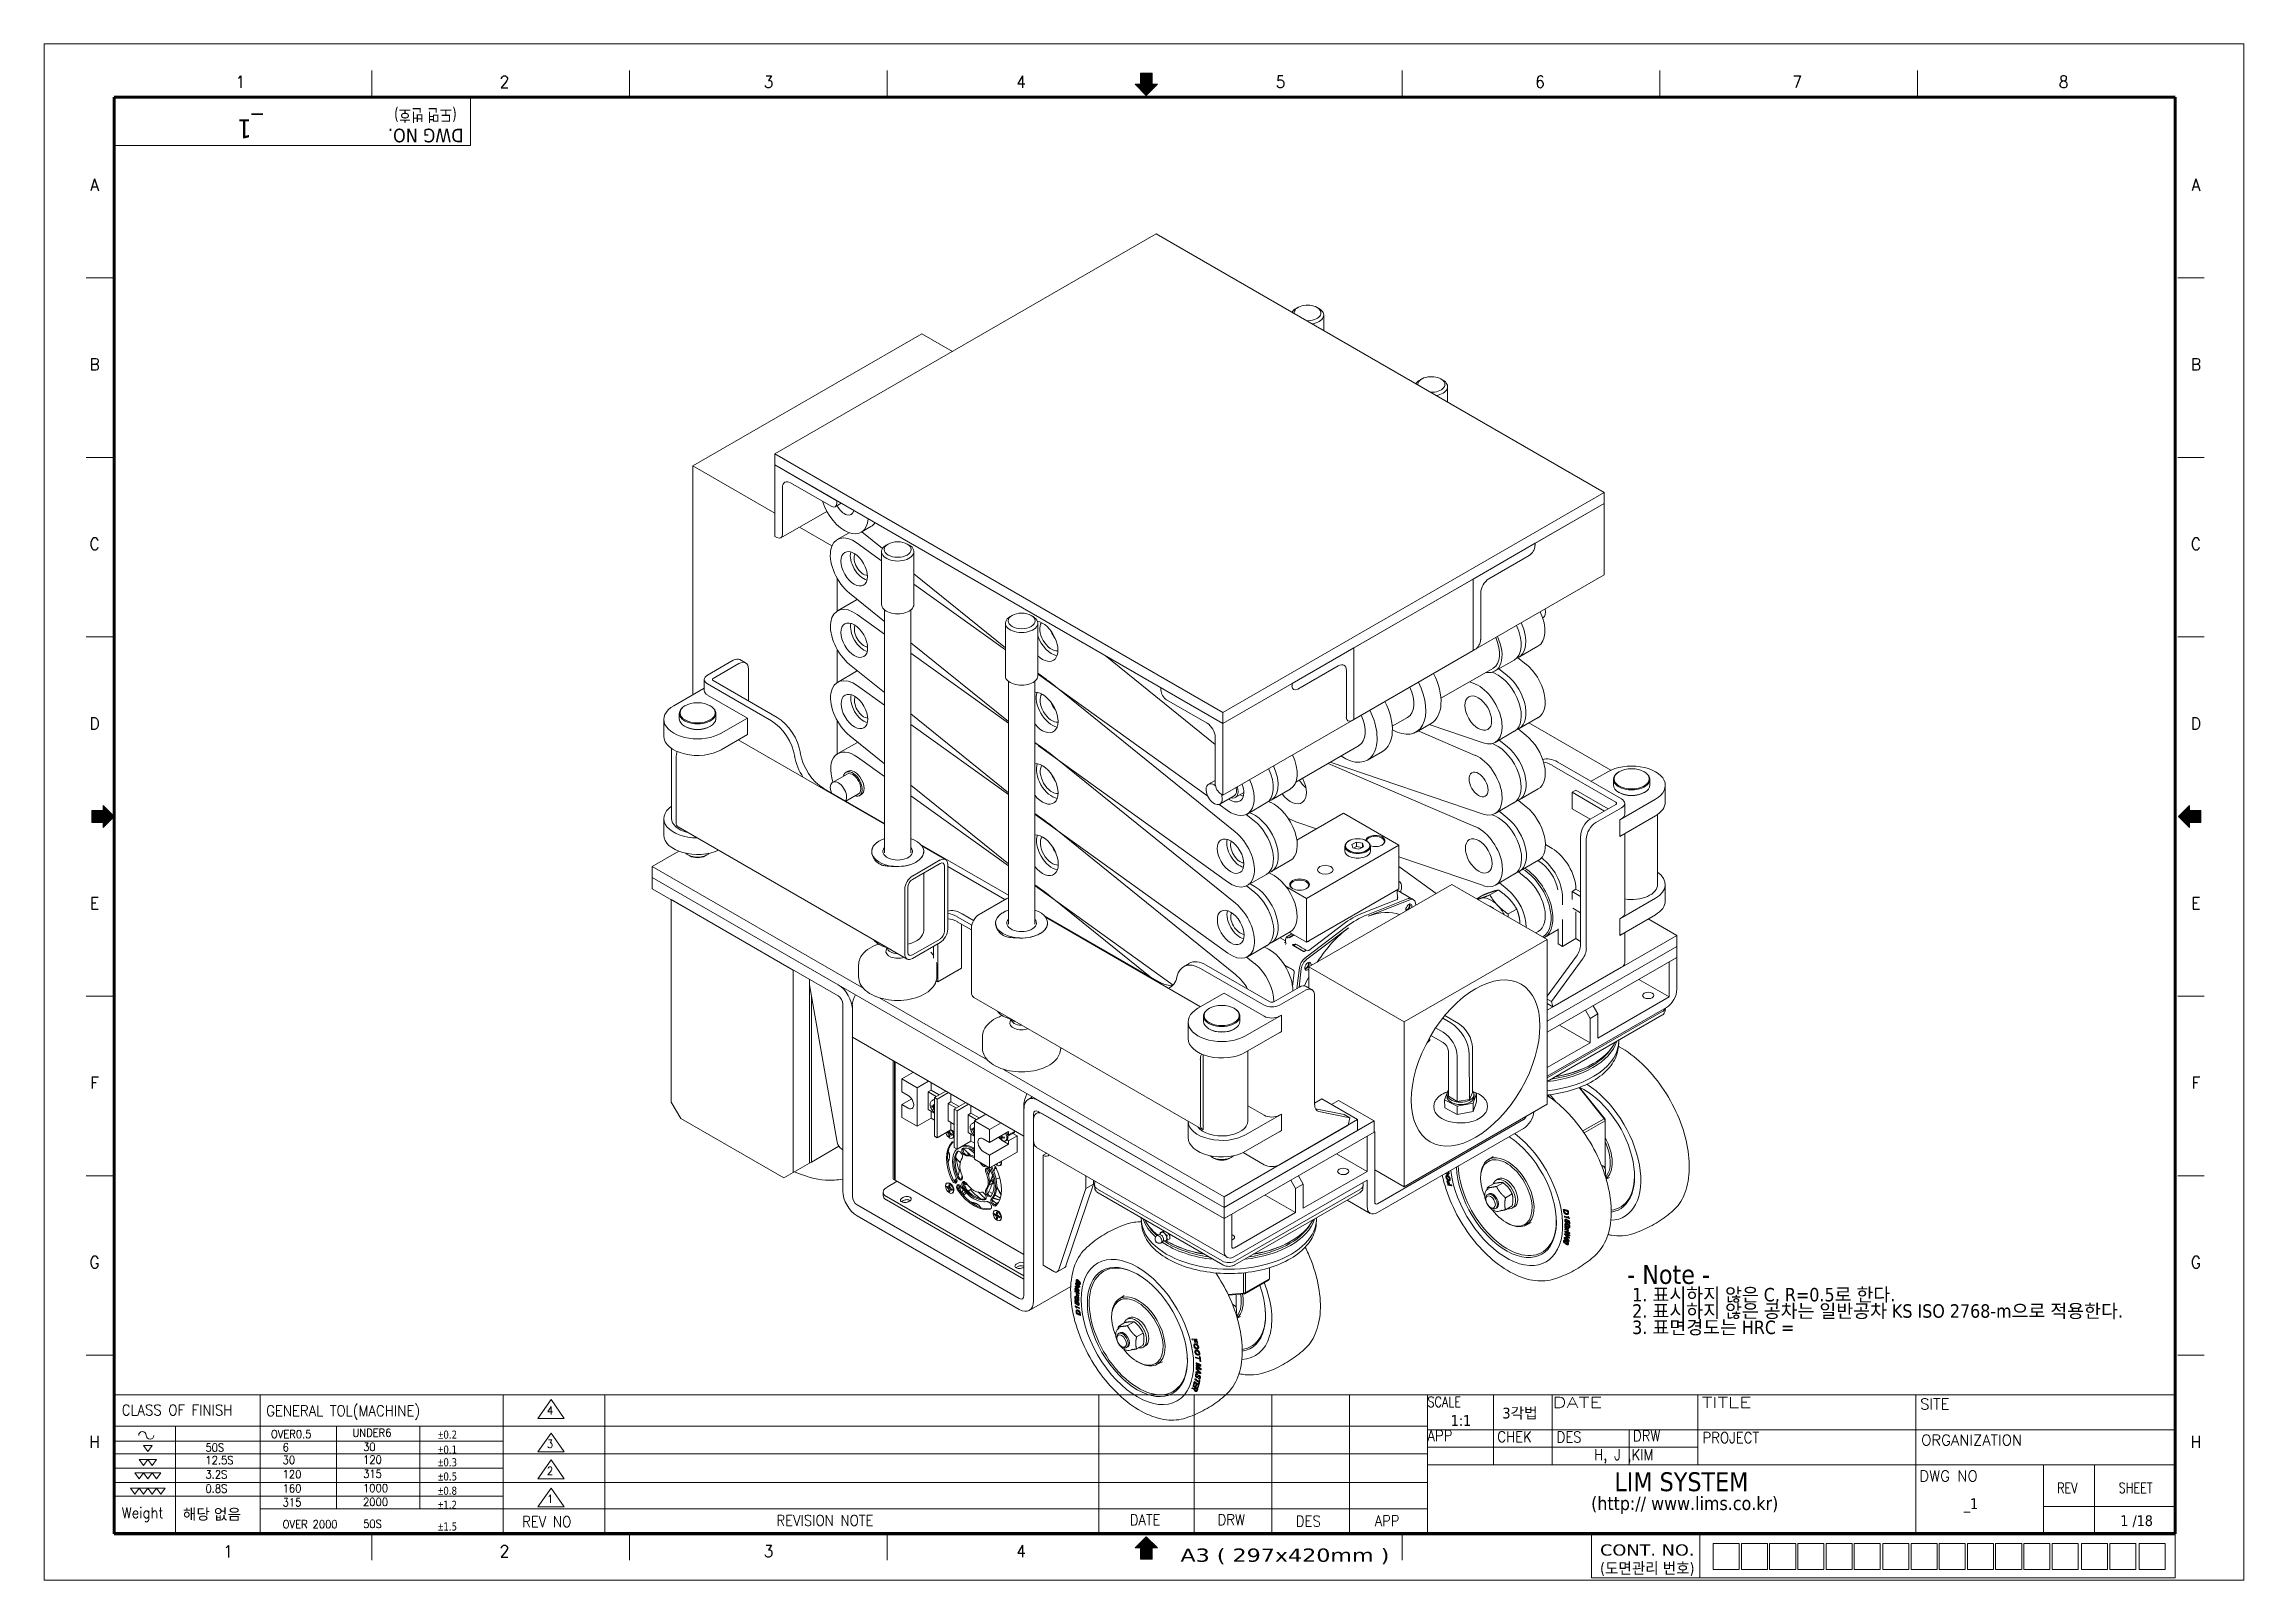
# Model space of a CAD drawing. Header units: millimetres. Extents: x 24 to 1656, y 24 to 1164.
import ezdxf
from ezdxf.enums import TextEntityAlignment as Align

# ---------------------------------------------------------------- set-up
doc = ezdxf.new("R2010")
doc.units = ezdxf.units.MM
doc.header["$LTSCALE"] = 4
doc.layers.get('0').update_dxf_attribs({"lineweight": 18})
for name, color, linetype, lineweight in [('SkizziergeometrieWIN-ISO', 7, 'Continuous', 50), ('가는실선_A4', 7, 'Continuous', 5), ('경계(ISO)', 7, 'Continuous', 70), ('굵은실선_A3', 7, 'Continuous', 18), ('제목(ISO)', 7, 'Continuous', 50)]:
    doc.layers.add(name, color=color, linetype=linetype, lineweight=lineweight)
doc.layers.add('가는실선_A3', color=9, linetype='Continuous', lineweight=5, true_color=0x808080)
doc.layers.add('해치선_A3', color=1, linetype='Continuous', lineweight=5, true_color=0xff0000)
doc.styles.add('ROMANC_37', font='tahoma.ttf')
doc.styles.add('ROMANC_61', font='ROMANC.shx')
doc.styles.add('주 텍스트 (ISO)', font='tahoma.ttf')
doc.styles.add('주문자_A3(3.5)', font='tahoma.ttf')
doc.styles.add('텍스트 스타일12', font='tahoma.ttf')
doc.styles.add('텍스트 스타일171', font='ROMANC.shx', dxfattribs={"width": 0.9})
doc.styles.add('텍스트 스타일206', font='ROMANC.shx', dxfattribs={"width": 1.11072})
doc.styles.add('텍스트 스타일208', font='ROMANC.shx', dxfattribs={"width": 1.194322})
doc.styles.add('텍스트 스타일211', font='ROMANC.shx', dxfattribs={"width": 0.9})
doc.styles.add('텍스트 스타일213', font='RomanC.shx', dxfattribs={"width": 0.9})
doc.styles.add('텍스트 스타일233', font='RomanC.shx')
doc.styles.add('텍스트 스타일36', font='ROMANC.shx', dxfattribs={"width": 0.941937})
doc.styles.add('텍스트 스타일42', font='tahoma.ttf', dxfattribs={"width": 1.378837})
doc.styles.add('텍스트 스타일46', font='tahoma.ttf', dxfattribs={"width": 0.862937})
doc.styles.add('텍스트 스타일48', font='tahoma.ttf', dxfattribs={"width": 1.258573})
doc.styles.add('텍스트 스타일52', font='tahoma.ttf', dxfattribs={"width": 0.8})
doc.styles.add('텍스트 스타일65', font='romans.shx', dxfattribs={"width": 0.8})

# ---------------------------------------------------------------- blocks, each defined once
blk = doc.blocks.new('경계 A3_경계')
for points in [[(405.98, 148.76), (403.92, 148.76), (403.92, 149.72), (401.86, 147.66), (403.92, 145.6), (403.92, 146.56), (405.98, 146.56)], [(211.52, 9.9), (211.52, 11.96), (212.48, 11.96), (210.42, 14.01), (208.36, 11.96), (209.32, 11.96), (209.32, 9.9)]]:
    blk.add_hatch(color=7).paths.add_polyline_path(points)
at = {"layer": '가는실선_A3'}
blk.add_hatch(color=7, dxfattribs=at).paths.add_polyline_path([(14.9, 148.76), (14.9, 146.56), (16.96, 146.56), (16.96, 145.6), (19.02, 147.66), (16.96, 149.72), (16.96, 148.76)])
at = {"layer": '해치선_A3'}
blk.add_hatch(color=7, dxfattribs=at).paths.add_polyline_path([(211.52, 283.53), (212.48, 283.53), (210.42, 281.47), (208.36, 283.53), (209.32, 283.53), (209.32, 285.59), (211.52, 285.59)])
for p, q in [((208.36, 283.53), (209.32, 283.53)), ((210.42, 281.47), (208.36, 283.53)), ((209.32, 285.59), (211.52, 285.59)), ((209.32, 283.53), (209.32, 285.59)), ((211.52, 285.59), (211.52, 283.53)), ((211.52, 283.53), (212.48, 283.53)), ((403.92, 149.72), (401.86, 147.66)), ((401.86, 147.66), (403.92, 145.6)), ((403.92, 148.76), (403.92, 149.72)), ((405.98, 148.76), (403.92, 148.76)), ((405.98, 146.56), (405.98, 148.76)), ((403.92, 146.56), (405.98, 146.56)), ((403.92, 145.6), (403.92, 146.56)), ((210.42, 14.01), (208.36, 11.96)), ((212.48, 11.96), (210.42, 14.01)), ((292.99, 6.43), (292.99, 14.6)), ((208.36, 11.96), (209.32, 11.96)), ((209.32, 11.96), (209.32, 9.9)), ((209.32, 9.9), (211.52, 9.9)), ((211.52, 9.9), (211.52, 11.96)), ((211.52, 11.96), (212.48, 11.96))]:
    blk.add_line(p, q)
at = {"color": 7}
for p, q in [((16.96, 148.76), (14.9, 148.76)), ((14.9, 148.76), (14.9, 146.56)), ((16.96, 149.72), (16.96, 148.76)), ((19.02, 147.66), (16.96, 149.72)), ((16.96, 145.6), (19.02, 147.66)), ((403.92, 149.72), (401.86, 147.66)), ((401.86, 147.66), (403.92, 145.6)), ((403.92, 148.76), (403.92, 149.72)), ((405.98, 148.76), (403.92, 148.76)), ((405.98, 146.56), (405.98, 148.76)), ((14.9, 146.56), (16.96, 146.56)), ((16.96, 146.56), (16.96, 145.6)), ((403.92, 145.6), (403.92, 146.56)), ((403.92, 146.56), (405.98, 146.56)), ((210.42, 14.01), (208.36, 11.96)), ((212.48, 11.96), (210.42, 14.01)), ((208.36, 11.96), (209.32, 11.96)), ((209.32, 11.96), (209.32, 9.9)), ((209.32, 9.9), (211.52, 9.9)), ((211.52, 9.9), (211.52, 11.96)), ((211.52, 11.96), (212.48, 11.96))]:
    blk.add_line(p, q, dxfattribs=at)
at = {"layer": 'SkizziergeometrieWIN-ISO', "lineweight": 18}
for p, q in [((6, 291), (414, 291)), ((6, 6), (6, 291)), ((414, 291), (414, 6)), ((414, 6), (6, 6))]:
    blk.add_line(p, q, dxfattribs=at)
at = {"layer": '가는실선_A3', "color": 7}
for p, q in [((66.79, 281.16), (66.79, 286.06)), ((114.57, 281.16), (114.57, 286.06)), ((162.34, 281.16), (162.34, 286.06)), ((257.9, 281.16), (257.9, 286.06)), ((305.67, 281.16), (305.67, 286.06)), ((353.45, 281.16), (353.45, 286.06)), ((18.75, 247.62), (13.85, 247.62)), ((401.71, 247.62), (406.61, 247.62)), ((18.75, 214.3), (13.85, 214.3)), ((401.71, 214.3), (406.61, 214.3)), ((18.75, 180.98), (13.85, 180.98)), ((401.71, 180.98), (406.61, 180.98)), ((14.9, 148.76), (16.96, 148.76)), ((14.9, 146.56), (14.9, 148.76)), ((16.96, 148.76), (16.96, 149.72)), ((16.96, 149.72), (19.02, 147.66)), ((19.02, 147.66), (16.96, 145.6)), ((16.96, 146.56), (14.9, 146.56)), ((16.96, 145.6), (16.96, 146.56)), ((18.75, 114.34), (13.85, 114.34)), ((401.71, 114.34), (406.61, 114.34)), ((18.75, 81.02), (13.85, 81.02)), ((401.71, 81.02), (406.61, 81.02)), ((18.75, 47.7), (13.85, 47.7)), ((18.75, 47.7), (13.85, 47.7)), ((401.71, 47.7), (406.61, 47.7)), ((66.79, 14.6), (66.79, 9.7)), ((66.79, 14.6), (66.79, 9.7)), ((114.57, 14.6), (114.57, 9.7)), ((162.34, 14.6), (162.34, 9.7)), ((257.9, 14.6), (257.9, 9.7)), ((313.09, 14.6), (313.09, 6.55)), ((315.58, 12.77), (315.58, 7.95)), ((315.58, 12.77), (320.4, 12.77)), ((320.4, 12.77), (320.4, 7.95)), ((320.81, 12.77), (320.81, 7.95)), ((320.81, 12.77), (325.63, 12.77)), ((325.63, 12.77), (325.63, 7.95)), ((326.03, 12.77), (326.03, 7.95)), ((326.03, 12.77), (330.86, 12.77)), ((330.86, 12.77), (330.86, 7.95)), ((331.26, 12.77), (336.09, 12.77)), ((331.26, 12.77), (331.26, 7.95)), ((336.09, 12.77), (336.09, 7.95)), ((336.49, 12.77), (336.49, 7.95)), ((336.49, 12.77), (341.31, 12.77)), ((341.31, 12.77), (341.31, 7.95)), ((341.72, 12.77), (341.72, 7.95)), ((341.72, 12.77), (346.54, 12.77)), ((346.54, 12.77), (346.54, 7.95)), ((347.03, 12.77), (351.86, 12.77)), ((347.03, 12.77), (347.03, 7.95)), ((351.86, 12.77), (351.86, 7.95)), ((352.26, 12.77), (352.26, 7.95)), ((352.26, 12.77), (357.09, 12.77)), ((357.09, 12.77), (357.09, 7.95)), ((357.49, 12.77), (357.49, 7.95)), ((357.49, 12.77), (362.31, 12.77)), ((362.31, 12.77), (362.31, 7.95)), ((362.72, 12.77), (362.72, 7.95)), ((362.72, 12.77), (367.54, 12.77)), ((367.54, 12.77), (367.54, 7.95)), ((367.94, 12.77), (372.77, 12.77)), ((367.94, 12.77), (367.94, 7.95)), ((372.77, 12.77), (372.77, 7.95)), ((373.17, 12.77), (373.17, 7.95)), ((373.17, 12.77), (378, 12.77)), ((378, 12.77), (378, 7.95)), ((378.4, 12.77), (378.4, 7.95)), ((378.4, 12.77), (383.22, 12.77)), ((383.22, 12.77), (383.22, 7.95)), ((383.88, 12.77), (388.7, 12.77)), ((383.88, 12.77), (383.88, 7.95)), ((388.7, 12.77), (388.7, 7.95)), ((389.1, 12.77), (389.1, 7.95)), ((389.1, 12.77), (393.93, 12.77)), ((393.93, 12.77), (393.93, 7.95)), ((394.55, 12.77), (394.55, 7.95)), ((394.55, 12.77), (399.37, 12.77)), ((399.37, 12.77), (399.37, 7.95)), ((401.22, 14.6), (401.22, 6.43)), ((292.99, 6.43), (401.22, 6.43)), ((315.58, 7.95), (320.4, 7.95)), ((320.81, 7.95), (325.63, 7.95)), ((326.03, 7.95), (330.86, 7.95)), ((331.26, 7.95), (336.09, 7.95)), ((336.49, 7.95), (341.31, 7.95)), ((341.72, 7.95), (346.54, 7.95)), ((347.03, 7.95), (351.86, 7.95)), ((352.26, 7.95), (357.09, 7.95)), ((357.49, 7.95), (362.31, 7.95)), ((362.72, 7.95), (367.54, 7.95)), ((367.94, 7.95), (372.77, 7.95)), ((373.17, 7.95), (378, 7.95)), ((378.4, 7.95), (383.22, 7.95)), ((383.88, 7.95), (388.7, 7.95)), ((389.1, 7.95), (393.93, 7.95)), ((394.55, 7.95), (399.37, 7.95))]:
    blk.add_line(p, q, dxfattribs=at)
at = {"layer": '가는실선_A3', "color": 7, "lineweight": 60}
for p, q in [((19.02, 281.16), (19.02, 14.6)), ((401.22, 281.16), (19.02, 281.16)), ((401.22, 14.6), (401.22, 281.16)), ((19.02, 14.6), (401.22, 14.6))]:
    blk.add_line(p, q, dxfattribs=at)
at = {"layer": '가는실선_A3', "color": 7, "lineweight": 13}
for p in [(85.08, 280.98), (19.02, 272.16)]:
    blk.add_line(p, (85.08, 272.16), dxfattribs=at)
at = {"layer": '굵은실선_A3'}
blk.add_line((212.48, 283.53), (210.42, 281.47), dxfattribs=at)
at = {"layer": '가는실선_A3', "color": 7, "style": '텍스트 스타일36', "width": 0.941937}
for s, p in [('1', (42.42, 283.98)), ('2', (91.4, 283.98)), ('3', (140.38, 283.98)), ('4', (187.21, 283.98)), ('5', (235.33, 283.98)), ('6', (283.45, 283.98)), ('7', (331.14, 283.98)), ('8', (380.55, 283.98)), ('A', (15.38, 264.88)), ('A', (405.08, 264.88)), ('B', (15.38, 231.56)), ('B', (405.08, 231.56)), ('C', (15.38, 198.24)), ('C', (405.08, 198.24)), ('D', (15.38, 164.92)), ('D', (405.08, 164.92)), ('E', (15.38, 131.6)), ('E', (405.08, 131.6)), ('F', (15.38, 98.28)), ('F', (405.08, 98.28)), ('G', (15.38, 64.96)), ('G', (405.08, 64.96)), ('H', (15.38, 31.64)), ('H', (405.08, 31.64)), ('1', (40.11, 11.29)), ('2', (91.4, 11.34)), ('3', (140.38, 11.34)), ('4', (187.21, 11.34))]:
    blk.add_text(s, height=2.2, dxfattribs=at).set_placement(p, align=Align.MIDDLE_CENTER)
at = {"layer": '가는실선_A3', "color": 7, "style": '텍스트 스타일52', "width": 0.8}
blk.add_text('(도면 번호)', height=2.293, rotation=180, dxfattribs=at).set_placement((82.53, 278.93))
at = {"layer": '가는실선_A3', "color": 7, "style": 'ROMANC_37'}
blk.add_text('DWG NO.', height=2.527, rotation=180, dxfattribs=at).set_placement((83.82, 275.28))
at = {"layer": '가는실선_A3', "color": 7}
for s, height, style, width, p, p2 in [('CONT. NO.', 2.084, '텍스트 스타일48', 1.258564, (294.58, 10.53), (312.09, 10.53)), ('A3 ( 297x420mm )', 2.463, '텍스트 스타일42', 1.378315, (216.76, 9.38), (255.51, 9.38)), ('(도면관리 번호)', 2.084, '텍스트 스타일46', 0.982376, (294.58, 7.15), (312.09, 7.15))]:
    blk.add_text(s, height=height, dxfattribs=dict(at, style=style, width=width)).set_placement(p, p2, align=Align.FIT)
at = {"layer": '경계(ISO)', "insert": (44.22, 275.84), "char_height": 3.5, "attachment_point": 5, "rotation": 180, "style": '주 텍스트 (ISO)'}
blk.add_mtext('_1 ', dxfattribs=at)
blk = doc.blocks.new('제목 블록 A3_표제란')
at = {"layer": '가는실선_A4', "lineweight": 13}
for p, q in [((25.42, 38.66), (269.12, 38.66)), ((208.17, 38.66), (208.17, 13.12)), ((269.12, 38.66), (407.77, 38.63)), ((25.42, 32.81), (269.12, 32.81))]:
    blk.add_line(p, q, dxfattribs=at)
at = {"layer": '가는실선_A4'}
for p, q in [((25.42, 13.12), (25.42, 38.66)), ((52.65, 38.66), (52.65, 13.12)), ((97.69, 38.66), (97.69, 13.12)), ((106.58, 37.75), (104.15, 34.26)), ((109.02, 34.26), (106.58, 37.75)), ((116.56, 13.12), (116.56, 38.69)), ((225.83, 38.66), (225.83, 12.86)), ((240.26, 38.66), (240.26, 12.86)), ((254.69, 38.66), (254.69, 13.12)), ((281.38, 38.66), (281.38, 25.66)), ((292.25, 38.65), (292.25, 25.66)), ((319.29, 38.65), (319.29, 25.66)), ((407.76, 13.12), (407.77, 38.63)), ((36.93, 32.81), (36.93, 19.82)), ((66.8, 32.81), (66.8, 17.47)), ((82.25, 32.81), (82.25, 17.47)), ((104.15, 34.26), (109.02, 34.26)), ((97.69, 30.03), (25.42, 30.03)), ((30.98, 29.24), (32.59, 29.24)), ((31.78, 28.13), (30.98, 29.24)), ((32.59, 29.24), (31.78, 28.13)), ((106.58, 31.55), (104.15, 28.06)), ((109.02, 28.06), (106.58, 31.55)), ((306.52, 32.15), (306.52, 25.66)), ((97.69, 25.05), (25.42, 25.05)), ((30.19, 26.66), (31.8, 26.66)), ((30.99, 25.55), (30.19, 26.66)), ((31.8, 26.66), (30.99, 25.55)), ((31.8, 26.66), (33.4, 26.66)), ((32.6, 25.55), (31.8, 26.66)), ((33.4, 26.66), (32.6, 25.55)), ((104.15, 28.06), (109.02, 28.06)), ((106.58, 26.57), (104.15, 23.08)), ((109.02, 23.08), (106.58, 26.57)), ((28.59, 21.34), (30.19, 21.34)), ((29.39, 20.23), (28.59, 21.34)), ((29.38, 24.16), (30.98, 24.16)), ((30.18, 23.05), (29.38, 24.16)), ((30.19, 21.34), (29.39, 20.23)), ((30.98, 24.16), (30.18, 23.05)), ((30.19, 21.34), (31.8, 21.34)), ((31, 20.23), (30.19, 21.34)), ((30.98, 24.16), (32.59, 24.16)), ((31.79, 23.05), (30.98, 24.16)), ((31.8, 21.34), (31, 20.23)), ((32.59, 24.16), (31.79, 23.05)), ((31.8, 21.34), (33.41, 21.34)), ((32.6, 20.23), (31.8, 21.34)), ((32.59, 24.16), (34.2, 24.16)), ((33.39, 23.05), (32.59, 24.16)), ((33.41, 21.34), (32.6, 20.23)), ((34.2, 24.16), (33.39, 23.05)), ((33.41, 21.34), (35.01, 21.34)), ((34.21, 20.23), (33.41, 21.34)), ((35.01, 21.34), (34.21, 20.23)), ((104.15, 23.08), (109.02, 23.08)), ((106.58, 21.34), (104.15, 17.85)), ((109.02, 17.85), (106.58, 21.34)), ((97.69, 19.82), (25.42, 19.82)), ((36.93, 19.82), (36.93, 13.12)), ((104.15, 17.85), (109.02, 17.85)), ((25.42, 13.12), (407.76, 13.12)), ((208.17, 13.12), (25.42, 13.12))]:
    blk.add_line(p, q, dxfattribs=at)
at = {"layer": '가는실선_A4', "color": 7}
for p, q in [((269.12, 13.12), (269.12, 38.66)), ((359.7, 38.64), (359.69, 13.12)), ((269.12, 32.15), (407.77, 32.15)), ((269.09, 27.68), (25.42, 27.68)), ((407.76, 25.66), (269.12, 25.66)), ((383.36, 25.66), (383.36, 13.12)), ((269.12, 22.4), (25.42, 22.4)), ((269.12, 17.47), (52.65, 17.47)), ((383.36, 17.91), (407.76, 17.92))]:
    blk.add_line(p, q, dxfattribs=at)
at = {"layer": '가는실선_A4', "color": 7, "linetype": 'Continuous'}
blk.add_line((392.85, 25.66), (392.85, 13.12), dxfattribs=at)
at = {"layer": '가는실선_A4'}
for centre, start, end in [((30.81, 31.11), 0, 180), ((32.21, 31.11), 180, 0)]:
    blk.add_arc(centre, 0.698, start, end, dxfattribs=at)
at = {"layer": '제목(ISO)', "color": 208, "lineweight": 5, "true_color": 0x400040}
blk.add_line((269.12, 28.95), (319.29, 28.95), dxfattribs=at)
at = {"layer": '가는실선_A3', "color": 7, "style": '텍스트 스타일12'}
blk.add_attdef('질량\\P1;_001', (38.29, 15.49), '', height=2, dxfattribs=at)
at = {"layer": '가는실선_A4', "color": 7}
for s, height, style, width, p in [('CLASS OF FINISH', 2, '텍스트 스타일171', 0.9, (26.97, 34.81)), ('GENERAL TOL(MACHINE)', 2, '텍스트 스타일171', 0.9, (53.76, 34.67)), ('SCALE', 1.911, '텍스트 스타일65', 0.8, (269.12, 36.36)), ('4', 1.5, '텍스트 스타일211', 0.9, (105.83, 34.98)), ('50S', 1.5, '텍스트 스타일211', 0.9, (42.49, 28.11)), ('OVER0.5', 1.5, '텍스트 스타일211', 0.9, (54.63, 30.6)), ('6', 1.5, '텍스트 스타일211', 0.9, (56.81, 28.15)), ('UNDER6', 1.5, '텍스트 스타일211', 0.9, (69.75, 30.85)), ('30', 1.5, '텍스트 스타일211', 0.9, (71.73, 28.22)), ('3', 1.5, '텍스트 스타일211', 0.9, (105.83, 28.78)), ('APP', 2, '텍스트 스타일171', 0.9, (269.12, 30.05)), ('CHEK', 2, '텍스트 스타일171', 0.9, (282.07, 29.86)), ('DES', 2, '텍스트 스타일171', 0.9, (293.07, 29.82)), ('DRW', 2, '텍스트 스타일171', 0.9, (307.23, 30.03)), ('PROJECT', 2, '텍스트 스타일171', 0.9, (320.13, 29.68)), ('3.2S', 1.5, '텍스트 스타일211', 0.9, (42.49, 23.12)), ('12.5S', 1.5, '텍스트 스타일211', 0.9, (42.49, 25.76)), ('30', 1.5, '텍스트 스타일211', 0.9, (56.81, 25.8)), ('120', 1.5, '텍스트 스타일211', 0.9, (56.81, 23.16)), ('315', 1.5, '텍스트 스타일211', 0.9, (71.73, 23.23)), ('120', 1.5, '텍스트 스타일211', 0.9, (71.73, 25.86)), ('2', 1.5, '텍스트 스타일211', 0.9, (105.83, 23.8)), ('H, J ,KIM', 2, '텍스트 스타일171', 0.9, (300.03, 26.54)), ('0.8S', 1.5, '텍스트 스타일211', 0.9, (42.49, 20.48)), ('160', 1.5, '텍스트 스타일211', 0.9, (56.81, 20.52)), ('1000', 1.5, '텍스트 스타일213', 0.9, (71.72, 20.59)), ('REV', 1.911, '텍스트 스타일65', 0.8, (385.9, 20.39)), ('SHEET', 1.911, '텍스트 스타일65', 0.8, (397.3, 20.42)), ('Weight', 2, '텍스트 스타일171', 0.9, (26.97, 15.76)), ('315', 1.5, '텍스트 스타일213', 0.9, (56.81, 17.94)), ('2000', 1.5, '텍스트 스타일211', 0.9, (71.72, 18.01)), ('1', 1.5, '텍스트 스타일211', 0.9, (105.83, 18.57)), ('REVISION NOTE', 2, '텍스트 스타일171', 0.9, (148.38, 14.33)), ('DATE', 2, '텍스트 스타일171', 0.9, (213.9, 14.44)), ('DRW', 2, '텍스트 스타일171', 0.9, (230.19, 14.46)), ('OVER 2000', 1.5, '텍스트 스타일211', 0.9, (56.81, 13.87)), ('50S', 1.5, '텍스트 스타일211', 0.9, (71.73, 13.94)), ('REV NO', 2, '텍스트 스타일171', 0.9, (101.23, 14.1)), ('DES', 2, '텍스트 스타일171', 0.9, (244.7, 14.2)), ('APP', 2, '텍스트 스타일171', 0.9, (259.32, 14.27))]:
    blk.add_text(s, height=height, dxfattribs=dict(at, style=style, width=width)).set_placement(p)
for s, style, width, p, p2 in [('DATE', '텍스트 스타일208', 1.22262, (292.31, 36.23), (301.51, 36.23)), ('TITLE', '텍스트 스타일206', 1.136317, (320.02, 36.23), (329.22, 36.23))]:
    blk.add_text(s, height=2, dxfattribs=dict(at, style=style, width=width)).set_placement(p, p2, align=Align.FIT)
at = {"layer": '가는실선_A4', "color": 7, "style": '텍스트 스타일233'}
for s, p in [('SITE', (360.5, 35.93)), ('ORGANIZATION', (360.7, 29.24)), ('DWG NO', (360.36, 22.57))]:
    blk.add_text(s, height=2, dxfattribs=at).set_placement(p)
at = {"layer": '가는실선_A4', "color": 7}
for s, insert, char_height, attachment_point, style in [('\\fTahoma|b0|i0;\\H2.0000;3각법', (283.03, 35.14), 2, 4, '주문자_A3(3.5)'), ('\\fAIGDT|b0|i0;\\W0.90;\\H1.5000;`\\fTahoma|b0|i0;\\W0.90;\\H1.5000;0.2', (85.63, 30.47), 1.5, 7, 'ROMANC_61'), ('\\fAIGDT|b0|i0;\\W0.90;\\H1.5000;`\\fTahoma|b0|i0;\\W0.90;\\H1.5000;0.1', (85.63, 27.69), 1.5, 7, 'ROMANC_61'), ('\\fAIGDT|b0|i0;\\W0.90;\\H1.5000;`\\fTahoma|b0|i0;\\W0.90;\\H1.5000;0.3', (85.63, 25.34), 1.5, 7, 'ROMANC_61'), ('\\fAIGDT|b0|i0;\\W0.90;\\H1.5000;`\\fTahoma|b0|i0;\\W0.90;\\H1.5000;0.5', (85.63, 22.71), 1.5, 7, 'ROMANC_61'), ('\\fAIGDT|b0|i0;\\W0.90;\\H1.5000;`\\fTahoma|b0|i0;\\W0.90;\\H1.5000;0.8', (85.62, 20.06), 1.5, 7, 'ROMANC_61'), ('\\fAIGDT|b0|i0;\\W0.90;\\H1.5000;`\\fTahoma|b0|i0;\\W0.90;\\H1.5000;1.2', (85.62, 17.48), 1.5, 7, 'ROMANC_61'), ('\\fAIGDT|b0|i0;\\W0.90;\\H1.5000;`\\fTahoma|b0|i0;\\W0.90;\\H1.5000;1.5', (85.63, 13.42), 1.5, 7, 'ROMANC_61')]:
    blk.add_mtext(s, dxfattribs=dict(at, insert=insert, char_height=char_height, attachment_point=attachment_point, style=style))
at = {"layer": '가는실선_A4', "char_height": 2, "style": '주 텍스트 (ISO)'}
for s, insert, attachment_point in [('\\fTahoma|b0|i0;\\H2.0000;_1 ', (369.91, 18.11), 5), ('\\fTahoma|b0|i0;\\H2.0000;1 /18 ', (400.63, 16.28), 2)]:
    blk.add_mtext(s, dxfattribs=dict(at, insert=insert, attachment_point=attachment_point))
at = {"layer": '가는실선_A4', "color": 7, "style": '텍스트 스타일12'}
blk.add_attdef('설명', text='', height=2, dxfattribs=at).set_placement((331.27, 35.73), align=Align.MIDDLE_LEFT)
blk.add_attdef('SCALE_001', (273.43, 32.87), '', height=2, dxfattribs=at)
blk.add_attdef('프로젝트', text='', height=2, dxfattribs=at).set_placement((340.77, 28.27), align=Align.MIDDLE_CENTER)
at = {"layer": '가는실선_A4', "style": '텍스트 스타일12'}
blk.add_attdef('리비전_번호', text='', height=2, dxfattribs=at).set_placement((388.38, 15.27), align=Align.MIDDLE_CENTER)
at = {"layer": '제목(ISO)', "char_height": 3.5, "attachment_point": 1, "style": '주 텍스트 (ISO)'}
for s, insert, line_spacing_factor in [('- Note -\\P{\\H0.71429x; 1. \\fGulim|b0|i0|c129|p50;표시하지 않은 \\fTahoma|b0|i0|c129|p34;C, R=0.5\\fGulim|b0|i0|c129|p50;로 한다\\fTahoma|b0|i0|c129|p34;.\\H1.54068x; \\H0.64906x;\\P 2. \\fGulim|b0|i0|c129|p50;표시하지 않은 공차는 일반공차 \\fTahoma|b0|i0|c129|p34;KS ISO 2768-m\\fGulim|b0|i0|c129|p50;으로 적용한다\\fTahoma|b0|i0|c129|p34;.\\H1.32612x; \\H0.75408x;\\P 3. \\fGulim|b0|i0|c129|p50;표면경도는 \\fTahoma|b0|i0|c129|p34;HRC = \\H1.31974x; }', (306.15, 62.72), 0.727683), ('{\\H1x;    LIM SYSTEM\\H0.71429x;  \\P (http:// www.lims.co.kr)\\H1.44773x; }', (298.53, 24.26), 0.771785)]:
    blk.add_mtext(s, dxfattribs=dict(at, insert=insert, line_spacing_factor=line_spacing_factor))
at = {"layer": '제목(ISO)', "style": '텍스트 스타일12'}
for tag, p in [('관리자', (373.93, 36.39)), ('공급업자', (383.08, 28.64))]:
    blk.add_attdef(tag, text='', height=2, dxfattribs=at).set_placement(p, align=Align.TOP_LEFT)

msp = doc.modelspace()

# ---------------------------------------------------------------- linework, layer by layer
at = {"layer": '굵은실선_A3'}
for p, q in [((849, 1023), (566.2, 859.7)), ((1181.3, 831.2), (849, 1023)), ((954.2, 968.5), (952.8, 967.7)), ((968.4, 968.5), (969.8, 967.7)), ((505.4, 851), (675.1, 949)), ((697.9, 935.8), (675.1, 949)), ((973.3, 962.8), (973.3, 951.3)), ((1046.2, 915.4), (1044.8, 914.6)), ((1060.3, 915.4), (1061.7, 914.6)), ((1065.2, 909.7), (1065.2, 898.2)), ((505.4, 681.2), (505.4, 851)), ((566.2, 815.9), (505.4, 851)), ((566.2, 851.6), (566.2, 859.7)), ((566.2, 859.7), (898.5, 667.9)), ((566.2, 798.5), (566.2, 851.6)), ((566.2, 851.6), (612.1, 825)), ((566.2, 851.6), (898.5, 659.7)), ((571.8, 834.8), (571.8, 800.1)), ((607.9, 820.9), (577.8, 838.3)), ((604.8, 817.1), (570.6, 797.4)), ((615.3, 823.2), (610.9, 820.6)), ((612.1, 825), (612.1, 823.4)), ((898.5, 667.9), (1181.3, 831.2)), ((898.5, 659.7), (1181.3, 823)), ((1181.3, 823), (1130.1, 793.4)), ((1181.3, 823), (1181.3, 831.2)), ((1181.3, 823), (1181.3, 769.9)), ((608.5, 791.5), (584.4, 805.4)), ((612.5, 796.2), (621.4, 801.3)), ((637.4, 805.8), (630.3, 801.7)), ((630.7, 802), (646, 789.6)), ((567.6, 797.7), (566.2, 798.5)), ((645.3, 780.5), (627.1, 793.5)), ((645.3, 787.2), (645.3, 748)), ((650.2, 792.9), (648.8, 792.1)), ((664.3, 792.9), (665.7, 792.1)), ((669.3, 787.2), (669.3, 748)), ((1084.1, 766.9), (1130.1, 793.4)), ((1125.8, 784.4), (1095.8, 767.1)), ((1125.8, 784.4), (1095.8, 767.1)), ((1130.1, 793.4), (1130.1, 791.8)), ((1130.1, 793.4), (1130.1, 791.8)), ((612.5, 743.2), (612.5, 767.2)), ((669.3, 770.8), (737.2, 715.8)), ((1181.3, 769.9), (1085.5, 714.6)), ((612.6, 743.2), (626.7, 751.4)), ((621.5, 756.5), (647.4, 735.5)), ((737.2, 714.3), (669.3, 763.2)), ((1084.1, 766.9), (995.7, 715.8)), ((1084.1, 713.8), (1084.1, 766.9)), ((1084.1, 713.8), (1084.1, 766.9)), ((1089.8, 756.6), (1089.8, 721.9)), ((1089.8, 756.6), (1089.8, 721.9)), ((647.4, 726), (627.3, 740.6)), ((647.4, 563.7), (647.4, 744)), ((667.1, 563.7), (667.1, 744)), ((742.1, 739.9), (740.7, 739)), ((756.3, 739.9), (757.7, 739)), ((1135.8, 738.1), (1136, 738.3)), ((667.1, 719.6), (739.4, 661.2)), ((737.2, 734.1), (737.2, 695)), ((761.2, 734.1), (761.2, 695)), ((771.9, 726.2), (772.2, 726.4)), ((535.3, 706.6), (516.2, 695.5)), ((520.4, 693.1), (539.5, 704.1)), ((544.5, 704.6), (540.3, 707.1)), ((612.5, 690.1), (612.5, 714.4)), ((621.6, 703.5), (647.4, 682.7)), ((739.4, 659.9), (667.1, 711.9)), ((892.8, 644.1), (811.3, 710.1)), ((949.8, 689.3), (995.7, 715.8)), ((984.1, 702.6), (954, 685.2)), ((984.1, 702.6), (954, 685.2)), ((995.7, 715.8), (995.7, 662.7)), ((995.7, 715.8), (995.7, 662.7)), ((1084.1, 713.8), (995.7, 662.7)), ((1085.5, 714.6), (1084.1, 713.8)), ((1100.4, 698.7), (1114.6, 706.8)), ((1117.4, 708.5), (1123.3, 703.7)), ((1118.1, 708.9), (1132.2, 717.1)), ((513.8, 686), (491.1, 672.9)), ((513.8, 692.3), (513.8, 684.1)), ((516.2, 689), (563.6, 661.7)), ((567.8, 664.1), (520.4, 691.5)), ((546.6, 676.4), (546.6, 700)), ((612.7, 690.2), (626.8, 698.4)), ((647.4, 673.2), (627.4, 687.6)), ((739.4, 510.7), (739.4, 691)), ((759, 510.7), (759, 691)), ((767.4, 692.6), (761.2, 697.1)), ((761.7, 696.1), (887.3, 605.7)), ((907.7, 579.2), (769.1, 691.3)), ((852.5, 686.2), (898.5, 659.7)), ((852.5, 684.6), (852.5, 686.2)), ((949.8, 689.3), (898.5, 659.7)), ((949.8, 687.7), (949.8, 689.3)), ((949.8, 687.7), (949.8, 689.3)), ((990.1, 664.4), (990.1, 699.1)), ((990.1, 664.4), (990.1, 699.1)), ((1060.3, 678.4), (1099.2, 700.8)), ((1085.8, 688.9), (1081.6, 690.7)), ((1098.3, 697.8), (1099.9, 697.1)), ((1109.2, 695.6), (1103.3, 700.3)), ((499.6, 672.9), (499.2, 672.7)), ((516.2, 680.8), (545.9, 663.7)), ((518, 672.9), (518.3, 672.7)), ((886.8, 659.9), (856.8, 677.2)), ((483.8, 650.4), (483.8, 662.7)), ((495.3, 667.2), (495.3, 663.1)), ((499.6, 657.4), (499.2, 657.6)), ((518, 657.4), (518.3, 657.6)), ((522.3, 667.2), (522.3, 663.1)), ((526.4, 652.5), (545.9, 663.7)), ((545.9, 663.7), (545.9, 651.5)), ((612.5, 637.1), (612.5, 661.7)), ((667.1, 666.8), (739.4, 608.3)), ((739.4, 607), (667.1, 659)), ((898.5, 659.7), (898.5, 667.9)), ((994.3, 661.9), (898.5, 606.6)), ((898.5, 659.7), (898.5, 606.6)), ((995.7, 662.7), (994.3, 661.9)), ((1024.2, 657.6), (1035.5, 664.1)), ((1041.8, 653.3), (1053.1, 659.8)), ((1085.7, 636), (1043.4, 654.2)), ((1051.6, 658.9), (1091.6, 645.3)), ((1100.5, 645.7), (1114.7, 653.9)), ((1117.5, 655.6), (1123.5, 650.8)), ((1118.2, 655.9), (1132.4, 664.1)), ((1125.4, 660.1), (1186.2, 625)), ((489.5, 589.2), (489.5, 641.3)), ((526.4, 640.2), (545.9, 651.5)), ((647.4, 584.9), (539, 647.5)), ((612.8, 637.3), (627, 645.4)), ((621.7, 650.6), (647.4, 629.8)), ((767.5, 639.6), (759, 645.7)), ((759, 645.3), (760.1, 644.5)), ((761.8, 643.2), (902, 542.2)), ((907.8, 526.3), (769.2, 638.3)), ((892.8, 614.8), (892.8, 649.5)), ((952.6, 616.2), (999.5, 643.3)), ((1005.7, 632.5), (1017, 639)), ((1098.4, 644.8), (1099.9, 644.2)), ((1109.3, 642.6), (1103.4, 647.4)), ((492.9, 634.7), (492.9, 586.5)), ((609, 616), (619.7, 622.2)), ((618.9, 623.5), (620.3, 624.3)), ((647.4, 620.3), (627.5, 634.6)), ((1086, 583), (976.5, 630)), ((978.2, 631), (1091.5, 592.4)), ((1190.1, 601.2), (1142.7, 628.6)), ((1146.9, 631), (1194.3, 603.7)), ((1171.7, 616.8), (1184.1, 623.9)), ((1192.5, 623.9), (1192.2, 623.7)), ((1210.9, 623.9), (1211.3, 623.7)), ((602.4, 611.4), (647.4, 585.5)), ((618.8, 602), (628.2, 607.4)), ((628.9, 606.1), (630.3, 607)), ((667.1, 613.9), (739.4, 555.5)), ((739.4, 554.1), (667.1, 606.1)), ((887.8, 614.6), (892.8, 617.5)), ((896.3, 599.9), (906.9, 606)), ((898.5, 606.6), (897.1, 607.4)), ((907.7, 604.7), (914, 608.4)), ((934.3, 602.7), (948.4, 610.9)), ((1118.3, 603), (1132.5, 611.1)), ((1157.5, 608.6), (1160.4, 610.2)), ((1181.6, 594.7), (1157.5, 608.6)), ((1157.5, 596.3), (1157.5, 608.6)), ((1184.4, 596.3), (1160.4, 610.2)), ((1188.2, 618.2), (1188.2, 614.1)), ((1192.5, 608.4), (1192.2, 608.6)), ((1210.9, 608.4), (1211.3, 608.6)), ((1215.2, 618.2), (1215.2, 614.1)), ((1226.7, 613.7), (1226.7, 601.4)), ((483.8, 576.9), (483.8, 589.2)), ((767.6, 586.7), (759, 592.9)), ((759, 592.5), (760.2, 591.5)), ((761.9, 590.2), (902.1, 489.2)), ((895.7, 599.6), (901.9, 595.2)), ((915.9, 592.2), (921.8, 587.4)), ((916.6, 592.5), (930.7, 600.7)), ((919.6, 593), (918.3, 593.5)), ((932.2, 601.8), (933.8, 601.1)), ((947.1, 589.1), (951.7, 587.1)), ((988.1, 593.2), (953.4, 573.2)), ((1029.1, 569.5), (988.1, 593.2)), ((1098.3, 592), (1100.2, 591.2)), ((1100.5, 592.8), (1114.6, 601)), ((1109.4, 589.7), (1103.4, 594.5)), ((1117.7, 602.6), (1123.6, 597.8)), ((1171, 588.6), (1157.5, 596.3)), ((1171, 588.6), (1190.1, 599.6)), ((1194.3, 597.2), (1175.2, 586.1)), ((1219.4, 603.5), (1192.9, 588.2)), ((1219.4, 591.2), (1192.9, 575.9)), ((1194.3, 589), (1192.9, 588.2)), ((1192.9, 588.2), (1192.9, 575.9)), ((1192.9, 575.9), (1192.9, 588.2)), ((1196.6, 592.3), (1196.6, 600.4)), ((1221, 540.2), (1221, 592.3)), ((664.2, 484.9), (494.5, 582.9)), ((907.9, 473.3), (769.3, 585.4)), ((953.4, 586.5), (967.9, 581.5)), ((992.2, 572.7), (991.8, 572.5)), ((997.7, 571.7), (994.2, 569.9)), ((997.7, 568.4), (997.7, 571.7)), ((1002.1, 570.8), (997.7, 571.7)), ((1004.9, 572.7), (1005.2, 572.5)), ((1163.9, 495.5), (1163.9, 576.3)), ((1168.1, 493), (1168.1, 573.9)), ((1192.9, 575.9), (1194.3, 576.7)), ((1196.6, 518.8), (1196.6, 578.1)), ((495, 564.9), (475.2, 553.5)), ((503.1, 561.4), (501.7, 562.3)), ((514.4, 561.4), (515.8, 562.3)), ((688.7, 558.4), (668.2, 546.5)), ((668.2, 543.9), (688.7, 555.8)), ((674.2, 570), (739.4, 532.4)), ((692.7, 558.8), (675.1, 568.9)), ((694.4, 506.9), (694.4, 555.1)), ((934.4, 549.8), (948.5, 557.9)), ((1029.1, 569.5), (960.5, 529.9)), ((989, 565.2), (989, 568.6)), ((994.2, 569.9), (995, 567.3)), ((995, 567.3), (999.3, 566.4)), ((997.7, 568.4), (995.3, 567.2)), ((1001.7, 567.6), (997.7, 568.4)), ((999.3, 566.4), (1002.9, 568.1)), ((1002.1, 567.7), (1002.1, 570.8)), ((1002.9, 568.1), (1002.1, 570.8)), ((1008, 565.2), (1008, 568.6)), ((1029.1, 536.9), (1029.1, 569.5)), ((1029.1, 560.7), (1091.8, 539.4)), ((1118.5, 550), (1132.6, 558.2)), ((1132.8, 557.6), (1132.2, 557.9)), ((1142.7, 566.9), (1137.8, 569.8)), ((475.2, 545.3), (475.2, 553.5)), ((475.2, 553.5), (632.1, 462.9)), ((613.1, 465.7), (475.2, 545.3)), ((475.2, 545.3), (475.2, 537.1)), ((475.2, 545.3), (899.4, 300.4)), ((676.6, 506.1), (676.6, 548.7)), ((692.1, 553.8), (692.1, 505.6)), ((736.8, 529), (694.4, 553.5)), ((767.7, 533.7), (759, 540)), ((759, 539.6), (760.3, 538.5)), ((916, 539.2), (921.9, 534.4)), ((916.7, 539.6), (930.8, 547.7)), ((919.5, 540.1), (918.4, 540.6)), ((932.3, 548.8), (933.7, 548.3)), ((960.5, 529.9), (945.1, 538.8)), ((1068.4, 540.3), (962.3, 479)), ((1029.1, 553.5), (1056.8, 533.6)), ((1068.4, 540.3), (1139.1, 499.4)), ((1100.8, 539.8), (1114.9, 548)), ((1109.3, 536.8), (1103.6, 541.4)), ((1117.8, 549.6), (1123.5, 545)), ((1226.7, 540.2), (1226.7, 528)), ((475.2, 537.1), (613.1, 457.5)), ((489.3, 529), (489.3, 378.7)), ((579.8, 476.7), (489.3, 529)), ((662.6, 536.7), (662.6, 488.6)), ((664.8, 489.9), (664.8, 538)), ((717.7, 518), (738.2, 529.8)), ((762, 537.2), (861.6, 465.6)), ((844.5, 471.7), (769.4, 532.4)), ((960.5, 497.3), (1029.1, 536.9)), ((960.5, 529.9), (960.5, 497.3)), ((1027.7, 529), (1002.2, 519)), ((1005, 517.4), (1035.9, 529.7)), ((1006.4, 516.6), (1037.3, 528.9)), ((1027.7, 536), (1038.3, 529.9)), ((1028, 529.4), (1027.7, 535.9)), ((1027.9, 531.1), (1028.2, 530.9)), ((1028.1, 530.5), (1027.9, 530.4)), ((1028, 530.4), (1028.2, 530.9)), ((1028.1, 530.6), (1028.2, 530.5)), ((1038.6, 529.7), (1040, 528.9)), ((1041.4, 526.5), (1041.7, 524.8)), ((1091.3, 532.2), (1086.8, 529.6)), ((1102.8, 536.1), (1096.6, 532.5)), ((1150.5, 530.6), (1150.5, 525)), ((1157.5, 535.1), (1160.4, 536.7)), ((1163.9, 531.4), (1157.5, 535.1)), ((1157.5, 529.1), (1157.5, 535.1)), ((1163.9, 519.2), (1158, 522.6)), ((1163.9, 534.7), (1160.4, 536.7)), ((1219.4, 530), (1192.9, 514.7)), ((712.3, 510.1), (701.5, 516.3)), ((701.5, 512.6), (712.1, 506.5)), ((704.6, 510.8), (704.6, 478.2)), ((705, 518.4), (713.5, 513.4)), ((712.1, 460), (712.1, 508.2)), ((766.2, 516.9), (851.4, 467.7)), ((767, 515.9), (882, 449.5)), ((959.4, 485.6), (990.3, 508.9)), ((960.8, 484.7), (991.7, 508.1)), ((962.3, 491.3), (987.6, 510.5)), ((1116.5, 521.9), (1110.2, 518.3)), ((1147.3, 506.7), (1137, 500.8)), ((1147.3, 496.1), (1147.3, 507.4)), ((1150.5, 514.2), (1150.5, 494.3)), ((1160.4, 500), (1160.4, 519.9)), ((1219.4, 517.8), (1192.9, 502.4)), ((1194.3, 515.5), (1192.9, 514.7)), ((1192.9, 514.7), (1192.9, 502.4)), ((1192.9, 502.4), (1192.9, 514.7)), ((1235.3, 502.4), (1214.1, 514.7)), ((649.3, 493.3), (648.7, 491.5)), ((651.6, 492.2), (651.6, 492.2)), ((688.7, 499.7), (668.2, 487.9)), ((668.2, 485.3), (688.7, 497.1)), ((683.8, 494.3), (683.8, 485.6)), ((687, 467.9), (687, 496.1)), ((916.8, 486.6), (931, 494.8)), ((929.2, 493.7), (930.5, 493.2)), ((934.3, 496.9), (948.4, 505.1)), ((944.9, 498.4), (940.9, 500.7)), ((944.9, 498.6), (944.9, 497.4)), ((946.7, 501.8), (949.7, 503.6)), ((960.5, 497.3), (947.8, 504.7)), ((950.9, 502.9), (947.9, 501.1)), ((951.3, 502.6), (948, 500.7)), ((949.8, 501.7), (949.8, 502.3)), ((950.6, 494.9), (958.3, 490.4)), ((950.8, 495.6), (950.9, 495.5)), ((951, 494.9), (958.6, 490.5)), ((958.6, 490.5), (951, 494.9)), ((959.2, 490.7), (959.9, 491.2)), ((959.9, 491.7), (960.9, 491.2)), ((1139.1, 499.4), (1033, 438.2)), ((1130.7, 504.3), (1132.5, 505.3)), ((1139.1, 446.9), (1235.3, 502.4)), ((1139.1, 377.2), (1139.1, 499.4)), ((1139.1, 438.7), (1235.3, 494.3)), ((1139.1, 438.7), (1235.3, 494.3)), ((1150.5, 494.3), (1147.3, 496.1)), ((1150.5, 494.3), (1160.4, 500)), ((1160.4, 500), (1163.9, 498)), ((1192.9, 502.4), (1194.3, 503.3)), ((1196.6, 482), (1196.6, 504.6)), ((1235.3, 494.3), (1235.3, 502.4)), ((1235.3, 494.3), (1235.3, 486.1)), ((579.8, 326.5), (579.8, 476.7)), ((628.3, 471.7), (628.3, 480.3)), ((686.3, 471.7), (686.3, 480.3)), ((704.6, 478.2), (687, 467.9)), ((873.5, 481.6), (869.3, 479.2)), ((881.8, 477.9), (929.1, 450.6)), ((933.4, 453), (886, 480.4)), ((916.1, 486.3), (922, 481.5)), ((944.1, 480.6), (950.7, 476.8)), ((944.4, 480.2), (945.9, 479.3)), ((944.4, 480.2), (950.8, 476.5)), ((950.2, 464.6), (951.4, 474.8)), ((950.8, 476.5), (950.8, 476.5)), ((953.3, 462.9), (955.3, 478.4)), ((955, 463.9), (956.7, 477.6)), ((962.3, 479), (962.3, 463.4)), ((962.3, 479), (1033, 438.2)), ((1139.1, 457.3), (1160.8, 486.9)), ((1139.1, 430.5), (1235.3, 486.1)), ((1165.1, 484.5), (1142.2, 453.3)), ((1143.4, 449.4), (1194.3, 478.8)), ((1235.3, 486.1), (1229.7, 482.8)), ((1229.7, 482.8), (1229.7, 456.7)), ((1235.3, 462.4), (1235.3, 486.1)), ((591.8, 469.8), (591.8, 465.7)), ((591.8, 333.4), (591.8, 465.7)), ((591.8, 465.7), (612.4, 348.9)), ((593.3, 334.2), (593.3, 457.7)), ((685.8, 468.6), (687, 467.9)), ((899.4, 459.6), (880, 448.4)), ((899.4, 459.6), (929.1, 442.4)), ((955.3, 464.1), (936.2, 453)), ((940.5, 450.6), (959.5, 461.6)), ((964.5, 462.1), (960.3, 464.6)), ((966.6, 376.7), (966.6, 457.5)), ((1207, 469.8), (1229.7, 456.7)), ((616.6, 451.4), (616.6, 312.6)), ((623.7, 450.6), (623.7, 426.9)), ((623.7, 308.5), (623.7, 447.3)), ((643.8, 456.1), (724.1, 409.8)), ((713.7, 456.3), (883.4, 358.3)), ((884.2, 442.6), (884.2, 438.6)), ((888.5, 448.4), (888.1, 448.1)), ((906.9, 448.4), (907.2, 448.1)), ((911.2, 442.6), (911.2, 438.6)), ((915.4, 427.9), (941.9, 443.2)), ((940.5, 442.4), (941.9, 443.2)), ((941.9, 443.2), (941.9, 431)), ((941.9, 431), (941.9, 443.2)), ((1067.6, 437.5), (1061.6, 441)), ((1073.3, 437.1), (1063.2, 442.9)), ((1142.2, 453.3), (1139.1, 455.1)), ((1139.1, 452.1), (1139.1, 451.8)), ((1139.1, 451.8), (1143.4, 449.4)), ((1139.1, 397.9), (1227.5, 449)), ((1139.1, 396.6), (1224.8, 446.1)), ((1224.2, 443.1), (1139.1, 394)), ((1143.4, 449.4), (1142.2, 453.3)), ((1167.4, 446.9), (1171, 440.8)), ((1171, 440.8), (1176.6, 444.1)), ((1171, 440.8), (1171, 422.8)), ((1176.6, 444.1), (1173.1, 450.2)), ((1229.7, 456.7), (1176.6, 426.1)), ((1176.6, 426.1), (1176.6, 444.1)), ((1226.8, 448.5), (1226.6, 446.6)), ((750.9, 353.4), (623.7, 426.9)), ((720.2, 418.7), (720.2, 427.2)), ((741.2, 440.2), (740.6, 438.5)), ((742.2, 439.7), (742, 440)), ((872.7, 425.9), (872.7, 438.1)), ((888.5, 432.8), (888.1, 433)), ((906.9, 432.8), (907.2, 433)), ((915.4, 415.7), (941.9, 431)), ((941.9, 431), (940.5, 430.2)), ((1033, 438.2), (1033, 315.9)), ((1049.7, 422.5), (1051.8, 424.4)), ((1051.6, 426), (1051.6, 426)), ((1062, 422.9), (1052.9, 428.2)), ((1061.9, 430.5), (1056.3, 433.7)), ((1171, 422.8), (1148.3, 435.9)), ((654, 409.4), (654, 321.5)), ((654.9, 321.1), (654.9, 408.9)), ((655.4, 408.6), (655.4, 320.8)), ((778.2, 418.7), (778.2, 419.1)), ((881.8, 362), (881.8, 410.2)), ((884, 411.5), (884, 413.8)), ((884, 411.5), (884, 363.3)), ((917, 364.7), (917, 416.6)), ((1065.8, 416.4), (1065.9, 383)), ((1072.3, 412.6), (1072.4, 379.2)), ((1081.3, 414), (1081.4, 380.6)), ((1083.7, 419.2), (1083.8, 385.8)), ((1171, 422.8), (1139.1, 404.4)), ((1192, 420.1), (1192.2, 422.6)), ((668.9, 400.8), (660.4, 395.9)), ((660.4, 386.3), (660.4, 395.9)), ((660.4, 395.9), (671.7, 389.4)), ((671.7, 389.4), (680.2, 394.3)), ((682, 387.5), (682, 393.3)), ((735.8, 403), (899.4, 308.5)), ((1169.9, 405.5), (1170.6, 405.8)), ((496.4, 366.5), (489.3, 378.7)), ((660.4, 386.3), (665.1, 383.6)), ((660.4, 376.9), (667.7, 381.1)), ((660.4, 367.3), (660.4, 376.9)), ((665.1, 374.2), (660.4, 376.9)), ((671.7, 360.8), (671.7, 389.4)), ((679.9, 386.3), (682, 387.5)), ((685.9, 382.8), (679.9, 386.3)), ((679.9, 373.2), (679.9, 386.3)), ((682, 387.5), (688, 384)), ((682.6, 375.3), (682.6, 376.2)), ((682.6, 376.2), (683.3, 375.7)), ((683.3, 375.7), (682.6, 375.3)), ((683.7, 380.4), (683, 380)), ((683.3, 375.7), (683.8, 376)), ((684.5, 375.6), (683.3, 374.9)), ((683.8, 376), (683.8, 376.9)), ((683.8, 376.9), (684.5, 376.4)), ((684.5, 376.4), (683.8, 376)), ((693, 386.9), (684.5, 382)), ((684.5, 382), (686.5, 380.8)), ((684.5, 353.4), (684.5, 382)), ((684.5, 376.4), (684.5, 375.6)), ((684.5, 375.6), (684.5, 375.5)), ((686.5, 380.8), (695, 385.7)), ((686.5, 352.2), (686.5, 380.8)), ((696.8, 379), (694.7, 377.7)), ((694.7, 377.7), (694.7, 364.7)), ((700.8, 374.2), (694.7, 377.7)), ((696.8, 378.9), (696.8, 384.7)), ((696.8, 379), (702.9, 375.5)), ((707.8, 378.3), (699.3, 373.4)), ((701.4, 372.2), (709.9, 377.1)), ((711.6, 370.4), (711.6, 376.1)), ((750.9, 377.1), (750.9, 353.4)), ((757.2, 382.5), (754.1, 380.7)), ((899.4, 300.4), (761.6, 380)), ((917, 376), (929.1, 368.9)), ((971.9, 381), (966.6, 377.9)), ((998.4, 365.7), (971.9, 381)), ((984.3, 380), (979, 376.9)), ((1010.8, 364.7), (984.3, 380)), ((1033, 315.9), (1139.1, 377.2)), ((1055.1, 374.9), (1055.1, 375.9)), ((1065.6, 387.5), (1063, 380.5)), ((1063, 380.5), (1072.3, 375.7)), ((1063.1, 374.4), (1063, 380.5)), ((1064.8, 382.7), (1064.8, 384.3)), ((1065.9, 387.6), (1065.6, 387.5)), ((1065.9, 383), (1072.4, 379.2)), ((1072.3, 375.7), (1084.1, 377.9)), ((1072.3, 369.6), (1072.3, 375.7)), ((1072.4, 379.2), (1081.4, 380.6)), ((1081.4, 380.6), (1083.8, 385.8)), ((1084.1, 377.9), (1086.6, 385)), ((1084.1, 371.8), (1086.7, 378.9)), ((1084.1, 371.8), (1084.1, 377.9)), ((1086.6, 385), (1084.3, 386.2)), ((1084.8, 382.8), (1084.8, 384.4)), ((1086.7, 378.9), (1086.6, 385)), ((1094.7, 375.1), (1094.7, 376)), ((1139.6, 384), (1141, 382.2)), ((1145.6, 378.8), (1141.2, 384.2)), ((1162.8, 389.5), (1181.4, 366.4)), ((1182, 366), (1163, 389.6)), ((496.4, 366.5), (572.8, 322.4)), ((671.7, 360.8), (660.4, 367.3)), ((682, 366.7), (671.7, 360.8)), ((679.9, 373.2), (684.5, 370.6)), ((682, 366.7), (682, 372)), ((684.5, 365.3), (682, 366.7)), ((683.3, 374.9), (682.6, 375.3)), ((683.8, 374.2), (683.3, 374.9)), ((684.5, 374.6), (683.8, 374.2)), ((683.8, 373.3), (683.8, 374.2)), ((684.5, 373.7), (683.8, 373.3)), ((684.5, 372.9), (683.8, 373.3)), ((684.5, 373.8), (684.5, 373.8)), ((684.5, 373.8), (684.5, 372.9)), ((694.7, 364.7), (699.3, 362)), ((696.8, 358.2), (696.8, 363.5)), ((699.3, 373.4), (701.4, 372.2)), ((699.3, 344.9), (699.3, 373.4)), ((701.4, 343.7), (701.4, 372.2)), ((709.5, 369.2), (711.6, 370.4)), ((715.6, 365.7), (709.5, 369.2)), ((709.5, 356.1), (709.5, 369.2)), ((711.6, 370.4), (717.7, 366.9)), ((713.4, 363.3), (712.7, 362.9)), ((713.5, 358.8), (713.5, 359.7)), ((713.5, 359.7), (714.2, 359.3)), ((714.2, 359.2), (713.5, 358.8)), ((722.6, 369.8), (714.2, 364.9)), ((714.2, 364.9), (725.5, 358.3)), ((714.2, 336.3), (714.2, 364.9)), ((725.5, 358.3), (734, 363.2)), ((750.9, 373.8), (750.9, 235)), ((758, 231), (758, 369.8)), ((758, 350.2), (758, 365.7)), ((760.1, 370.3), (762.2, 371.5)), ((761.6, 371.8), (899.4, 292.2)), ((765.1, 369.8), (899.4, 292.2)), ((872.7, 352.4), (872.7, 364.5)), ((884, 358.1), (884, 363.3)), ((899.4, 308.5), (998.4, 365.7)), ((899.4, 300.4), (1010.8, 364.7)), ((915.4, 354.5), (941.9, 369.8)), ((940.5, 368.9), (941.9, 369.8)), ((991.4, 361.6), (940.5, 332.2)), ((941.9, 369.8), (941.9, 357.5)), ((941.9, 357.5), (941.9, 369.8)), ((988.4, 369.4), (967.2, 373.8)), ((969.7, 371.7), (992.6, 366.9)), ((988.4, 369.4), (992.6, 366.9)), ((992.6, 366.9), (991.4, 361.6)), ((998.4, 357.5), (998.4, 365.7)), ((1010.8, 356.5), (1010.8, 364.7)), ((1121.5, 365.7), (1013.3, 303.2)), ((1013.3, 296.7), (1121.5, 359.1)), ((1063.1, 374.4), (1072.3, 369.6)), ((1072.3, 369.6), (1084.1, 371.8)), ((1181.4, 366.4), (1165.5, 357.3)), ((1166.5, 355.9), (1182, 364.9)), ((1181.4, 366.4), (1182, 366)), ((1182, 364.9), (1181.4, 366.4)), ((1182, 366), (1182, 364.9)), ((1182, 364.9), (1182, 329.4)), ((613.6, 346), (593.3, 334.2)), ((615.9, 343.7), (616.6, 343.3)), ((686.5, 352.2), (684.5, 353.4)), ((696.8, 358.2), (686.5, 352.2)), ((694.3, 356), (693.7, 356.4)), ((694.3, 356.7), (694.5, 356.6)), ((694.5, 356.6), (694.6, 356.7)), ((695.1, 356.4), (694.7, 356.6)), ((695, 356.7), (695.8, 357.1)), ((695.3, 353.4), (695.3, 354.3)), ((695.3, 353.4), (695.9, 353.7)), ((696, 354.2), (695.9, 354.1)), ((695.9, 354.1), (695.9, 353.7)), ((696, 357.7), (696, 357)), ((696, 354.3), (696, 354.7)), ((696, 353.9), (696, 353)), ((696.3, 354.6), (697, 355)), ((699.3, 356.7), (696.8, 358.2)), ((697, 355.2), (697.8, 354.8)), ((697.8, 354), (697, 354.5)), ((697.8, 352), (698.1, 352.2)), ((698.9, 355.1), (698.9, 354.9)), ((701.4, 343.7), (699.3, 344.9)), ((711.6, 349.6), (701.4, 343.7)), ((705.9, 344.3), (710.3, 340.2)), ((707.2, 347), (707.8, 346.5)), ((709.5, 356.1), (714.2, 353.4)), ((710.4, 344.1), (712.2, 342.4)), ((711.6, 349.6), (711.6, 354.9)), ((714.2, 348.1), (711.6, 349.6)), ((712.3, 358.2), (712.3, 359)), ((712.3, 359), (713, 358.6)), ((713, 358.6), (712.3, 358.2)), ((713, 357.8), (712.3, 358.2)), ((713, 358.6), (713.5, 358.8)), ((714.2, 358.4), (713, 357.8)), ((713.5, 357), (713, 357.8)), ((714.2, 357.4), (713.5, 357)), ((713.5, 356.2), (713.5, 357)), ((714.2, 356.6), (713.5, 356.2)), ((714.2, 355.8), (713.5, 356.2)), ((720.8, 351.5), (725.5, 348.8)), ((725.5, 348.8), (725.5, 358.3)), ((725.5, 348.8), (739.6, 356.9)), ((739.6, 347.5), (725.5, 339.4)), ((734.3, 351.5), (733.9, 351.2)), ((734.2, 352.4), (735.1, 353)), ((739.6, 347.5), (734.9, 350.2)), ((735.1, 353), (735.1, 352.9)), ((737.4, 350), (738.1, 350.4)), ((738.4, 355.1), (739.6, 354.5)), ((739.6, 350), (738.4, 350.7)), ((739, 353.4), (743.4, 355.9)), ((739.6, 354.5), (744.4, 357.2)), ((739.6, 356.9), (739.6, 354.5)), ((746, 353.7), (739.6, 350)), ((739.6, 350), (739.6, 347.5)), ((742.7, 355.5), (746, 353.7)), ((746, 353.7), (746, 341.6)), ((760.3, 345.1), (901.7, 263.5)), ((899.4, 300.4), (998.4, 357.5)), ((899.4, 292.2), (1010.8, 356.5)), ((915.4, 342.2), (941.9, 357.5)), ((941.9, 357.5), (940.5, 356.7)), ((1011.2, 356.7), (1005.5, 353.4)), ((1005.5, 353.4), (1005.5, 327.3)), ((1010.8, 356.9), (1011.2, 356.7)), ((1011.2, 304.4), (1011.2, 356.7)), ((579.8, 326.5), (572.8, 322.4)), ((591.8, 333.4), (579.8, 326.5)), ((593.3, 334.2), (591.8, 333.4)), ((702.1, 324.1), (703.2, 328)), ((725.5, 329.8), (714.2, 336.3)), ((725.5, 339.4), (720.8, 342.1)), ((725.9, 328.3), (725, 325.3)), ((746, 341.6), (725.5, 329.8)), ((725.5, 329.8), (725.5, 339.4)), ((729.7, 330.9), (728.6, 327.2)), ((731.3, 333.2), (731.3, 332.6)), ((733.1, 333.6), (732.6, 333.9)), ((733.1, 331.6), (733.5, 331.8)), ((734.2, 334.7), (734.3, 334.5)), ((767.8, 340.8), (765.1, 339.2)), ((765.1, 339.2), (765.1, 257.6)), ((892, 336.9), (890.6, 337.7)), ((903.3, 336.9), (904.7, 337.7)), ((929.1, 332.2), (913.5, 341.2)), ((1005.5, 327.3), (958.1, 300)), ((982.9, 340.4), (1005.5, 327.3)), ((1011.2, 328.5), (1033, 315.9)), ((1095, 335.7), (1098.9, 338.4)), ((1180.4, 331.4), (1179.3, 332)), ((646.5, 309.5), (646.5, 311.9)), ((656.9, 319.9), (648.9, 315.2)), ((654, 321.5), (654.9, 321.1)), ((654.9, 321.1), (655.4, 321.3)), ((655.4, 320.8), (750.9, 265.6)), ((693.6, 318.4), (693.9, 318.6)), ((693.6, 316.4), (694.3, 315.9)), ((693.6, 315.7), (694.1, 316)), ((694.3, 315.2), (693.6, 315.7)), ((694.1, 316), (694.5, 315.8)), ((694.5, 315.8), (694.6, 315.8)), ((695.1, 315.6), (694.7, 315.8)), ((695, 315.9), (695.8, 316.3)), ((695.3, 316.5), (695.3, 317.4)), ((695.3, 312.6), (695.3, 313.5)), ((695.3, 312.6), (695.9, 312.9)), ((696, 313.4), (695.9, 313.3)), ((695.9, 313.3), (695.9, 312.9)), ((696, 317.1), (696, 316.1)), ((696, 313.5), (696, 313.9)), ((696, 313.1), (696, 312.2)), ((696.3, 313.7), (697, 314.2)), ((696.8, 317.8), (696.7, 318)), ((697, 314.4), (697.8, 314)), ((697.8, 313.2), (697, 313.7)), ((697.8, 311.2), (698.1, 311.4)), ((698.9, 314.3), (698.9, 314.1)), ((699.7, 321), (699.3, 319.9)), ((699.7, 321), (701, 321.8)), ((700.6, 319.1), (701.2, 321.3)), ((701.9, 315.6), (701.9, 315.6)), ((704.3, 321.5), (705, 324)), ((704.9, 310.9), (705.8, 314)), ((705.6, 310.1), (706, 311.4)), ((705.9, 319.2), (707.1, 316.8)), ((706.1, 317), (706.4, 316.4)), ((706.2, 311), (706.1, 309.5)), ((707.7, 311.9), (706.2, 311)), ((711.3, 313.9), (709.4, 312.8)), ((722.7, 306.7), (718.9, 310.1)), ((728.1, 318.9), (724.9, 317)), ((725, 312.4), (727.7, 310.8)), ((727, 320.6), (727, 320.6)), ((728.4, 319), (728.4, 319)), ((776.5, 253.8), (796.9, 314.6)), ((802.6, 317.9), (782.1, 257.1)), ((796.9, 314.6), (796.9, 324)), ((802.6, 317.9), (796.9, 314.6)), ((802.6, 320.7), (802.6, 317.9)), ((803.5, 319.5), (803.3, 317.3)), ((803.3, 316.9), (803.5, 314.7)), ((805.4, 314.2), (898, 260.8)), ((898.4, 257.9), (806, 311.3)), ((907.2, 264), (1005.5, 320.8)), ((1000, 311.3), (907.5, 257.9)), ((907.9, 260.8), (1000.6, 314.2)), ((948.9, 320.8), (952.5, 314.6)), ((952.5, 314.6), (958.1, 317.9)), ((952.5, 296.7), (952.5, 314.6)), ((958.1, 317.9), (954.6, 324)), ((958.1, 317.9), (958.1, 300)), ((1002.4, 319), (1002.6, 317.3)), ((1002.6, 316.9), (1002.4, 314.7)), ((1005.5, 320.8), (1005.5, 301.2)), ((1064.3, 324.1), (1064.6, 324.2)), ((1064.7, 320), (1064.9, 320.1)), ((1065, 320), (1064.7, 320)), ((1064.9, 320.1), (1065.2, 320.1)), ((1065, 320), (1065.2, 320.1)), ((1065.5, 317.1), (1068.2, 316.5)), ((1065.6, 317.7), (1065.8, 317.8)), ((1066.5, 317.4), (1065.6, 317.7)), ((1065.7, 325), (1065.9, 325.1)), ((1065.8, 317.8), (1066.4, 317.6)), ((1066, 319.2), (1066.2, 319.4)), ((1066.3, 319.2), (1066, 319.2)), ((1066.2, 319.4), (1066.5, 319.3)), ((1066.3, 319.2), (1066.5, 319.3)), ((1066.6, 320.4), (1066.8, 320.5)), ((1066.8, 317.4), (1067, 317.5)), ((1068, 317.1), (1066.8, 317.4)), ((1067, 317.5), (1068.2, 317.2)), ((1068, 317.1), (1068.2, 317.2)), ((1068.2, 316.5), (1068.4, 316.6)), ((1089.7, 321.1), (1089.7, 321.9)), ((1099.7, 318.3), (1094.8, 315.5)), ((1094.9, 310.2), (1095.7, 310.7)), ((1095.1, 314.1), (1096, 314.6)), ((1101.2, 320.8), (1102.8, 321.7)), ((1106.4, 318.9), (1101.5, 316.1)), ((1108.2, 307.7), (1113.1, 310.5)), ((1182.9, 321.6), (1185.3, 322.8)), ((747.4, 233), (627.2, 302.4)), ((627.2, 294.2), (747.4, 224.8)), ((648.9, 308.7), (750.9, 249.7)), ((648.9, 306.2), (750.9, 247.3)), ((660.3, 307.4), (661.7, 308.2)), ((661.7, 305.7), (660.3, 304.9)), ((666.4, 305.5), (665, 304.7)), ((725.4, 304.1), (725.2, 304.3)), ((730.6, 303.3), (727.2, 306.4)), ((728.9, 298), (729.3, 298.2)), ((728.9, 296), (729.7, 295.5)), ((728.9, 295.2), (729.5, 295.6)), ((729.7, 294.8), (728.9, 295.2)), ((729.4, 309.9), (733.5, 307.5)), ((729.5, 295.6), (729.8, 295.4)), ((730.3, 302), (729.6, 302.6)), ((729.8, 295.4), (730, 295.4)), ((730.4, 295.2), (730, 295.4)), ((730.4, 295.5), (731.1, 295.9)), ((732.1, 304.1), (730.6, 303.3)), ((730.6, 303.3), (731.2, 302.8)), ((730.7, 296.1), (730.7, 297)), ((731.3, 296.6), (731.3, 295.7)), ((732.2, 297.4), (732, 297.6)), ((732.3, 294), (733.1, 293.5)), ((734.2, 293.9), (734.3, 293.7)), ((899.4, 300.4), (899.4, 308.5)), ((899.4, 292.2), (899.4, 300.4)), ((905.1, 295.5), (899.4, 292.2)), ((905.1, 271.8), (905.1, 295.5)), ((952.5, 296.7), (907.2, 270.6)), ((952.5, 296.7), (929.8, 309.7)), ((990.8, 306), (1007.8, 296.1)), ((1093.6, 306.6), (1093.6, 307.5)), ((1097.1, 300.5), (1097.9, 300.1)), ((1100.9, 299.8), (1101.7, 300.3)), ((1104.4, 298.1), (1105.2, 298.6)), ((1113.1, 301.6), (1108.2, 298.8)), ((1113.2, 300), (1114.8, 301)), ((1151, 299), (1151.3, 299.1)), ((1151.5, 298.3), (1154.2, 297.6)), ((1151.8, 294), (1152, 294.1)), ((1154.5, 293.1), (1151.8, 294)), ((1152, 294.1), (1154.5, 293.3)), ((1154.3, 295.3), (1154.5, 295.5)), ((1154.4, 298.1), (1154.7, 298.2)), ((1154.4, 293.8), (1154.6, 293.9)), ((1154.7, 293.7), (1154.4, 293.8)), ((1154.6, 293.9), (1154.9, 293.8)), ((1154.7, 293.7), (1154.9, 293.8)), ((730.7, 292.1), (730.7, 293.1)), ((730.7, 292.1), (731.3, 292.5)), ((731.4, 293), (731.3, 292.9)), ((731.3, 292.9), (731.3, 292.5)), ((731.3, 292.7), (731.3, 291.8)), ((731.4, 293), (731.4, 293.5)), ((731.6, 293.3), (732.3, 293.7)), ((733.1, 292.8), (732.3, 293.3)), ((733.1, 290.8), (733.5, 291)), ((838.2, 288.3), (838, 290.8)), ((848.3, 277.8), (848.9, 279.1)), ((853.8, 282.7), (852.1, 281.8)), ((855, 283), (854.3, 282.6)), ((858.7, 280.8), (857, 279.8)), ((899.4, 292.2), (899.4, 268.5)), ((967.8, 288.3), (967.9, 290.8)), ((1107.8, 289.9), (1108.4, 289.5)), ((1123, 287.2), (1127.3, 289.3)), ((1151.6, 277.6), (1152.5, 277)), ((1151.7, 278.1), (1151.9, 278.2)), ((1152.6, 277.5), (1151.7, 278.1)), ((1151.9, 293.4), (1155.4, 292.3)), ((1151.9, 278.2), (1152.6, 277.7)), ((1152, 280.9), (1152.2, 281)), ((1152.2, 282.8), (1152.4, 283)), ((1152.3, 286.2), (1152.5, 286.3)), ((1152.3, 284.3), (1152.5, 284.5)), ((1152.4, 291.5), (1152.6, 291.7)), ((1152.6, 288.5), (1152.8, 288.6)), ((1152.8, 278.9), (1153, 279)), ((1153.2, 278.6), (1152.8, 278.9)), ((1153, 291.6), (1153.3, 291.7)), ((1153, 279), (1153.4, 278.7)), ((1153.1, 291), (1153.3, 291.1)), ((1153.2, 278.6), (1153.4, 278.7)), ((1153.4, 284.7), (1153.7, 284.8)), ((1153.7, 291.2), (1153.9, 291.3)), ((1154.2, 288.2), (1153.8, 288.4)), ((1153.8, 287.8), (1154.2, 287.6)), ((1154.3, 286.2), (1153.8, 286.4)), ((1153.9, 291.1), (1154.1, 291.2)), ((1153.9, 285.8), (1154.3, 285.7)), ((1154, 288.5), (1154.4, 288.3)), ((1154, 286.5), (1154.5, 286.3)), ((1154.2, 289), (1154.5, 289.1)), ((1154.5, 283.3), (1154.8, 283.4)), ((1154.5, 282.7), (1154.7, 282.9)), ((1154.6, 285), (1154.8, 285.1)), ((1154.6, 284.5), (1154.8, 284.6)), ((1155.1, 290.1), (1155.2, 290)), ((1155.3, 292.6), (1155.5, 292.7)), ((1155.3, 288.5), (1155.7, 288.3)), ((1155.4, 292.3), (1155.6, 292.4)), ((1155.4, 290.4), (1155.6, 290.5)), ((1155.5, 290.3), (1155.4, 290.4)), ((1155.4, 278.1), (1155.6, 278.2)), ((1155.4, 277.6), (1155.6, 277.8)), ((1155.5, 290.3), (1155.7, 290.5)), ((1155.5, 285.5), (1155.7, 285.6)), ((1155.5, 279.4), (1155.8, 279.5)), ((1155.6, 290.5), (1155.7, 290.5)), ((1155.6, 279.9), (1155.8, 280)), ((1155.7, 288.3), (1155.9, 288.4)), ((1155.7, 281.6), (1155.9, 281.7)), ((1155.7, 281.2), (1155.9, 281.3)), ((850.4, 274.1), (851.8, 274)), ((859.1, 277.3), (857.4, 276.3)), ((860.3, 273.6), (859.6, 274)), ((945.7, 273.6), (946.4, 274)), ((1151.5, 276.2), (1151.7, 276.3)), ((1152.4, 276.6), (1152.8, 276.3)), ((1152.5, 273.6), (1152.9, 273.3)), ((1153, 273.8), (1152.6, 274.1)), ((1152.8, 276.3), (1153, 276.5)), ((1152.8, 274.2), (1153.3, 273.9)), ((1152.9, 277.2), (1153.2, 277.4)), ((1154.4, 276.3), (1152.9, 277.2)), ((1152.9, 276.8), (1155.1, 275.3)), ((1152.9, 275.3), (1153.3, 275)), ((1153.4, 275.5), (1153, 275.7)), ((1153.2, 277.4), (1154.1, 276.8)), ((1153.2, 275.9), (1153.6, 275.6)), ((1154.4, 272.8), (1154.6, 273)), ((1155.1, 275.8), (1155.4, 275.9)), ((1155.1, 275.3), (1155.3, 275.4)), ((745.2, 258.4), (746.6, 259.2)), ((746.6, 256.8), (745.2, 255.9)), ((750.9, 256.3), (749.8, 255.7)), ((765.1, 257.6), (773.1, 252.9)), ((781.3, 255.9), (775.6, 252.7)), ((789.9, 246.8), (790.1, 247)), ((791.1, 245.8), (791.5, 245.4)), ((791.5, 245.9), (791.2, 246.2)), ((791.4, 246.4), (791.8, 246)), ((913.9, 252), (913.9, 236.9)), ((914.7, 236.4), (932.4, 246.6)), ((915.4, 237.3), (915.4, 252.2)), ((933, 247.5), (915.4, 237.3)), ((932.4, 246.6), (933, 247.5)), ((933, 255.8), (933, 247.5)), ((785.7, 241.8), (754.9, 224.1)), ((788.7, 238.5), (788.9, 238.7)), ((788.7, 231.4), (788.9, 231.5)), ((789, 231.2), (788.7, 231.4)), ((788.8, 240.3), (789, 240.4)), ((788.8, 234.2), (789, 234.3)), ((788.8, 229.4), (788.9, 229.3)), ((788.9, 231.5), (789.2, 231.3)), ((789, 242.1), (789.2, 242.2)), ((789, 231.2), (789.2, 231.3)), ((789.1, 229.6), (789.3, 229.8)), ((789.2, 229.6), (789.1, 229.6)), ((789.2, 229.6), (789.4, 229.7)), ((789.3, 244.4), (789.5, 244.5)), ((791.1, 242.7), (789.3, 244.4)), ((789.3, 229.8), (789.4, 229.7)), ((789.5, 244.5), (791.2, 243)), ((789.6, 236.8), (789.8, 237)), ((789.6, 235.1), (789.8, 235.3)), ((789.8, 243.4), (791.1, 242.3)), ((789.8, 233.4), (790.2, 233.1)), ((789.8, 229.2), (789.9, 229.2)), ((790.2, 233.7), (789.9, 233.9)), ((790.3, 231.7), (789.9, 232)), ((789.9, 231.4), (790.3, 231.2)), ((789.9, 230.5), (790.1, 230.7)), ((790.1, 234), (790.4, 233.8)), ((790.1, 232.1), (790.5, 231.8)), ((790.3, 228.8), (790.5, 229)), ((790.3, 228.4), (790.6, 228.5)), ((790.5, 235.3), (790.8, 235.5)), ((790.7, 244.1), (791.1, 243.8)), ((791.2, 244.2), (790.8, 244.6)), ((790.8, 240.9), (791.2, 240.6)), ((790.9, 228.5), (791.1, 228.6)), ((791, 244.7), (791.4, 244.4)), ((791.2, 243.2), (791.4, 243.3)), ((791.5, 242.9), (791.2, 243.2)), ((791.2, 240.6), (791.4, 240.7)), ((791.3, 230.9), (791.5, 231)), ((791.4, 243.3), (791.7, 243)), ((791.4, 242), (792.1, 241.3)), ((791.5, 242.9), (791.7, 243)), ((791.5, 242.4), (791.7, 242.6)), ((792.2, 241.8), (791.5, 242.4)), ((791.5, 235.6), (791.7, 235.7)), ((791.5, 235), (791.7, 235.2)), ((791.5, 233.7), (791.7, 233.8)), ((791.5, 233.2), (791.7, 233.3)), ((791.6, 236.5), (791.8, 236.7)), ((791.7, 242.6), (792.4, 241.9)), ((791.7, 237), (791.9, 237.1)), ((791.8, 238.9), (792, 239)), ((791.8, 238.5), (792, 238.6)), ((792.1, 241.3), (792.3, 241.4)), ((792.2, 241.8), (792.4, 241.9)), ((792.3, 243.2), (792.5, 243.3)), ((821.3, 232.5), (825.2, 235.1)), ((913.9, 236.9), (902.4, 235.9)), ((902.7, 235.3), (914.7, 236.4)), ((906.6, 228.1), (905.6, 228.8)), ((908.3, 235.8), (908.3, 226.1)), ((913.9, 236.9), (915.4, 237.3)), ((914.7, 236.4), (913.9, 236.9)), ((915.4, 237.3), (914.7, 236.4)), ((789, 227.4), (789.2, 227.6)), ((791.9, 226), (789, 227.4)), ((789.2, 227.6), (792.1, 226.1)), ((789.6, 225.9), (789.8, 225.8)), ((789.7, 226.5), (792, 225.4)), ((789.8, 225.8), (790, 226)), ((790, 224.3), (790.2, 224.4)), ((790.1, 222), (790.4, 222.2)), ((792.3, 221.1), (790.1, 222)), ((790.4, 222.2), (792.3, 221.3)), ((791.5, 227.9), (791.7, 228)), ((791.9, 226), (792.1, 226.1)), ((792, 225.4), (792.2, 225.5)), ((792.8, 220.4), (793, 220.5)), ((816, 217.9), (816, 218.7)), ((825.9, 215), (821.1, 212.2)), ((827.5, 217.5), (829.1, 218.5)), ((832.7, 215.6), (827.8, 212.8)), ((909.2, 218.3), (911.5, 219.5)), ((819.9, 203.4), (819.9, 204.2)), ((822, 207.5), (821.1, 207)), ((821.4, 210.9), (822.3, 211.4)), ((823.4, 197.3), (824.1, 196.9)), ((828, 197.1), (827.1, 196.6)), ((839.4, 207.3), (834.5, 204.5)), ((839.4, 198.3), (834.5, 195.5)), ((839.5, 196.8), (841.1, 197.7)), ((875.6, 202.9), (875.8, 203)), ((878.9, 202.6), (875.6, 202.9)), ((875.8, 203), (879.1, 202.7)), ((875.8, 202.3), (877.3, 202.1)), ((877.3, 199.1), (877.5, 199.2)), ((877.6, 202.1), (878.7, 202)), ((877.7, 200.3), (878.1, 200.3)), ((878.1, 200.3), (878.3, 200.4)), ((878.9, 202.6), (879.1, 202.7)), ((879.3, 199.7), (879.7, 199.7)), ((879.7, 199.7), (879.9, 199.8)), ((830.7, 194.9), (831.5, 195.4)), ((834, 186.7), (834.7, 186.3)), ((849.3, 183.9), (853.6, 186)), ((878.2, 194.5), (878.4, 194.6)), ((878.2, 189.4), (878.5, 189.5)), ((881.3, 188.3), (878.2, 189.4)), ((878.3, 188.9), (881.3, 187.8)), ((878.5, 189.5), (881.3, 188.5)), ((878.6, 185.1), (878.8, 185.2)), ((878.6, 184.6), (881.2, 183.3)), ((878.6, 183.6), (878.8, 183.7)), ((878.6, 182.2), (878.8, 182.3)), ((881.2, 180.9), (878.6, 182.2)), ((878.6, 181.2), (878.8, 181.3)), ((878.8, 182.3), (880.7, 181.4)), ((879.9, 195.5), (880.1, 195.7)), ((880.8, 190.9), (881, 191)), ((881.2, 189.7), (881.4, 189.8)), ((881.5, 189.6), (881.2, 189.7)), ((881.4, 189.8), (881.8, 189.7)), ((881.5, 189.6), (881.8, 189.7)), ((881.5, 186.4), (881.9, 186.3)), ((881.9, 186.3), (882.1, 186.4)), ((882, 183.5), (882.2, 183.6)), ((882, 182.8), (882.2, 182.9)), ((882.1, 180.7), (882.3, 180.8)), ((882.1, 180), (882.3, 180.1)), ((875.7, 166.5), (875.9, 166.6)), ((876.3, 168), (877.7, 166.8)), ((876.4, 168.4), (876.7, 168.6)), ((879.7, 165.6), (876.4, 168.4)), ((876.6, 169.1), (877, 168.8)), ((876.7, 168.6), (879.9, 165.8)), ((877, 168.8), (877.2, 168.9)), ((877.2, 171.2), (877.4, 171.3)), ((880.6, 168.6), (877.2, 171.2)), ((877.4, 171.3), (880.8, 168.7)), ((877.5, 170.5), (878.7, 169.6)), ((877.6, 172.8), (880.6, 170.7)), ((877.7, 173.3), (877.9, 173.4)), ((880.7, 171.1), (877.7, 173.3)), ((877.9, 173.4), (880.7, 171.4)), ((878.1, 166.5), (879.2, 165.6)), ((878.2, 168.1), (878.6, 167.8)), ((878.4, 178.3), (878.6, 178.4)), ((878.5, 176.9), (878.7, 177)), ((878.6, 167.8), (878.8, 167.9)), ((878.9, 163.9), (879.1, 164)), ((879, 169.3), (880.1, 168.5)), ((879.3, 176.2), (879.6, 176.4)), ((879.4, 176.7), (879.6, 176.8)), ((879.6, 174.1), (879.8, 174.2)), ((879.6, 166.9), (880, 166.6)), ((879.7, 174.2), (879.9, 174.4)), ((879.7, 165.6), (879.9, 165.8)), ((879.9, 178.1), (880.1, 178.2)), ((880, 166.6), (880.2, 166.7)), ((880.3, 175.8), (880.5, 175.9)), ((880.3, 175), (880.5, 175.2)), ((880.4, 169.5), (880.7, 169.3)), ((880.5, 173.8), (880.7, 173.9)), ((880.6, 168.6), (880.8, 168.7)), ((880.7, 169.3), (881, 169.4)), ((880.9, 172.2), (881.1, 172.4)), ((881.3, 172), (880.9, 172.2)), ((881.1, 172.4), (881.5, 172.1)), ((881.3, 173.2), (881.5, 173.3)), ((881.3, 172), (881.5, 172.1)), ((882, 177.7), (882.2, 177.9)), ((882, 177.3), (882.2, 177.4))]:
    msp.add_line(p, q, dxfattribs=at)
for centre, radius, start, end in [((1026.7, 535.9), 1, 2.5969, 10.4105), ((1051.1, 425.1), 1, 312.2503, 60), ((851.4, 277.1), 3.25, 74.844, 133.068), ((851.4, 277.1), 3.25, 286.932, 345.156)]:
    msp.add_arc(centre, radius, start, end, dxfattribs=at)
for centre, major_axis, ratio, start_param, end_param in [((961.3, 962.8), (-12, 0), 0.57735, 5.497787, 5.98329), ((961.3, 964.4), (-10, 0), 0.57735, 1.492907, 6.361075), ((961.3, 962.8), (12, 0), 0.57735, 5.012284, 7.068583), ((1053.2, 909.7), (-12, 0), 0.57735, 5.497787, 5.98329), ((1053.2, 911.3), (-10, 0), 0.57735, 1.492907, 6.361075), ((1053.2, 909.7), (12, 0), 0.57735, 5.012284, 7.068583), ((577.8, 831.4), (-4.25, 7.36), 0.57735, 5.497787, 7.068583), ((617.8, 823.4), (12.5, -21.7), 0.57735, 4.338508, 6.988498), ((607.9, 825.8), (3, -5.2), 0.57735, 5.497787, 7.068583), ((617.8, 823.4), (5, -8.66), 0.57735, 4.605076, 6.867226), ((567.6, 802.6), (3, -5.2), 0.57735, 5.497787, 7.068583), ((625, 774.5), (-12.5, 21.7), 0.57735, 5.375151, 8.441726), ((624.9, 827.5), (12.5, -21.7), 0.57735, 0, 0.284743), ((632, 778.6), (-7, 12.1), 0.57735, 0.52947, 2.612122), ((632, 778.6), (5, -8.66), 0.57735, 3.518122, 5.906656), ((657.3, 787.2), (-12, 0), 0.57735, 5.497787, 10.210176), ((1125.8, 789.3), (-3, -5.2), 0.57735, 0.785398, 2.356194), ((1125.8, 789.3), (-3, -5.2), 0.57735, 0.785398, 2.356194), ((1095.8, 760.1), (-4.25, -7.36), 0.57735, 3.926991, 5.497787), ((1095.8, 760.1), (-4.25, -7.36), 0.57735, 3.926991, 5.497787), ((639.2, 729.7), (-12.5, 21.7), 0.57735, 6.229778, 6.283185), ((625.1, 721.5), (-12.5, 21.7), 0.57735, 5.375151, 8.441726), ((657.3, 748), (-12, 0), 0.57735, 0, 3.141593), ((749.2, 734.1), (-12, 0), 0.57735, 5.497787, 10.210176), ((764.5, 720.8), (8.2, -14.3), 0.57735, 5.212122, 8.953551), ((771.5, 724.9), (6.2, -10.8), 0.57735, 3.381475, 6.043303), ((1105.6, 730.5), (12.5, -21.7), 0.57735, 6.141288, 7.702541), ((1119.7, 738.7), (12.5, -21.7), 0.57735, 0, 1.419356), ((1131.8, 745.6), (4.25, -7.36), 0.57735, 0, 1.111059), ((632.2, 725.6), (-7, 12.1), 0.57735, 0.52947, 2.612122), ((632.2, 725.6), (5, -8.66), 0.57735, 3.518122, 5.906656), ((771.5, 724.9), (-8.2, 14.3), 0.57735, 1.26353, 2.698706), ((778.6, 729), (6.2, -10.8), 0.57735, 4.45604, 4.968738), ((1085.5, 719.5), (-3, -5.2), 0.57735, 0.785398, 2.356194), ((1085.5, 719.5), (-3, -5.2), 0.57735, 0.785398, 2.356194), ((1087.9, 720.3), (12.5, -21.7), 0.57735, 5.832158, 7.702541), ((1087.9, 720.3), (11.2, -19.5), 0.57735, 0, 1.402376), ((1102.1, 728.5), (12.5, -21.7), 0.57735, 0, 1.419356), ((535.3, 698.4), (5, 8.66), 0.57735, 0, 0.785398), ((539.5, 696), (5, 8.66), 0.57735, 5.497787, 7.068583), ((984.1, 695.6), (4.25, 7.36), 0.57735, 5.497787, 7.068583), ((984.1, 695.6), (4.25, 7.36), 0.57735, 5.497787, 7.068583), ((1119.9, 685.7), (12.5, -21.7), 0.57735, 0, 2.158541), ((521.8, 692.3), (-8, 0), 0.57735, 5.497787, 7.068583), ((521.8, 692.3), (-2, 0), 0.57735, 5.497787, 7.068583), ((625.2, 668.6), (-12.5, 21.7), 0.57735, 5.375151, 8.441726), ((639.3, 676.8), (-12.5, 21.7), 0.57735, 6.229778, 6.283185), ((749.2, 695), (-12, 0), 0.57735, 0, 3.141593), ((764.5, 720.8), (16.2, -28.1), 0.57735, 5.354229, 5.375151), ((764.6, 667.9), (-16.2, 28.1), 0.57735, 5.300133, 5.375151), ((954, 690.1), (-3, -5.2), 0.57735, 5.497787, 7.068583), ((954, 690.1), (-3, -5.2), 0.57735, 5.497787, 7.068583), ((1024.3, 683.6), (17.5, -30.3), 0.57735, 5.497787, 7.746013), ((1024.3, 683.6), (11.2, -19.5), 0.57735, 0, 1.402376), ((1035.6, 690.1), (17.5, -30.3), 0.57735, 0, 1.462828), ((1088, 667.4), (12.5, -21.7), 0.57735, 5.700508, 8.767083), ((1102.2, 675.5), (12.5, -21.7), 0.57735, 0, 2.483898), ((1105.7, 677.6), (12.5, -21.7), 0.57735, 6.141288, 8.441726), ((508.8, 662.7), (-25, 0), 0.57735, 5.497787, 8.63938), ((508.8, 667.2), (-13.5, 0), 0.57735, 5.497787, 10.210176), ((521.8, 684.1), (-8, 0), 0.57735, 0, 0.785398), ((632.3, 672.7), (-7, 12.1), 0.57735, 0.52947, 2.612122), ((632.3, 672.7), (5, -8.66), 0.57735, 3.518122, 5.906656), ((764.6, 667.9), (-8.2, 14.3), 0.57735, 1.857223, 5.996759), ((771.7, 672), (-8.2, 14.3), 0.57735, 0.442887, 2.698706), ((771.7, 672), (6.2, -10.8), 0.57735, 3.381475, 6.043303), ((778.7, 676), (6.2, -10.8), 0.57735, 4.45604, 4.968738), ((856.8, 682.1), (-3, 5.2), 0.57735, 0.785398, 2.356194), ((988.2, 662.8), (17.5, -30.3), 0.57735, 5.410611, 7.746013), ((999.5, 669.3), (17.5, -30.3), 0.57735, 0, 1.462828), ((508.8, 663.1), (13.5, 0), 0.57735, 3.141593, 6.283185), ((508.8, 662.7), (13, 0), 0.57735, 3.926991, 5.497787), ((563.6, 641.2), (12.5, -21.7), 0.57735, 0.986756, 2.356194), ((567.8, 643.7), (-12.5, 21.7), 0.57735, 4.128349, 5.497787), ((886.8, 653), (-4.25, 7.36), 0.57735, 3.926991, 5.497787), ((994.3, 666.8), (-3, -5.2), 0.57735, 5.497787, 7.068583), ((994.3, 666.8), (-3, -5.2), 0.57735, 5.497787, 7.068583), ((988.2, 662.8), (11.2, -19.5), 0.57735, 0, 1.402376), ((508.8, 650.4), (-25, 0), 0.57735, 0, 2.356194), ((498.5, 638), (-4, -6.93), 0.57735, 4.911949, 5.497787), ((602.4, 631.9), (-12.5, 21.7), 0.57735, 0.986756, 2.356194), ((625.3, 615.6), (-12.5, 21.7), 0.57735, 5.375151, 7.507065), ((639.5, 623.8), (-12.5, 21.7), 0.57735, 6.229778, 6.283185), ((764.6, 667.9), (16.3, -28.1), 0.57735, 5.300133, 5.375151), ((764.7, 614.9), (-16.2, 28.1), 0.57735, 5.300133, 5.375151), ((1102.1, 622.6), (12.5, -21.7), 0.57735, 0, 2.483845), ((1105.8, 624.6), (12.5, -21.7), 0.57735, 6.114388, 8.441726), ((1120, 632.8), (12.5, -21.7), 0.57735, 0, 2.158541), ((598.2, 629.4), (12.5, -21.7), 0.57735, 4.128349, 4.833654), ((623.9, 614.8), (-5, 8.66), 0.57735, 2.586782, 6.837996), ((623.9, 614.8), (4.25, -7.36), 0.57735, 0, 3.141593), ((625.3, 615.6), (-5, 8.66), 0.57735, 3.141593, 6.283185), ((764.7, 614.9), (-8.2, 14.3), 0.57735, 1.845859, 6.008122), ((771.8, 619), (-8.2, 14.3), 0.57735, 0.442887, 2.698706), ((771.8, 619), (6.2, -10.8), 0.57735, 3.381475, 6.043303), ((778.8, 623.1), (6.2, -10.8), 0.57735, 4.45604, 4.968738), ((918.2, 622.4), (12.5, -21.7), 0.57735, 0, 1.419356), ((921.8, 624.4), (12.5, -21.7), 0.57735, 6.141288, 7.702541), ((935.9, 632.6), (12.5, -21.7), 0.57735, 0, 1.419356), ((1088, 614.5), (12.5, -21.7), 0.57735, 5.70056, 8.76703), ((1146.9, 610.6), (-12.5, 21.7), 0.57735, 5.497787, 6.182388), ((1142.7, 608.2), (-12.5, 21.7), 0.57735, 5.497787, 5.86185), ((1201.7, 613.7), (25, 0), 0.57735, 5.497787, 8.63938), ((1201.7, 618.2), (-13.5, 0), 0.57735, 5.497787, 10.210176), ((613.3, 608.7), (-4.25, 7.36), 0.57735, 3.398693, 7.596882), ((892.1, 607.2), (4.25, -7.36), 0.57735, 2.205088, 7.530026), ((897.1, 612.3), (-3, 5.2), 0.57735, 0.785398, 2.356194), ((904.1, 614.2), (12.5, -21.7), 0.57735, 5.375151, 7.702541), ((904.1, 614.2), (7, -12.1), 0.57735, 5.364849, 7.581215), ((902.7, 613.4), (5, -8.66), 0.57735, 5.728374, 7.467258), ((902.7, 613.4), (4.25, -7.36), 0.57735, 0, 1.111059), ((911.2, 618.3), (-7, 12.1), 0.57735, 2.366399, 2.612122), ((948.8, 615.1), (8.2, -14.3), 0.57735, 4.923679, 7.795742), ((962.9, 623.3), (8.2, -14.3), 0.57735, 4.770628, 5.253573), ((1201.7, 614.1), (13.5, 0), 0.57735, 3.141593, 6.283185), ((1201.7, 613.7), (13, 0), 0.57735, 3.926991, 5.497787), ((508.8, 589.2), (-25, 0), 0.57735, 5.594371, 7.846256), ((508.8, 589.2), (-19.3, 0), 0.57735, 0, 1.180415), ((764.7, 614.9), (16.3, -28.1), 0.57735, 5.300133, 5.375151), ((921.9, 571.4), (12.5, -21.7), 0.57735, 6.141288, 8.767083), ((936, 579.6), (12.5, -21.7), 0.57735, 0, 2.483898), ((1102.4, 569.6), (12.5, -21.7), 0.57735, 0, 2.483898), ((1106, 571.6), (12.5, -21.7), 0.57735, 6.141288, 8.441726), ((1120.1, 579.8), (12.5, -21.7), 0.57735, 0, 2.158541), ((1171, 580.4), (5, 8.66), 0.57735, 0.785398, 2.356194), ((1188.6, 600.4), (2, 0), 0.57735, 5.497787, 7.068583), ((1188.6, 600.4), (8, 0), 0.57735, 5.497787, 7.068583), ((1188.6, 592.3), (8, 0), 0.57735, 5.497787, 6.283185), ((1201.7, 601.4), (25, 0), 0.57735, 5.497787, 6.283185), ((508.8, 576.9), (-25, 0), 0.57735, 0, 2.243407), ((498.5, 589.8), (-4, -6.93), 0.57735, 5.497787, 6.283185), ((657.3, 564.7), (-19.3, 0), 0.57735, 5.246236, 10.461727), ((657.3, 564.7), (-19.3, 0), 0.57735, 5.246236, 6.34781), ((764.8, 561.9), (-8.2, 14.3), 0.57735, 1.834423, 6.019559), ((771.9, 566), (-8.2, 14.3), 0.57735, 0.442887, 2.698706), ((771.9, 566), (6.2, -10.8), 0.57735, 3.381475, 6.043303), ((764.8, 561.9), (-16.2, 28.1), 0.57735, 5.300133, 5.375151), ((911.3, 565.3), (-7, 12.1), 0.57735, 0.52947, 2.612122), ((904.2, 561.2), (12.5, -21.7), 0.57735, 5.375151, 8.441726), ((911.3, 565.3), (5, -8.66), 0.57735, 3.518122, 5.906656), ((918.3, 569.4), (12.5, -21.7), 0.57735, 0, 2.158541), ((948.8, 615.1), (16.2, -28.1), 0.57735, 5.62549, 5.700508), ((998.5, 568.6), (-9.5, 0), 0.57735, 5.497787, 10.210176), ((1011.6, 572.5), (-7.25, 0), 0.57735, 1.052648, 6.171743), ((1011.6, 572.1), (6.75, 0), 0.57735, 5.53417, 9.273653), ((1088.3, 561.4), (12.5, -21.7), 0.57735, 5.700508, 8.767083), ((1175.2, 578), (-5, -8.66), 0.57735, 3.926991, 5.497787), ((508.8, 566.3), (-10, 0), 0.57735, 0.533527, 2.608066), ((508.8, 564.7), (8, 0), 0.57735, 3.926991, 5.497787), ((657.3, 564.7), (-11, 0), 0.57735, 5.81591, 9.892053), ((657.3, 564.7), (19.3, 0), 0.57735, 4.647765, 6.34781), ((688.7, 551.8), (4, 6.93), 0.57735, 5.497787, 7.068583), ((688.7, 551.8), (2.4, 4.16), 0.57735, 5.497787, 7.068583), ((779, 570.1), (6.2, -10.8), 0.57735, 4.45604, 4.968738), ((998.5, 565.2), (-9.5, 0), 0.57735, 0, 3.141593), ((1132.8, 540.8), (-10.3, 17.8), 0.57735, 4.143839, 5.497787), ((1132.8, 540.8), (12.5, -21.7), 0.57735, 0.785398, 2.243775), ((1142.7, 546.5), (12.5, -21.7), 0.57735, 0.805203, 2.356194), ((668.2, 540), (-4, -6.93), 0.57735, 3.926991, 5.497787), ((668.2, 540), (2.4, 4.16), 0.57735, 0.785398, 2.356194), ((921.8, 518.5), (12.5, -21.7), 0.57735, 6.16959, 8.76703), ((935.9, 526.7), (12.5, -21.7), 0.57735, 0, 2.483845), ((955.4, 539.6), (6.75, 0), 0.57735, 5.53417, 10.173793), ((1120.8, 527.2), (15, -26), 0.57735, 0.005271, 2.342729), ((1121.5, 527.6), (15.5, -26.8), 0.57735, 6.274903, 8.594975), ((1120, 527), (12.5, -21.7), 0.57735, 0, 2.158488), ((1201.7, 540.2), (19.3, 0), 0.57735, 4.445959, 6.283185), ((1201.7, 540.2), (25, 0), 0.57735, 5.497787, 6.972), ((738.2, 523.3), (4, 6.93), 0.57735, 0.582598, 0.785398), ((764.8, 561.9), (16.3, -28.1), 0.57735, 5.300133, 5.375151), ((764.9, 509), (-16.2, 28.1), 0.57735, 5.300081, 5.375151), ((904.3, 508.3), (12.5, -21.7), 0.57735, 5.375151, 8.441726), ((918.5, 516.4), (12.5, -21.7), 0.57735, 0, 2.158541), ((1027, 529.4), (-1, 0.11), 0.480628, 2.407347, 3.218565), ((1036.5, 522.8), (1.63, 2.81), 0.57735, 5.14307, 8.994097), ((1035.1, 523.6), (-1.25, -2.17), 0.57735, 0.263794, 2.877798), ((1035.1, 523.6), (-1.63, -2.81), 0.57735, 1.059349, 2.691396), ((1035.1, 523.6), (3.5, 6.06), 0.57735, 0, 0.631456), ((1036.5, 522.8), (3.5, 6.06), 0.57735, 5.65173, 6.914641), ((1097.6, 513.8), (-9, 15.6), 0.57735, 6.167284, 6.357419), ((1097.6, 513.8), (-9, 15.6), 0.57735, 5.120086, 6.167284), ((1097.6, 513.8), (-6, 10.4), 0.57735, 5.292937, 5.702637), ((1097.6, 513.8), (-9, 15.6), 0.57735, 4.638156, 5.120086), ((1105.9, 518.8), (-12.5, 21.7), 0.57735, 3.915163, 5.300081), ((1201.7, 528), (25, 0), 0.57735, 5.497787, 6.283185), ((657.3, 506.1), (19.3, 0), 0.57735, 5.115218, 6.283185), ((688.7, 503.7), (4, 6.93), 0.57735, 3.926991, 5.497787), ((705, 498), (-12.5, 21.7), 0.57735, 5.497787, 6.141288), ((701.5, 495.9), (-12.5, 21.7), 0.57735, 5.497787, 5.909304), ((701.5, 495.9), (-10.2, 17.8), 0.57735, 5.497787, 6.007361), ((717.7, 511.4), (4, 6.93), 0.57735, 0.785398, 2.356194), ((749.2, 511.6), (-19.3, 0), 0.57735, 5.246236, 10.461727), ((749.2, 511.6), (-19.3, 0), 0.57735, 5.246236, 6.34781), ((749.2, 511.6), (-11, 0), 0.57735, 5.81591, 9.892053), ((749.2, 511.6), (19.3, 0), 0.57735, 4.647765, 6.34781), ((911.4, 512.3), (-7, 12.1), 0.57735, 0.52947, 2.612122), ((911.4, 512.3), (5, -8.66), 0.57735, 3.518122, 5.906656), ((999.1, 457.9), (33.7, 58.5), 0.57735, 0.939341, 1.47976), ((996.1, 459.6), (-32.4, -59.2), 0.59226, 3.759255, 4.06714), ((997.6, 458.7), (33.7, 58.5), 0.57735, 0.631456, 0.939341), ((999.1, 457.9), (33.7, 58.5), 0.57735, 0.091036, 0.631456), ((1035.1, 523.6), (-1.63, -2.81), 0.57735, 0.450197, 0.511447), ((1188.6, 518.8), (8, 0), 0.57735, 5.497787, 6.283185), ((657.3, 503.5), (-19.3, 0), 0.57735, 0.390381, 1.180415), ((657.3, 490.5), (-8.77, 0), 0.57735, 6.079755, 8.416022), ((657.3, 493.4), (-7.77, 0), 0.57735, 0.022079, 1.580579), ((668.2, 491.8), (-2.4, -4.16), 0.57735, 5.497787, 7.068583), ((688.7, 503.7), (-2.4, -4.16), 0.57735, 0.785398, 2.356194), ((932.7, 471.6), (12.5, -21.7), 0.57735, 0.776109, 2.483898), ((943.2, 490.1), (4, 6.93), 0.57735, 0.485045, 0.58579), ((944.5, 498.1), (0.325, -0.946), 0.680367, 5.619604, 6.241878), ((944.9, 496.4), (-0.319, -0.948), 0.417113, 0.702179, 2.256631), ((947.3, 501.1), (0.5, -0.866), 0.57735, 0.785398, 1.308997), ((950.5, 495.3), (0.302, -0.399), 0.481995, 3.861007, 5.431804), ((951.3, 495.3), (-0.251, -0.432), 0.816495, 4.715178, 6.285975), ((951.5, 495.3), (-0.24, 0.439), 0.592266, 0.798835, 2.369632), ((950.6, 503), (0.5, -0.866), 0.57735, 0.785398, 0.81193), ((961.6, 491.7), (-0.994, -0.165), 0.660033, 0.676926, 2.247037), ((961.6, 498.3), (-1, 0), 0.546739, 1.321148, 2.355852), ((961.6, 498.3), (0.5, -0.866), 0.57735, 0.811578, 1.228894), ((1156.8, 491.4), (5, 8.66), 0.57735, 4.525427, 5.497787), ((1161.1, 488.9), (-5, -8.66), 0.57735, 1.383835, 2.356194), ((668.2, 491.8), (-4, -6.93), 0.57735, 5.497787, 7.068583), ((881.8, 457.5), (-12.5, 21.7), 0.57735, 5.497787, 6.867226), ((886, 460), (-12.5, 21.7), 0.57735, 5.497787, 6.283185), ((904.4, 455.3), (-12.5, 21.7), 0.57735, 4.714529, 5.300133), ((918.6, 463.5), (-12.5, 21.7), 0.57735, 3.917702, 5.300133), ((918.6, 463.5), (12.5, -21.7), 0.57735, 0.776109, 2.158541), ((951.1, 476.9), (-0.25, -0.433), 0.57735, 5.343845, 6.279451), ((951.9, 474.7), (-0.496, 0.06), 0.478897, 6.277649, 6.283185), ((960.2, 480.3), (3.5, 6.06), 0.57735, 0.939341, 2.202252), ((961.6, 479.5), (3.5, 6.06), 0.57735, 0.939341, 2.202252), ((961.6, 479.5), (-1.62, -2.81), 0.57735, 2.001478, 7.38135), ((960.2, 480.3), (-1.25, -2.17), 0.57735, 0.263794, 2.877798), ((960.2, 480.3), (-1.63, -2.81), 0.57735, 0.450197, 2.691396), ((1188.6, 482), (8, 0), 0.57735, 5.497787, 6.283185), ((613.1, 453.5), (-7.5, 13), 0.57735, 3.926991, 5.497787), ((613.1, 453.5), (2.5, -4.33), 0.57735, 0.785398, 2.356194), ((631.4, 455.1), (-5.5, -9.53), 0.57735, 4.712389, 5.497787), ((717.7, 463.3), (-4, -6.93), 0.57735, 5.497787, 6.283185), ((851.4, 488.2), (12.5, -21.7), 0.57735, 5.497787, 6.112654), ((847.1, 485.7), (12.5, -21.7), 0.57735, 6.16192, 6.867226), ((955.3, 455.9), (5, 8.66), 0.57735, 0, 0.785398), ((999.1, 457.9), (33.7, 58.5), 0.57735, 1.66482, 1.777262), ((959.5, 453.5), (5, 8.66), 0.57735, 5.497787, 7.068583), ((1227.5, 457.9), (-5.5, -9.53), 0.57735, 0.785398, 2.356194), ((749.2, 450.4), (-19.3, 0), 0.57735, 0.390381, 1.180415), ((897.7, 438.1), (-25, 0), 0.57735, 5.497787, 8.63938), ((897.7, 442.6), (-13.5, 0), 0.57735, 5.497787, 10.210176), ((934.8, 453.9), (-8, 0), 0.57735, 0.785398, 2.356194), ((934.8, 445.7), (8, 0), 0.57735, 3.926991, 5.497787), ((934.8, 453.9), (2, 0), 0.57735, 3.926991, 5.497787), ((1219.8, 448.9), (7.02, 0), 0.575771, 5.499157, 6.187297), ((749.2, 437.4), (-8.78, 0), 0.57735, 6.079755, 8.416022), ((749.2, 440.3), (-7.78, 0), 0.57735, 0.022079, 1.580579), ((897.7, 425.9), (-25, 0), 0.57735, 0, 2.356194), ((897.7, 438.6), (13.5, 0), 0.57735, 3.141593, 6.283185), ((897.7, 438.1), (13, 0), 0.57735, 3.926991, 5.497787), ((1062, 418.6), (7.4, -12.6), 0.574978, 0.783356, 2.354152), ((1067.7, 421.8), (9.7, -16.6), 0.574978, 0.783356, 2.354152), ((1073.3, 425.1), (7.4, -12.6), 0.574978, 0.783356, 2.354152), ((1127.2, 424), (65, 0), 0.57735, 4.895988, 6.299743), ((887.4, 413.4), (4, 6.93), 0.57735, 1.770356, 2.356194), ((1062, 418.6), (2.7, -4.65), 0.574978, 0.783356, 2.354152), ((1127.2, 430.6), (64.6, 0), 0.57735, 4.897194, 6.100652), ((1127.2, 431.4), (63.5, 0), 0.57735, 4.948848, 5.946553), ((1127.2, 433.8), (65.1, 0), 0.57735, 5.001148, 5.994426), ((1127.2, 433), (64, 0), 0.57735, 4.998745, 5.442448), ((1166.8, 344.8), (29.5, -51.1), 0.57735, 5.984611, 8.599105), ((665.1, 378.9), (2.87, -4.98), 0.57735, 5.497787, 8.63938), ((686.2, 376.1), (-2.5, 4.33), 0.57735, 6.011598, 6.283185), ((758.7, 381.6), (5.5, 9.53), 0.57735, 1.570796, 2.356194), ((761.6, 367.7), (-7.5, 13), 0.57735, 5.497787, 7.068583), ((973.7, 380.8), (-5, -8.66), 0.57735, 5.497787, 6.470147), ((1074.8, 384.4), (10, 0.04), 0.579713, 2.676929, 6.747849), ((1074.8, 382.7), (10, 0.04), 0.579713, 3.141593, 6.283185), ((1166.8, 344.8), (26.2, -45.5), 0.57735, 6.060585, 8.740257), ((1167.5, 345.2), (25.7, -44.6), 0.57735, 2.309963, 2.475313), ((715.9, 359), (-2.5, 4.33), 0.57735, 6.026591, 6.283185), ((761.6, 367.7), (-2.5, 4.33), 0.57735, 5.497787, 7.068583), ((765.1, 361.6), (-5, 8.66), 0.57735, 5.497787, 7.068583), ((897.7, 364.7), (-25, 0), 0.57735, 0.007725, 2.356194), ((897.7, 364.7), (19.3, 0), 0.57735, 3.531974, 6.283185), ((887.4, 365.3), (-4, -6.93), 0.57735, 5.497787, 6.425082), ((934.8, 372.2), (8, 0), 0.57735, 3.926991, 5.497787), ((1121.5, 368.1), (-5.5, -9.53), 0.57735, 0.785398, 2.231215), ((1121.5, 368.1), (1.5, 2.6), 0.57735, 3.926991, 5.023095), ((615.9, 347.8), (-2.5, 4.33), 0.57735, 1.008184, 2.356194), ((713.9, 325.3), (-14.5, 25), 0.57735, 0.152101, 1.418695), ((695.7, 355.6), (2.1, -3.64), 0.57735, 4.31477, 8.251601), ((714.8, 325.8), (-14.5, 25), 0.57735, 0.166935, 1.418695), ((694.3, 354.9), (-0.7, 1.21), 0.57735, 3.926991, 5.497787), ((694.3, 357.9), (0.7, -1.21), 0.57735, 5.508492, 7.057879), ((696.2, 356), (-1.25, 2.17), 0.57735, 0.918188, 0.969415), ((695.1, 355.3), (-0.7, 1.21), 0.57735, 3.926991, 5.497787), ((695.7, 355.6), (-1.51, 2.61), 0.57735, 2.204094, 2.508295), ((695.1, 358.3), (0.7, -1.21), 0.57735, 0, 0.434936), ((696.2, 356), (-1.25, 2.17), 0.57735, 2.172178, 2.223404), ((696.2, 356), (1.51, -2.61), 0.57735, 5.345686, 5.384084), ((697, 356.4), (0.7, -1.21), 0.57735, 3.926991, 5.497787), ((697, 353.4), (-0.7, 1.21), 0.57735, 5.497787, 7.068583), ((713.9, 325.3), (-11.3, 19.6), 0.57735, 0.152101, 1.418695), ((697.7, 353.8), (-0.7, 1.21), 0.57735, 5.848249, 6.283185), ((699.2, 346.3), (-1.56, 2.71), 0.57735, 5.439588, 6.435286), ((696.2, 356), (1.92, -3.33), 0.57735, 1.013198, 1.724947), ((696, 355.8), (2.1, -3.64), 0.57735, 0, 1.728739), ((695.7, 355.6), (1.51, -2.61), 0.57735, 0.633297, 0.937499), ((720.1, 328.9), (13.9, -24), 0.57735, 3.752826, 3.776401), ((699.2, 346.3), (1.56, -2.71), 0.57735, 0.152101, 0.226328), ((707.1, 341.7), (1.56, -2.71), 0.57735, 2.922452, 6.064044), ((713.9, 325.3), (-11.3, 19.6), 0.57735, 5.482338, 6.067734), ((707.9, 342.1), (-1.56, 2.71), 0.57735, 0.341548, 2.922452), ((713.9, 325.3), (-10.5, 18.3), 0.57735, 5.481194, 6.064044), ((707.9, 342.1), (-1.56, 2.71), 0.57735, 0.272218, 0.341548), ((714.8, 325.8), (-11.3, 19.6), 0.57735, 5.535313, 6.067734), ((720.8, 346.8), (-2.87, 4.98), 0.57735, 5.497787, 8.63938), ((734.9, 354.9), (-2.87, 4.98), 0.57735, 1.681701, 2.356194), ((735.1, 354), (2.3, -3.98), 0.57735, 5.605161, 7.915508), ((735.8, 354.4), (2.3, -3.98), 0.57735, 1.426185, 1.632322), ((735.8, 354.4), (2.3, -3.98), 0.57735, 0, 0.144612), ((735.8, 354.4), (2.3, -3.98), 0.57735, 0.144612, 1.426185), ((742.2, 358.1), (1.25, -2.17), 0.57735, 0, 0.744552), ((765.8, 354.7), (-5.5, -9.53), 0.57735, 5.497787, 6.283185), ((897.7, 352.4), (-25, 0), 0.57735, 0, 2.356194), ((1108.8, 311.3), (29.5, -51.1), 0.57735, 4.07588, 8.49049), ((1108.8, 311.3), (26.2, -45.5), 0.57735, 3.980894, 8.585476), ((1109.5, 311.8), (-25.7, 44.6), 0.57735, 5.451555, 5.462399), ((1167.5, 345.2), (14, -24.3), 0.57735, 0.100141, 1.536663), ((1166.8, 344.8), (13.5, -23.4), 0.57735, 0.201187, 1.435047), ((713.9, 325.3), (-10.5, 18.3), 0.57735, 0.219141, 1.351655), ((714.8, 325.8), (-10.5, 18.3), 0.57735, 0.22777, 1.351655), ((708.7, 351.4), (-13, 22.5), 0.57735, 1.901259, 2.078812), ((720.1, 328.9), (13.9, -24), 0.57735, 4.075163, 4.445064), ((703.2, 339.4), (-1.56, 2.71), 0.57735, 3.360734, 6.502326), ((713.9, 325.3), (-7.4, 12.9), 0.57735, 0.219141, 1.351655), ((713.9, 325.3), (-7.4, 12.9), 0.57735, 5.474206, 6.064044), ((724.6, 343.6), (-13, 22.5), 0.57735, 1.339481, 1.4286), ((714.8, 325.8), (-7.4, 12.9), 0.57735, 5.81047, 6.064044), ((714.8, 325.8), (7.4, -12.9), 0.57735, 2.482806, 2.668877), ((714.8, 325.8), (7.4, -12.9), 0.57735, 2.413489, 2.482806), ((713.9, 325.3), (-7.4, 12.9), 0.57735, 4.93153, 5.085509), ((720.7, 333.8), (1.56, -2.71), 0.57735, 4.93153, 6.544395), ((721.6, 334.3), (1.56, -2.71), 0.57735, 5.012434, 5.98314), ((724.6, 327), (-1.56, 2.71), 0.57735, 4.493248, 7.634841), ((713.9, 325.3), (7.4, -12.9), 0.57735, 0.219141, 1.351655), ((725.5, 327.5), (-1.56, 2.71), 0.57735, 0.274981, 1.351655), ((714.8, 325.8), (7.4, -12.9), 0.57735, 1.098081, 1.351655), ((716.9, 327.1), (-6.4, 11), 0.57735, 4.304004, 4.636105), ((717.6, 327.5), (6.4, -11), 0.57735, 1.244212, 1.422544), ((728.6, 329.3), (-1.56, 2.71), 0.57735, 0.892143, 1.418695), ((713.9, 325.3), (10.5, -18.3), 0.57735, 0.219141, 1.351655), ((713.9, 325.3), (11.3, -19.6), 0.57735, 0.152101, 1.418695), ((729.4, 329.8), (1.56, -2.71), 0.57735, 4.033736, 4.560288), ((714.8, 325.8), (11.3, -19.6), 0.57735, 1.413975, 1.418695), ((714.8, 325.8), (11.3, -19.6), 0.57735, 0.152101, 1.413975), ((728.6, 329.3), (1.56, -2.71), 0.57735, 1.418695, 2.24945), ((733.2, 307), (13, -22.5), 0.57735, 2.501185, 2.56173), ((731, 335.2), (2.1, -3.64), 0.57735, 5.193751, 7.372619), ((713.9, 325.3), (14.5, -25), 0.57735, 0.152101, 1.418695), ((731, 335.2), (-1.51, 2.61), 0.57735, 2.270598, 2.508295), ((731, 335.2), (1.51, -2.61), 0.57735, 0.633297, 0.870994), ((731.4, 335.4), (2.1, -3.64), 0.57735, 0, 1.089434), ((731.6, 335.5), (1.92, -3.33), 0.57735, 1.013198, 1.039801), ((765.1, 345.3), (3.75, -6.5), 0.57735, 5.497787, 6.562851), ((897.7, 341.8), (-10, 0), 0.57735, 0.533527, 2.608066), ((897.7, 340.2), (8, 0), 0.57735, 3.926991, 5.497787), ((934.8, 335.5), (8, 0), 0.57735, 3.926991, 5.497787), ((1109.5, 311.8), (25.7, -44.6), 0.57735, 3.962379, 7.114815), ((1108.8, 311.3), (13.5, -23.4), 0.57735, 4.92093, 10.787033), ((1109.5, 311.8), (14, -24.3), 0.57735, 5.442448, 10.265515), ((1175.4, 322.7), (5, 8.66), 0.57735, 5.225079, 6.462076), ((627.2, 306.5), (7.5, -13), 0.57735, 3.926991, 5.497787), ((654.5, 311.9), (-8, 0), 0.57735, 5.497787, 7.068583), ((695.7, 314.8), (-1.51, 2.61), 0.57735, 0.633297, 0.937499), ((696, 315), (-2.1, 3.64), 0.57735, 3.141593, 6.283185), ((696.2, 315.1), (1.51, -2.61), 0.57735, 4.040694, 4.079092), ((694.3, 317.1), (0.7, -1.21), 0.57735, 5.497787, 7.068583), ((694.3, 314), (-0.7, 1.21), 0.57735, 3.926991, 5.497787), ((696.2, 315.1), (-1.25, 2.17), 0.57735, 0.918188, 0.969415), ((695.1, 314.5), (-0.7, 1.21), 0.57735, 3.926991, 5.497787), ((695.7, 314.8), (1.51, -2.61), 0.57735, 2.204094, 2.508295), ((695.7, 314.8), (-1.51, 2.61), 0.57735, 2.204094, 2.508295), ((695.1, 317.5), (0.7, -1.21), 0.57735, 0, 0.434936), ((696.2, 315.1), (-1.25, 2.17), 0.57735, 2.172178, 2.223404), ((696.2, 315.1), (1.51, -2.61), 0.57735, 5.345686, 5.384084), ((697, 315.6), (0.7, -1.21), 0.57735, 3.926991, 5.497787), ((697, 312.5), (-0.7, 1.21), 0.57735, 5.497787, 7.068583), ((696.2, 315.1), (1.92, -3.33), 0.57735, 1.013198, 2.128395), ((697.7, 312.9), (-0.7, 1.21), 0.57735, 5.848249, 6.283185), ((699.2, 321.4), (1.56, -2.71), 0.57735, 4.560288, 7.701881), ((695.7, 314.8), (1.51, -2.61), 0.57735, 0.633297, 0.937499), ((700.1, 321.9), (1.56, -2.71), 0.57735, 4.560288, 5.824546), ((715.1, 326), (-13.9, 24), 0.57735, 1.447757, 1.513237), ((700.6, 319.5), (-0.1, 0.173), 0.57735, 1.513237, 2.573999), ((703.1, 314.6), (-1.56, 2.71), 0.57735, 4.86449, 8.006083), ((700.1, 321.9), (1.56, -2.71), 0.57735, 5.824546, 6.008204), ((703.2, 323.7), (1.56, -2.71), 0.57735, 4.493248, 7.634841), ((704, 315.1), (-1.56, 2.71), 0.57735, 0.274981, 1.100781), ((713.9, 325.3), (14.5, -25), 0.57735, 4.86449, 6.131084), ((704, 324.1), (1.56, -2.71), 0.57735, 4.493248, 4.521634), ((704, 324.1), (1.56, -2.71), 0.57735, 4.521634, 5.053937), ((704, 315.1), (1.56, -2.71), 0.57735, 4.663309, 4.86449), ((714.8, 325.8), (14.5, -25), 0.57735, 4.86449, 4.867501), ((704, 324.1), (1.56, -2.71), 0.57735, 5.053937, 6.008204), ((714.8, 325.8), (14.5, -25), 0.57735, 4.896541, 4.997431), ((713.9, 325.3), (11.3, -19.6), 0.57735, 4.86449, 6.131084), ((707, 322), (2, -3.46), 0.57735, 4.373185, 4.41087), ((707.1, 316.9), (-1.56, 2.71), 0.57735, 4.93153, 8.073123), ((714.8, 325.8), (14.5, -25), 0.57735, 4.997431, 5.012168), ((714.8, 325.8), (14.5, -25), 0.57735, 5.012168, 6.11625), ((707.9, 317.4), (-1.56, 2.71), 0.57735, 0.274981, 1.789937), ((705.7, 310), (0.096, -0.178), 0.589312, 3.673012, 3.881444), ((713.9, 325.3), (10.5, -18.3), 0.57735, 4.93153, 6.064044), ((706.1, 311.3), (-0.1, 0.173), 0.57735, 0.496895, 1.875193), ((715.1, 326), (13.8, -24), 0.57735, 5.016786, 5.027467), ((704.3, 315.5), (2, -3.46), 0.57735, 1.491307, 1.506999), ((714.8, 325.8), (10.5, -18.3), 0.57735, 4.93153, 6.055415), ((705, 315.9), (2, -3.46), 0.57735, 0.885558, 1.506999), ((699.7, 341.3), (13, -22.5), 0.57735, 5.94045, 6.019778), ((713.9, 325.3), (7.4, -12.9), 0.57735, 4.93153, 6.064044), ((720.1, 328.9), (13.8, -24), 0.57735, 5.027467, 5.456986), ((720.7, 309), (-1.56, 2.71), 0.57735, 2.922452, 6.064044), ((724.6, 311.3), (1.56, -2.71), 0.57735, 3.360734, 6.502326), ((725.5, 311.8), (-1.56, 2.71), 0.57735, 0.219141, 2.869375), ((714.8, 325.8), (7.4, -12.9), 0.57735, 0.219141, 0.91201), ((714.8, 325.8), (7.4, -12.9), 0.57735, 0.91201, 1.098081), ((717.6, 327.5), (6.3, -11), 0.57735, 0.189369, 0.682449), ((716.9, 327.1), (6.3, -11), 0.57735, 0.390769, 0.534255), ((719.4, 305.7), (13, -22.5), 0.57735, 1.821734, 1.94129), ((719.4, 305.7), (13, -22.5), 0.57735, 1.45246, 1.688682), ((810.4, 317.1), (-7.02, 0), 0.575771, 6.230968, 7.067214), ((995.6, 317.1), (7.02, 0), 0.575771, 5.499157, 6.335402), ((1599.3, 626.8), (-117.8, -746.2), 0.739775, 5.249345, 5.253547), ((1595.5, 624.4), (116.9, 740.5), 0.739775, 2.107734, 2.111121), ((1595.8, 624.5), (-116.9, -740.5), 0.739775, 5.249327, 5.252714), ((1584.5, 617.3), (-114.3, -723.8), 0.739775, 5.250026, 5.252737), ((1580.7, 614.9), (113.4, 718.2), 0.739775, 2.10842, 2.111153), ((1580.9, 615), (-113.4, -718.2), 0.739775, 5.250013, 5.252746), ((1097.9, 305), (-3, 5.2), 0.57735, 2.356194, 7.068583), ((1098.7, 305.5), (-3, 5.2), 0.57735, 3.141593, 6.283185), ((1107.2, 310.4), (6, -10.4), 0.57735, 5.794582, 9.913381), ((1108.8, 311.3), (-6, 10.4), 0.57735, 3.141593, 6.283185), ((1167.5, 345.2), (25.7, -44.6), 0.57735, 6.050202, 7.114815), ((627.2, 306.5), (-2.5, 4.33), 0.57735, 0.785398, 2.356194), ((654.5, 309.5), (-8, 0), 0.57735, 0, 0.785398), ((662.6, 306), (-3.3, 0), 0.57735, 5.497787, 8.63938), ((662.6, 303.6), (-3.3, 0), 0.57735, 5.497787, 5.585006), ((664.1, 306.8), (3.3, 0), 0.57735, 5.497787, 8.63938), ((664.1, 304.4), (-3.3, 0), 0.57735, 3.839772, 5.497787), ((704.5, 320.9), (13, -22.5), 0.57735, 0.603803, 0.607732), ((720.1, 328.9), (13.9, -24), 0.57735, 5.648377, 5.773686), ((724.7, 302.1), (-1.56, 2.71), 0.57735, 2.989492, 6.131084), ((728.6, 304.4), (1.56, -2.71), 0.57735, 3.293694, 6.435286), ((729.4, 304.9), (-1.56, 2.71), 0.57735, 0.152101, 2.882641), ((724.7, 331.5), (13.8, -24), 0.57735, 5.653442, 5.946163), ((731, 294.4), (-1.51, 2.61), 0.57735, 0.633297, 0.937499), ((731.4, 294.6), (-2.1, 3.64), 0.57735, 3.141593, 6.283185), ((731.6, 294.7), (1.51, -2.61), 0.57735, 4.040694, 4.079092), ((729.7, 302.8), (0.1, -0.173), 0.57735, 5.209284, 6.345505), ((729.7, 296.7), (0.7, -1.21), 0.57735, 5.497787, 7.068583), ((729.7, 293.6), (-0.7, 1.21), 0.57735, 3.926991, 5.497787), ((715.1, 326), (13.8, -24), 0.57735, 0.06232, 0.128968), ((731.6, 294.7), (-1.25, 2.17), 0.57735, 0.918188, 0.969415), ((720.1, 328.9), (13.8, -24), 0.57735, 6.035751, 6.154217), ((730.4, 294), (-0.7, 1.21), 0.57735, 3.926991, 5.497787), ((731, 294.4), (1.51, -2.61), 0.57735, 2.204094, 2.508295), ((730.4, 297.1), (0.7, -1.21), 0.57735, 0, 0.434936), ((732.3, 295.2), (0.7, -1.21), 0.57735, 3.926991, 5.497787), ((731.6, 294.7), (1.92, -3.33), 0.57735, 1.013198, 2.128395), ((733, 292.5), (-0.7, 1.21), 0.57735, 5.848249, 6.283185), ((1013.3, 305.7), (-5.5, -9.53), 0.57735, 5.497787, 7.068583), ((1013.3, 305.7), (-1.5, -2.6), 0.57735, 5.497787, 7.068583), ((1649.2, 584.8), (-219.5, -669.1), 0.686207, 5.363715, 5.366064), ((1653.5, 587), (221.2, 674.4), 0.686207, 2.223037, 2.224437), ((1653.7, 587.1), (-221.2, -674.4), 0.686207, 5.364924, 5.366029), ((1684.5, 602.7), (-233.7, -712.4), 0.686207, 5.364719, 5.366044), ((1689, 605), (235.5, 717.9), 0.686207, 2.222298, 2.224488), ((1689.2, 605.1), (-235.5, -717.9), 0.686207, 5.363891, 5.36608), ((731, 294.4), (-1.51, 2.61), 0.57735, 2.204094, 2.508295), ((732.3, 292.1), (-0.7, 1.21), 0.57735, 5.497787, 7.068583), ((731.6, 294.7), (-1.25, 2.17), 0.57735, 2.172178, 2.223404), ((731.6, 294.7), (1.51, -2.61), 0.57735, 5.345686, 5.384084), ((731, 294.4), (1.51, -2.61), 0.57735, 0.633297, 0.937499), ((903, 292.2), (65, 0), 0.57735, 3.125035, 6.299743), ((903, 298.7), (-64.6, 0), 0.57735, 0.182533, 0.571328), ((903, 302), (-65.1, 0), 0.57735, 0.288759, 0.622291), ((903, 299.5), (-63.5, 0), 0.57735, 0.336632, 0.570074), ((851, 276.9), (-1.6, 2.77), 0.57735, 2.749053, 6.675725), ((854.5, 278.9), (-1.75, 3.03), 0.57735, 6.178157, 6.728184), ((852.7, 277.9), (1.33, -2.29), 0.57735, 0.525959, 2.615633), ((854.5, 278.9), (-1.75, 3.03), 0.57735, 5.130959, 6.178157), ((854.5, 278.9), (1.75, -3.03), 0.57735, 0.942169, 1.989366), ((854.5, 278.9), (1.75, -3.03), 0.57735, 6.178157, 7.225354), ((903, 278.3), (4.19, 0), 0.57735, 5.243537, 7.322834), ((903, 298.7), (64.6, 0), 0.57735, 4.894922, 6.100652), ((903, 299.5), (63.5, 0), 0.57735, 4.948848, 5.946553), ((903, 302), (65.1, 0), 0.57735, 5.001148, 5.994426), ((2419.6, 1166.7), (-1251.7, 1427.1), 0.811162, 1.479168, 1.480161), ((2454.3, 1192.1), (1297.5, -1458.4), 0.810763, 4.615796, 4.616505), ((2451.6, 1060.2), (-1776.3, -809.5), 0.134287, 0.691128, 0.691838), ((2421.3, 1040.9), (1732.2, 792.9), 0.132031, 3.831802, 3.83279), ((2419.9, 1166.8), (1251.7, -1427.1), 0.811162, 4.620761, 4.621754), ((2451.9, 1060.3), (1776.3, 809.5), 0.134287, 3.832721, 3.833222), ((1659.7, 570.5), (-436.9, -568.8), 0.475497, 5.565179, 5.567757), ((7532.3, 4510.8), (9774.6, 1365.9), 0.468849, 3.937737, 3.93809), ((1664.1, 572.6), (440.3, 573.2), 0.475497, 2.42444, 2.426161), ((7560.8, 4849.4), (-9165.5, 3661), 0.74325, 1.124908, 1.12526), ((2801.2, 1436.4), (1405.2, -2031.2), 0.815588, 4.718416, 4.719345), ((1664.3, 572.7), (-440.3, -573.2), 0.475497, 5.566686, 5.567753), ((2623.7, 1166.2), (-2023.3, -898.9), 0.147311, 0.694285, 0.695094), ((2626.9, 1314.6), (1516.3, -1613.7), 0.809093, 4.595599, 4.596408), ((2623.9, 1166.3), (2023.3, 898.9), 0.147311, 3.835877, 3.836687), ((2647.8, 1182.5), (2064.5, 899.2), 0.157257, 3.837354, 3.837928), ((2642.3, 1325.7), (-1560.7, 1604.8), 0.807918, 1.440351, 1.440929), ((7561, 4849.5), (9165.5, -3661), 0.74325, 4.266553, 4.266852), ((1199.6, 210.2), (-45.9, 80.5), 0.0081, 6.191762, 6.246083), ((2642.5, 1325.9), (1560.7, -1604.8), 0.807918, 4.58198, 4.582522), ((1685.3, 595.6), (-321.1, -677.4), 0.626535, 5.448234, 5.450704), ((1689.7, 597.8), (323.5, 682.6), 0.626535, 2.305954, 2.309098), ((1689.9, 597.9), (-323.5, -682.6), 0.626535, 5.447547, 5.450691), ((903, 298.7), (64.6, 0), 0.57735, 3.84157, 4.529856), ((903, 299.5), (-63.5, 0), 0.57735, 0.706149, 1.334337), ((854.5, 278.9), (1.75, -3.03), 0.57735, 5.838186, 6.178157), ((903, 302), (-65.1, 0), 0.57735, 0.769426, 1.282037), ((903, 301.2), (64, 0), 0.57735, 3.98233, 4.426032), ((903, 301.2), (64, 0), 0.577348, 4.641692, 4.641701), ((907.2, 273), (-5.5, -9.53), 0.57735, 5.497787, 7.068583), ((907.2, 273), (-1.5, -2.6), 0.57735, 5.497787, 7.068583), ((903, 301.2), (64, 0), 0.57735, 4.998745, 5.442448), ((747.5, 257), (-3.3, 0), 0.57735, 5.497787, 8.63938), ((747.5, 254.6), (-3.3, 0), 0.57735, 5.497787, 5.585006), ((748.9, 257.9), (3.3, 0), 0.57735, 0.903533, 2.356194), ((748.9, 255.4), (-3.3, 0), 0.57735, 4.045126, 5.497787), ((773.1, 257), (2.5, -4.33), 0.57735, 5.497787, 6.754718), ((778.8, 260.3), (2.5, -4.33), 0.57735, 0, 0.471533), ((835.8, 208.5), (-25.7, 44.6), 0.57735, 5.451555, 10.256408), ((903, 263.6), (-7, 0), 0.578934, 0.786768, 2.354825), ((899.4, 259.6), (-1, -1.73), 0.57735, 0, 0.006073), ((906.5, 259.6), (1, -1.73), 0.57735, 6.277112, 6.283185), ((747.4, 237.1), (2.5, -4.33), 0.57735, 5.497787, 7.068583), ((747.4, 237.1), (7.5, -13), 0.57735, 5.497787, 7.068583), ((1322.9, 538.7), (-323.5, -682.6), 0.626535, 5.447251, 5.450395), ((8320.4, 4038.9), (-9774.6, -1365.9), 0.468849, 0.628284, 0.628636), ((8291.9, 3700.3), (9165.5, -3661), 0.74325, 4.098639, 4.098991), ((8320.7, 4039.1), (9774.6, 1365.9), 0.468849, 3.769876, 3.770139), ((1319.2, 536.1), (321.1, 677.4), 0.626535, 2.305645, 2.308116), ((1319.4, 536.3), (-321.1, -677.4), 0.626535, 5.447238, 5.449708), ((2440.7, 1008.4), (-1516.3, 1613.7), 0.809093, 1.311224, 1.312033), ((2459.6, 1016.9), (1560.7, -1604.8), 0.807918, 4.438887, 4.439465), ((2472.8, 1170.9), (-2064.5, -899.2), 0.157257, 0.552499, 0.553073), ((2443.5, 1156.4), (2023.3, 898.9), 0.147311, 3.6931, 3.69391), ((2626.5, 1094.4), (-1405.2, 2031.2), 0.815588, 1.430629, 1.431558), ((2441, 1008.5), (1516.3, -1613.7), 0.809093, 4.452816, 4.453626), ((2473, 1171), (2064.5, 899.2), 0.157257, 3.694092, 3.694448), ((751.1, 313.1), (39.3, -84.3), 0.00666, 6.192301, 6.246621), ((2626.7, 1094.5), (1405.2, -2031.2), 0.815588, 4.5725, 4.573021), ((761.6, 291.1), (-29, 62.2), 0.007749, 3.035744, 3.099023), ((2210.3, 1030.3), (-1732.2, -792.9), 0.132031, 0.552279, 0.553268), ((2202.5, 899), (1251.7, -1427.1), 0.811162, 4.482978, 4.483971), ((2210.5, 1030.5), (1732.2, 792.9), 0.132031, 3.693872, 3.694861), ((2246.2, 1049.3), (1776.3, 809.5), 0.134287, 3.69367, 3.69438), ((2243.5, 917.3), (-1297.5, 1458.4), 0.810763, 1.335152, 1.335862), ((1302.2, 537.1), (-440.3, -573.2), 0.475497, 5.566834, 5.568554), ((2243.7, 917.4), (1297.5, -1458.4), 0.810763, 4.476786, 4.477455), ((1298.5, 534.5), (436.9, 568.8), 0.475497, 2.425238, 2.427815), ((1298.7, 534.7), (-436.9, -568.8), 0.475497, 5.56735, 5.569408), ((835.1, 208.1), (13.5, -23.4), 0.57735, 4.92093, 10.787033), ((835.8, 208.5), (14, -24.3), 0.57735, 5.442448, 10.265515), ((901.6, 219.5), (5, 8.66), 0.57735, 5.225079, 6.462076), ((893.1, 241.6), (13.5, -23.4), 0.57735, 0.201187, 1.026639), ((893.8, 242), (14, -24.3), 0.57735, 0.100141, 1.023954), ((893.1, 241.6), (29.5, -51.1), 0.57735, 5.984611, 7.591705), ((893.1, 241.6), (26.2, -45.5), 0.57735, 6.060585, 7.558311), ((1323.9, 531.7), (-235.5, -717.9), 0.686207, 5.366521, 5.368711), ((1320.1, 529.1), (233.7, 712.4), 0.686207, 2.224965, 2.22629), ((1320.3, 529.3), (-233.7, -712.4), 0.686207, 5.366557, 5.367882), ((1294, 511.9), (-221.2, -674.4), 0.686207, 5.366572, 5.367972), ((1290.4, 509.5), (219.5, 669.1), 0.686207, 2.224944, 2.227294), ((1290.6, 509.6), (-219.5, -669.1), 0.686207, 5.366537, 5.368887), ((833.5, 207.2), (6, -10.4), 0.57735, 5.794582, 9.913381), ((835.1, 208.1), (-6, 10.4), 0.57735, 3.141593, 6.283185), ((893.8, 242), (25.7, -44.6), 0.57735, 6.050202, 7.114815), ((824.1, 201.8), (3, -5.2), 0.57735, 5.497787, 10.210176), ((825, 202.3), (-3, 5.2), 0.57735, 3.141593, 6.283185), ((1391.6, 498.3), (-113.4, -718.2), 0.739775, 5.25066, 5.253393), ((1396, 500.6), (114.3, 723.8), 0.739775, 2.109075, 2.111787), ((1396.2, 500.7), (-114.3, -723.8), 0.739775, 5.250889, 5.253379), ((1409, 507.4), (-116.9, -740.5), 0.739775, 5.250691, 5.254079), ((1413.4, 509.7), (117.8, 746.2), 0.739775, 2.108266, 2.112468), ((1413.6, 509.8), (-117.8, -746.2), 0.739775, 5.249859, 5.254061), ((1388.3, 472.6), (-395.6, -601), 0.535555, 5.529154, 5.531687), ((1411.6, 494.2), (-300.6, -687), 0.642575, 5.427292, 5.429389), ((1411.6, 494.2), (-300.6, -687), 0.642575, 5.430236, 5.432337), ((1415.9, 496.3), (302.8, 692.1), 0.642575, 2.285718, 2.290726), ((1416.1, 496.5), (-302.8, -692.1), 0.642575, 5.427311, 5.432318), ((1416.6, 490.4), (372.9, 657.7), 0.582515, 2.348847, 2.349978), ((1416.6, 490.4), (372.9, 657.7), 0.582515, 2.353344, 2.354475), ((1416.9, 490.5), (-372.9, -657.7), 0.582515, 5.490439, 5.49157), ((1416.9, 490.5), (-372.9, -657.7), 0.582515, 5.494937, 5.496068), ((2827.4, 1449.3), (2972.5, 347.7), 0.488609, 3.940375, 3.941144), ((3023.2, 1585.1), (-3280, -342.4), 0.499203, 0.806093, 0.806758), ((3023.4, 1585.2), (3280, 342.4), 0.499203, 3.947686, 3.948291), ((1374.7, 457.6), (-472.1, -522.2), 0.398372, 5.60016, 5.604669), ((1379.1, 459.6), (475.9, 526.4), 0.398372, 2.459479, 2.463058), ((1379.3, 459.7), (-475.9, -526.4), 0.398372, 5.601565, 5.60465), ((1391.1, 462.8), (-511.4, -515.9), 0.348701, 5.618142, 5.62012), ((1395.5, 464.8), (515.4, 520), 0.348701, 2.47656, 2.478788), ((1395.8, 464.9), (-515.4, -520), 0.348701, 5.618651, 5.620381), ((1393.3, 466.2), (-488.2, -540), 0.398372, 5.601104, 5.604176), ((1397.7, 468.2), (492, 544.3), 0.398372, 2.459521, 2.462569), ((1397.9, 468.3), (-492, -544.3), 0.398372, 5.601591, 5.604162), ((1409.2, 471.1), (-527.9, -532.6), 0.348701, 5.618184, 5.620246), ((1413.7, 473.1), (532, 536.7), 0.348701, 2.475762, 2.478831), ((1413.9, 473.2), (-532, -536.7), 0.348701, 5.617355, 5.620423), ((1410, 473.9), (-502.7, -556.1), 0.398372, 5.601139, 5.604342), ((1392.7, 474.7), (398.8, 605.8), 0.535555, 2.387839, 2.389817), ((4376.4, 2668.4), (4700.6, -2559), 0.769954, 4.353325, 4.35369), ((4360.6, 2417.8), (-5208.5, -1231.1), 0.376514, 0.753673, 0.754039), ((1414.4, 476), (506.6, 560.3), 0.398372, 2.458715, 2.462735), ((1392.9, 474.9), (-398.8, -605.8), 0.535555, 5.529982, 5.531409), ((4360.8, 2417.9), (5208.5, 1231.1), 0.376514, 3.895266, 3.89553), ((3741.9, -4179.3), (-2861.6, 4355.1), 0.008748, 6.280969, 6.287129), ((1414.6, 476.1), (-506.6, -560.3), 0.398372, 5.600308, 5.604327), ((1410.9, 477), (-476.4, -579.1), 0.444788, 5.583075, 5.585176), ((3742.1, -4179.2), (-2861.6, 4355.1), 0.008748, 6.280969, 6.28268), ((1410.9, 477), (-476.4, -579.1), 0.444788, 5.580131, 5.582227), ((1415.2, 479), (479.9, 583.4), 0.444788, 2.438557, 2.443564), ((1415.4, 479.2), (-479.9, -583.4), 0.444788, 5.580149, 5.585157)]:
    msp.add_ellipse(centre, major_axis=major_axis, ratio=ratio, start_param=start_param, end_param=end_param, dxfattribs=at)
for centre, major_axis in [((625, 774.5), (-7, 12.1)), ((657.3, 788.8), (-10, 0)), ((625.1, 721.5), (-7, 12.1)), ((749.2, 735.8), (10, 0)), ((508.8, 667.6), (-13, 0)), ((625.2, 668.6), (-7, 12.1)), ((1088, 667.4), (-7, 12.1)), ((1088.2, 614.4), (-5, 8.66)), ((1201.7, 618.6), (13, 0)), ((904.2, 561.2), (-7, 12.1)), ((998.5, 569), (-9, 0)), ((1088.3, 561.4), (-7, 12.1)), ((955.4, 540.1), (-7.25, 0)), ((974.5, 551.1), (-5.75, 0)), ((904.3, 508.3), (-7, 12.1)), ((1086, 407.7), (-33.7, -58.5)), ((1214.1, 457.9), (4.19, 0)), ((897.7, 443), (-13, 0)), ((987.8, 327.3), (4.19, 0)), ((695.7, 314.8), (-2.1, 3.64)), ((731, 294.4), (-2.1, 3.64)), ((1097.1, 304.6), (-2.5, 4.33)), ((835.1, 208.1), (-29.5, 51.1)), ((835.1, 208.1), (-26.2, 45.5)), ((823.4, 201.4), (-2.5, 4.33))]:
    msp.add_ellipse(centre, major_axis=major_axis, ratio=0.57735, dxfattribs=at)
for points, knots in [([(656, 553.6), (653.8, 553.7), (651.5, 553.6), (648.3, 554), (647.2, 554.1), (645.3, 554.7), (644.4, 555.1), (642.8, 556), (642.1, 556.6), (640.7, 557.9), (640.1, 558.7), (638.7, 561), (638.1, 562.7), (638, 564)], [1.347704, 1.347704, 1.347704, 1.347704, 2.020999, 2.020999, 2.36108, 2.36108, 2.701161, 2.701161, 3.041243, 3.041243, 3.381324, 3.381324, 4.054619, 4.054619, 4.054619, 4.054619]), ([(1030.2, 534.5), (1030.3, 534.7), (1030.4, 534.9), (1030.7, 535.9), (1030.9, 536.7), (1031.1, 538.3), (1031.1, 539), (1030.9, 540.4), (1030.7, 541), (1030, 542), (1029.6, 542.4), (1029.1, 542.7), (1029.1, 542.7), (1029.1, 542.7)], [4.174428, 4.174428, 4.174428, 4.174428, 4.244854, 4.244854, 4.562716, 4.562716, 4.880579, 4.880579, 5.198442, 5.198442, 5.50532, 5.50532, 5.508231, 5.508231, 5.508231, 5.508231]), ([(1028.2, 530.9), (1028.3, 530.8), (1028.3, 530.8), (1028.3, 530.8), (1028.3, 530.8), (1028.3, 530.8), (1028.3, 530.8), (1028.3, 530.7), (1028.4, 530.7), (1028.3, 530.7), (1028.3, 530.6), (1028.3, 530.6), (1028.3, 530.6), (1028.3, 530.6), (1028.3, 530.6), (1028.3, 530.6), (1028.2, 530.5), (1028.2, 530.5), (1028.1, 530.5)], [0, 0, 0, 0, 0.1875, 0.1875, 0.1875, 0.25, 0.25, 0.25, 0.5, 0.5, 0.5, 0.6875, 0.6875, 0.6875, 0.75, 0.75, 0.75, 1, 1, 1, 1]), ([(1028.1, 530.6), (1028.1, 530.6), (1028.2, 530.7), (1028.2, 530.8), (1028.2, 530.8), (1028.2, 530.9)], [0.01879685, 0.01879685, 0.01879685, 0.01879685, 0.03751072, 0.03751072, 0.0526619, 0.0526619, 0.0526619, 0.0526619]), ([(747.9, 500.5), (745.7, 500.6), (743.4, 500.6), (740.2, 500.9), (739.2, 501.1), (737.2, 501.6), (736.3, 502), (734.7, 502.9), (734, 503.5), (732.6, 504.8), (732.1, 505.6), (730.6, 507.9), (730.1, 509.6), (729.9, 510.9)], [1.347704, 1.347704, 1.347704, 1.347704, 2.020999, 2.020999, 2.36108, 2.36108, 2.701161, 2.701161, 3.041243, 3.041243, 3.381324, 3.381324, 4.054619, 4.054619, 4.054619, 4.054619]), ([(642.9, 496), (642, 495.6), (641, 495.3), (637.6, 493.7), (635.3, 492.3), (631.6, 489), (630.2, 487.2), (628.6, 483.6), (628.3, 481.9), (628.3, 480.3)], [5.356689, 5.356689, 5.356689, 5.356689, 5.47696, 5.47696, 5.814627, 5.814627, 6.143948, 6.143948, 6.3892, 6.3892, 6.3892, 6.3892]), ([(652.6, 491.6), (652.5, 491.6), (652.5, 491.7), (652.2, 491.8), (651.8, 492), (651.6, 492.2)], [-0.4422618, -0.4422618, -0.4422618, -0.4422618, -0.419335, -0.419335, -0.283828, -0.283828, -0.283828, -0.283828]), ([(944.7, 497.1), (944.7, 497.1), (944.7, 497.1), (944.8, 497.1), (944.8, 497.1), (944.8, 497.2), (944.8, 497.2), (944.9, 497.3), (944.9, 497.3), (944.9, 497.4)], [0.0263749, 0.0263749, 0.0263749, 0.0263749, 0.0300148, 0.0300148, 0.0609027, 0.0609027, 0.0996755, 0.0996755, 0.1293737, 0.1293737, 0.1293737, 0.1293737]), ([(946.2, 501.5), (946, 501.3), (945.9, 501.2), (945.6, 500.8), (945.5, 500.7), (945.3, 500.3), (945.2, 500.1), (945, 499.7), (945, 499.5), (944.9, 499.1), (944.9, 498.8), (944.9, 498.6)], [0.307405, 0.307405, 0.307405, 0.307405, 0.560083, 0.560083, 0.812761, 0.812761, 1.06544, 1.06544, 1.318118, 1.318118, 1.570796, 1.570796, 1.570796, 1.570796]), ([(947.9, 501.1), (947.6, 501), (947.3, 500.8), (946.8, 500.7), (946.7, 500.7), (946.5, 500.7), (946.4, 500.7), (946.2, 500.8), (946.2, 500.8), (946.1, 500.8), (946, 500.9), (946, 501), (945.9, 501), (945.9, 501.1), (946, 501.2), (946.1, 501.5), (946.4, 501.7), (946.7, 501.8)], [0.388806, 0.388806, 0.388806, 0.388806, 0.5033742, 0.5033742, 0.5384491, 0.5384491, 0.5627332, 0.5627332, 0.5832091, 0.5832091, 0.6036849, 0.6036849, 0.627969, 0.627969, 0.6630439, 0.6630439, 0.7776121, 0.7776121, 0.7776121, 0.7776121]), ([(950.1, 495.5), (950.3, 495.6), (950.4, 495.6), (950.5, 495.6), (950.6, 495.7), (950.7, 495.6), (950.8, 495.6)], [0, 0, 0, 0, 0.5, 0.5, 0.5, 1, 1, 1, 1]), ([(950.7, 495), (950.7, 495), (950.7, 494.9), (950.7, 494.8), (950.7, 494.8), (950.7, 494.8)], [0, 0, 0, 0, 0.02648697, 0.02648697, 0.02732422, 0.02732422, 0.02732422, 0.02732422]), ([(951, 494.9), (951, 494.9), (951, 494.9), (951, 494.9), (951, 494.9), (951, 494.9), (951, 494.9), (951, 494.9)], [2.3542220817, 2.3542220817, 2.3542220817, 2.3542220817, 2.3546165634, 2.3546165634, 2.3550110451, 2.3550110451, 2.3552082842, 2.3552082842, 2.3552082842, 2.3552082842]), ([(952.6, 495.9), (952.5, 495.9), (952.4, 495.9), (952.3, 495.9), (952.3, 495.9), (952.3, 495.9), (952.3, 495.9), (952.3, 495.9), (952.3, 495.9), (952.3, 495.9), (952.3, 495.9), (952.3, 495.9), (952.3, 495.9), (952.3, 495.9), (952.2, 495.9), (952.2, 495.9), (952.2, 495.9), (952.1, 495.9), (952.1, 495.8), (952, 495.8), (952, 495.8), (952, 495.8), (951.9, 495.8), (951.9, 495.8), (951.9, 495.8), (951.9, 495.8), (951.9, 495.8), (951.9, 495.8), (951.6, 495.7), (951.3, 495.6), (951.1, 495.5)], [-1, -1, -1, -1, -0.8125, -0.8125, -0.8125, -0.78125, -0.78125, -0.78125, -0.765625, -0.765625, -0.765625, -0.753906, -0.753906, -0.753906, -0.718307, -0.718307, -0.718307, -0.625, -0.625, -0.625, -0.5625, -0.5625, -0.5625, -0.53125, -0.53125, -0.53125, -0.5, -0.5, -0.5, 0, 0, 0, 0]), ([(951.5, 494.9), (951.6, 495), (951.8, 495.1), (951.9, 495.2), (952, 495.2), (952, 495.3), (952, 495.3), (952, 495.3), (952, 495.3), (952.1, 495.3), (952.1, 495.3), (952.1, 495.4), (952.1, 495.4), (952.1, 495.4), (952.2, 495.5), (952.2, 495.5), (952.3, 495.5), (952.3, 495.6), (952.3, 495.6), (952.3, 495.6), (952.3, 495.6), (952.4, 495.6), (952.4, 495.6), (952.4, 495.6), (952.4, 495.6), (952.4, 495.6), (952.4, 495.6), (952.4, 495.7), (952.4, 495.7), (952.4, 495.7), (952.4, 495.7), (952.4, 495.7), (952.5, 495.8), (952.6, 495.9)], [-1, -1, -1, -1, -0.625, -0.625, -0.625, -0.5625, -0.5625, -0.5625, -0.53125, -0.53125, -0.53125, -0.5, -0.5, -0.5, -0.375, -0.375, -0.375, -0.3125, -0.3125, -0.3125, -0.28125, -0.28125, -0.28125, -0.265625, -0.265625, -0.265625, -0.257813, -0.257813, -0.257813, -0.25, -0.25, -0.25, 0, 0, 0, 0]), ([(958.3, 490.4), (958.3, 490.4), (958.4, 490.4), (958.4, 490.5), (958.4, 490.5), (958.5, 490.5), (958.5, 490.5), (958.5, 490.5), (958.5, 490.5), (958.5, 490.5), (958.6, 490.5), (958.6, 490.5), (958.7, 490.5), (958.7, 490.5), (958.7, 490.5), (958.7, 490.5), (958.9, 490.5), (959, 490.6), (959.1, 490.6)], [-1, -1, -1, -1, -0.875, -0.875, -0.875, -0.765625, -0.765625, -0.765625, -0.75, -0.75, -0.75, -0.53125, -0.53125, -0.53125, -0.5, -0.5, -0.5, 0, 0, 0, 0]), ([(959.9, 491.2), (960, 491.3), (960, 491.3), (960, 491.3), (960.1, 491.4), (960.1, 491.4), (960.1, 491.4), (960.1, 491.4), (960.1, 491.5), (960.1, 491.5), (960.1, 491.5), (960.1, 491.6), (960, 491.6), (960, 491.6), (960, 491.7), (959.9, 491.7)], [-1, -1, -1, -1, -0.75, -0.75, -0.75, -0.625, -0.625, -0.625, -0.5, -0.5, -0.5, -0.25, -0.25, -0.25, 0, 0, 0, 0]), ([(946.9, 478.8), (946.8, 478.8), (946.7, 478.9), (946.6, 478.9), (946.6, 479), (946.5, 479), (946.5, 479), (946.4, 479), (946.4, 479.1), (946.4, 479.1), (946.2, 479.2), (946.1, 479.2), (945.9, 479.3)], [0.000038, 0.000038, 0.000038, 0.000038, 0.25, 0.25, 0.25, 0.375, 0.375, 0.375, 0.5, 0.5, 0.5, 0.9998776, 0.9998776, 0.9998776, 0.9998776]), ([(951.4, 474.8), (951.4, 474.9), (951.4, 475.1), (951.4, 475.4), (951.4, 475.6), (951.3, 475.8), (951.3, 475.9), (951.2, 476), (951.2, 476.1), (951.1, 476.2), (951.1, 476.2), (951, 476.3), (951, 476.4), (950.9, 476.4), (950.9, 476.5), (950.8, 476.5), (950.8, 476.5), (950.8, 476.5)], [0, 0, 0, 0, 0.0547457, 0.0547457, 0.1067757, 0.1067757, 0.1297134, 0.1297134, 0.1490211, 0.1490211, 0.1653262, 0.1653262, 0.1791393, 0.1791393, 0.2034425, 0.2034425, 0.2068228, 0.2068228, 0.2068228, 0.2068228]), ([(628.3, 471.7), (628.3, 469.9), (628.7, 468.1), (630.4, 464.7), (631.8, 463.1), (635.2, 460), (637.4, 458.7), (642.4, 456.4), (645.2, 455.6), (651.2, 454.4), (654.2, 454.1), (660.4, 454.1), (663.5, 454.4), (669.4, 455.6), (672.2, 456.5), (677.2, 458.7), (679.4, 460.1), (683, 463.3), (684.4, 465.1), (685.9, 468.6), (686.3, 470.1), (686.3, 471.7)], [0.106015, 0.106015, 0.106015, 0.106015, 0.388561, 0.388561, 0.691053, 0.691053, 1.018448, 1.018448, 1.350127, 1.350127, 1.679943, 1.679943, 2.008874, 2.008874, 2.338718, 2.338718, 2.670409, 2.670409, 2.997468, 2.997468, 3.247608, 3.247608, 3.247608, 3.247608]), ([(734.9, 442.9), (733.9, 442.6), (733, 442.2), (729.5, 440.7), (727.2, 439.2), (723.5, 436), (722.1, 434.1), (720.5, 430.5), (720.2, 428.8), (720.2, 427.2)], [2.377042, 2.377042, 2.377042, 2.377042, 2.497314, 2.497314, 2.834981, 2.834981, 3.164302, 3.164302, 3.409554, 3.409554, 3.409554, 3.409554]), ([(1226.6, 446.4), (1226.6, 446), (1226.4, 445.6), (1226, 444.8), (1225.7, 444.4), (1225, 443.7), (1224.6, 443.4), (1224.2, 443.1)], [0.0183897, 0.0183897, 0.0183897, 0.0183897, 0.1692303, 0.1692303, 0.3408348, 0.3408348, 0.5084681, 0.5084681, 0.5084681, 0.5084681]), ([(743.4, 439.2), (743.4, 439.2), (743.4, 439.1), (743.3, 439), (743.3, 439), (743.1, 439), (743, 439.1), (742.7, 439.3), (742.5, 439.5), (742.2, 439.7)], [-0.5409025, -0.5409025, -0.5409025, -0.5409025, -0.5264851, -0.5264851, -0.485911, -0.485911, -0.419335, -0.419335, -0.283828, -0.283828, -0.283828, -0.283828]), ([(743.1, 439), (743.1, 439), (743.2, 439), (743.4, 438.9), (743.4, 438.9), (743.6, 438.8), (743.7, 438.8), (743.8, 438.8), (743.9, 438.7), (744, 438.7), (744.1, 438.7), (744.2, 438.6)], [4.3660939, 4.3660939, 4.3660939, 4.3660939, 4.3909724, 4.3909724, 4.4158509, 4.4158509, 4.4407294, 4.4407294, 4.4656079, 4.4656079, 4.4904864, 4.4904864, 4.4904864, 4.4904864]), ([(744.5, 438.6), (744.5, 438.6), (744.4, 438.6), (744.2, 438.6), (744, 438.7), (743.7, 438.9), (743.6, 439), (743.5, 439.1), (743.4, 439.1), (743.4, 439.2)], [-1.8005574, -1.8005574, -1.8005574, -1.8005574, -1.7975455, -1.7975455, -1.7309696, -1.7309696, -1.6903955, -1.6903955, -1.6769759, -1.6769759, -1.6769759, -1.6769759]), ([(720.2, 418.7), (720.2, 416.9), (720.6, 415.1), (722.4, 411.6), (723.7, 410), (727.2, 407), (729.4, 405.6), (734.4, 403.4), (737.2, 402.5), (743.1, 401.4), (746.2, 401.1), (752.4, 401.1), (755.4, 401.4), (761.3, 402.5), (764.1, 403.4), (769.1, 405.7), (771.3, 407), (774.9, 410.2), (776.3, 412), (777.8, 415.5), (778.2, 417.1), (778.2, 418.7)], [3.409554, 3.409554, 3.409554, 3.409554, 3.692101, 3.692101, 3.994592, 3.994592, 4.321987, 4.321987, 4.653666, 4.653666, 4.983483, 4.983483, 5.312413, 5.312413, 5.642258, 5.642258, 5.973948, 5.973948, 6.301007, 6.301007, 6.551147, 6.551147, 6.551147, 6.551147]), ([(1192, 420.1), (1191.7, 416.1), (1190.4, 412.2), (1185.8, 404.6), (1182.4, 401), (1174, 394.6), (1168.8, 391.8), (1157.2, 387.3), (1150.8, 385.7), (1142.4, 384.3), (1140.8, 384.1), (1139.1, 383.9)], [5.534854, 5.534854, 5.534854, 5.534854, 5.836788, 5.836788, 6.152088, 6.152088, 6.47663, 6.47663, 6.801643, 6.801643, 6.882106, 6.882106, 6.882106, 6.882106]), ([(1232.5, 298.2), (1236, 301.3), (1238.8, 305.3), (1242.9, 314.9), (1244.1, 320.7), (1244.8, 333.4), (1244.2, 340.4), (1241.2, 354.7), (1238.9, 362), (1232.6, 376.3), (1228.7, 383.3), (1219.8, 396.1), (1214.8, 402), (1204.1, 412.2), (1198.4, 416.5), (1192.4, 419.9), (1192.2, 420), (1192, 420.1)], [5.617205, 5.617205, 5.617205, 5.617205, 5.904551, 5.904551, 6.220082, 6.220082, 6.550915, 6.550915, 6.881669, 6.881669, 7.210724, 7.210724, 7.539656, 7.539656, 7.870122, 7.870122, 7.881313, 7.881313, 7.881313, 7.881313]), ([(683, 380), (682.7, 379.8), (682.4, 379.6), (682, 379.1), (681.8, 378.8), (681.5, 378.1), (681.4, 377.7), (681.4, 376.8), (681.4, 376.3), (681.6, 375.3), (681.8, 374.8), (682.3, 373.8), (682.6, 373.3), (683.3, 372.5), (683.6, 372.1), (684.2, 371.7), (684.3, 371.6), (684.5, 371.5)], [2.356194, 2.356194, 2.356194, 2.356194, 2.560446, 2.560446, 2.782058, 2.782058, 3.057528, 3.057528, 3.413692, 3.413692, 3.806557, 3.806557, 4.194936, 4.194936, 4.585346, 4.585346, 4.703915, 4.703915, 4.703915, 4.703915]), ([(1055.1, 375.9), (1055.1, 377.1), (1055.4, 378.3), (1056.6, 380.7), (1057.6, 381.8), (1060, 383.9), (1061.5, 384.8), (1063.8, 385.8), (1064.5, 386), (1065.2, 386.3)], [5.495728, 5.495728, 5.495728, 5.495728, 5.792551, 5.792551, 6.103424, 6.103424, 6.428453, 6.428453, 6.547094, 6.547094, 6.547094, 6.547094]), ([(1084.2, 386.4), (1085.1, 386.1), (1086, 385.8), (1088.6, 384.6), (1090.1, 383.7), (1092.5, 381.6), (1093.4, 380.4), (1094.4, 378.1), (1094.7, 377.1), (1094.7, 376)], [7.567419, 7.567419, 7.567419, 7.567419, 7.731535, 7.731535, 8.058294, 8.058294, 8.382704, 8.382704, 8.637321, 8.637321, 8.637321, 8.637321]), ([(1139.1, 383.6), (1142.5, 381.3), (1145.9, 378.7), (1154.6, 370.9), (1159.8, 365.1), (1169, 352.5), (1173.1, 345.7), (1179.7, 331.6), (1182.3, 324.3), (1185.8, 309.9), (1186.7, 302.8), (1186.5, 289.6), (1185.4, 283.4), (1181.4, 272.7), (1178.4, 268.2), (1174.5, 264.7), (1174.5, 264.7), (1174.5, 264.7)], [4.781833, 4.781833, 4.781833, 4.781833, 4.980119, 4.980119, 5.310872, 5.310872, 5.639927, 5.639927, 5.96886, 5.96886, 6.299326, 6.299326, 6.630633, 6.630633, 6.948876, 6.948876, 6.949166, 6.949166, 6.949166, 6.949166]), ([(712.7, 362.9), (712.4, 362.7), (712.1, 362.5), (711.7, 361.9), (711.5, 361.6), (711.2, 360.9), (711.1, 360.5), (711.1, 359.6), (711.1, 359.1), (711.3, 358.1), (711.5, 357.6), (712, 356.6), (712.3, 356.2), (713, 355.3), (713.3, 355), (713.9, 354.6), (714, 354.5), (714.2, 354.4)], [2.356194, 2.356194, 2.356194, 2.356194, 2.560446, 2.560446, 2.782058, 2.782058, 3.057528, 3.057528, 3.413692, 3.413692, 3.806557, 3.806557, 4.194936, 4.194936, 4.585346, 4.585346, 4.691104, 4.691104, 4.691104, 4.691104]), ([(1055.1, 374.9), (1055.1, 373.7), (1055.4, 372.5), (1056.6, 370.1), (1057.6, 369), (1060, 367), (1061.6, 366.1), (1065, 364.6), (1066.9, 364.1), (1071, 363.3), (1073.1, 363.2), (1077.3, 363.2), (1079.4, 363.4), (1083.4, 364.3), (1085.3, 364.9), (1088.7, 366.4), (1090.1, 367.4), (1092.5, 369.5), (1093.4, 370.7), (1094.4, 373), (1094.7, 374), (1094.7, 375.1)], [0.787457, 0.787457, 0.787457, 0.787457, 1.08428, 1.08428, 1.395154, 1.395154, 1.720182, 1.720182, 2.046879, 2.046879, 2.372468, 2.372468, 2.697591, 2.697591, 3.023264, 3.023264, 3.350023, 3.350023, 3.674433, 3.674433, 3.92905, 3.92905, 3.92905, 3.92905]), ([(735.5, 350.1), (734.9, 350.3), (734.4, 350.6), (733.7, 351.3), (733.4, 351.6), (732.9, 352.3), (732.7, 352.5), (732.5, 352.8)], [1.4634226, 1.4634226, 1.4634226, 1.4634226, 1.7935954, 1.7935954, 2.1507042, 2.1507042, 2.4350374, 2.4350374, 2.4350374, 2.4350374]), ([(733.1, 353.2), (733.1, 353.1), (733.1, 353.1), (733.2, 353.1), (733.2, 353.1), (733.2, 353.1), (733.2, 353), (733.2, 353), (733.3, 353), (733.3, 352.9), (733.3, 352.9), (733.3, 352.9), (733.3, 352.9), (733.3, 352.9), (733.3, 352.9), (733.3, 352.8), (733.3, 352.8), (733.4, 352.8), (733.4, 352.7), (733.4, 352.7), (733.4, 352.6), (733.4, 352.6)], [-0.03017347, -0.03017347, -0.03017347, -0.03017347, -0.02138022, -0.02138022, -0.02138022, -0.01016942, -0.01016942, -0.01016942, 0, 0, 0, 0.00134343, 0.00134343, 0.00134343, 0.01157648, 0.01157648, 0.01157648, 0.02292621, 0.02292621, 0.02292621, 0.03947704, 0.03947704, 0.03947704, 0.03947704]), ([(733.9, 351.2), (733.8, 351.3), (733.8, 351.4), (733.6, 351.7), (733.5, 352), (733.4, 352.4), (733.4, 352.5), (733.4, 352.6)], [3.2735338, 3.2735338, 3.2735338, 3.2735338, 3.3109762, 3.3109762, 3.4402249, 3.4402249, 3.4740046, 3.4740046, 3.4740046, 3.4740046]), ([(733.9, 351.2), (734, 351.2), (734.1, 351.1), (734.2, 351), (734.3, 351), (734.5, 350.9), (734.6, 350.8)], [-0.04832562, -0.04832562, -0.04832562, -0.04832562, 0, 0, 0, 0.04832562, 0.04832562, 0.04832562, 0.04832562]), ([(734.5, 353.2), (734.5, 353.2), (734.4, 353.2), (734.4, 353.2), (734.4, 353.2), (734.4, 353.3), (734.3, 353.3), (734.3, 353.3), (734.3, 353.4), (734.3, 353.4), (734.2, 353.4), (734.2, 353.4), (734.2, 353.5), (734.2, 353.5), (734.2, 353.5), (734.2, 353.5), (734.2, 353.5), (734.2, 353.5), (734.1, 353.6), (734.1, 353.6), (734.1, 353.6), (734.1, 353.7), (734.1, 353.7), (734.1, 353.7), (734.1, 353.7)], [-0.03947466, -0.03947466, -0.03947466, -0.03947466, -0.03627872, -0.03627872, -0.03627872, -0.02138022, -0.02138022, -0.02138022, -0.01016942, -0.01016942, -0.01016942, 0, 0, 0, 0.00134343, 0.00134343, 0.00134343, 0.01157648, 0.01157648, 0.01157648, 0.02292621, 0.02292621, 0.02292621, 0.03017127, 0.03017127, 0.03017127, 0.03017127]), ([(734.1, 352.2), (734.1, 352.2), (734.1, 352.2), (734.1, 352.2), (734.1, 352.3), (734.1, 352.3), (734.1, 352.3), (734.1, 352.3), (734.1, 352.4), (734.1, 352.4), (734.2, 352.4), (734.2, 352.4), (734.2, 352.4), (734.2, 352.4), (734.2, 352.4), (734.2, 352.4), (734.2, 352.4), (734.2, 352.4), (734.3, 352.4), (734.3, 352.4), (734.3, 352.4), (734.3, 352.4), (734.4, 352.4), (734.4, 352.4), (734.5, 352.4)], [-0.03947466, -0.03947466, -0.03947466, -0.03947466, -0.03627872, -0.03627872, -0.03627872, -0.02138022, -0.02138022, -0.02138022, -0.01016942, -0.01016942, -0.01016942, 0, 0, 0, 0.00134343, 0.00134343, 0.00134343, 0.01157648, 0.01157648, 0.01157648, 0.02292621, 0.02292621, 0.02292621, 0.03947704, 0.03947704, 0.03947704, 0.03947704]), ([(734.1, 352.2), (734.1, 352.1), (734.1, 352), (734.2, 351.6), (734.3, 351.3), (734.5, 351), (734.5, 350.9), (734.6, 350.8)], [0.095469, 0.095469, 0.095469, 0.095469, 0.1292487, 0.1292487, 0.2584975, 0.2584975, 0.2959398, 0.2959398, 0.2959398, 0.2959398]), ([(734.5, 353.2), (734.6, 353.2), (734.7, 353.1), (735.2, 352.9), (735.6, 352.8), (736.1, 352.7), (736.2, 352.7), (736.4, 352.7)], [0.095469, 0.095469, 0.095469, 0.095469, 0.1292487, 0.1292487, 0.2584975, 0.2584975, 0.2959398, 0.2959398, 0.2959398, 0.2959398]), ([(736.4, 351.9), (736.2, 351.9), (736.1, 351.9), (735.6, 352), (735.2, 352.1), (734.7, 352.3), (734.6, 352.4), (734.5, 352.4)], [-0.2959398, -0.2959398, -0.2959398, -0.2959398, -0.2584975, -0.2584975, -0.1292487, -0.1292487, -0.095469, -0.095469, -0.095469, -0.095469]), ([(736.4, 352.7), (736.3, 352.5), (736.3, 352.4), (736.3, 352.3), (736.3, 352.1), (736.3, 352), (736.4, 351.9)], [3.06900215, 3.06900215, 3.06900215, 3.06900215, 3.11732777, 3.11732777, 3.11732777, 3.16565339, 3.16565339, 3.16565339, 3.16565339]), ([(616.6, 321.6), (612.5, 320.8), (608.2, 320.5), (596.4, 321.4), (588.6, 323.5), (580.8, 327)], [0.978816, 0.978816, 0.978816, 0.978816, 1.1576047, 1.1576047, 1.4618813, 1.4618813, 1.4618813, 1.4618813]), ([(703.7, 333.9), (703.6, 333.9), (703.6, 334), (703.5, 334), (703.4, 334.2), (703.2, 334.3), (703.1, 334.5), (702.9, 334.6), (702.8, 334.7), (702.7, 334.8), (702.4, 335.1), (702.1, 335.3), (701.9, 335.6), (701.6, 335.9), (701.4, 336.2), (701.1, 336.4), (701, 336.5), (700.9, 336.6), (700.9, 336.7), (700.8, 336.8), (700.7, 336.9), (700.6, 337)], [0.6303582, 0.6303582, 0.6303582, 0.6303582, 0.647652, 0.647652, 0.647652, 0.702196, 0.702196, 0.702196, 0.7461522, 0.7461522, 0.7461522, 0.8430978, 0.8430978, 0.8430978, 0.9375285, 0.9375285, 0.9375285, 0.9677793, 0.9677793, 0.9677793, 1, 1, 1, 1]), ([(700.6, 337), (700.6, 337), (700.6, 337), (700.6, 337), (700.6, 337), (700.6, 336.9)], [0.00003382, 0.00003382, 0.00003382, 0.00003382, 0.01529018, 0.01529018, 0.03056016, 0.03056016, 0.03056016, 0.03056016]), ([(710, 339.4), (709.8, 339.7), (709.7, 340), (709.5, 340.3), (709.4, 340.6), (709.2, 341), (709.1, 341.4)], [0.1266913, 0.1266913, 0.1266913, 0.1266913, 0.2057285, 0.2057285, 0.2057285, 0.3044411, 0.3044411, 0.3044411, 0.3044411]), ([(729.3, 329.6), (729.4, 329.6), (729.5, 329.6), (729.6, 329.5), (729.8, 329.5), (729.9, 329.4), (730, 329.4), (730.2, 329.3), (730.4, 329.3), (730.5, 329.2), (730.6, 329.2), (730.6, 329.2), (730.7, 329.1)], [0.5642397, 0.5642397, 0.5642397, 0.5642397, 0.5977906, 0.5977906, 0.5977906, 0.647652, 0.647652, 0.647652, 0.702196, 0.702196, 0.702196, 0.721542, 0.721542, 0.721542, 0.721542]), ([(1065.6, 326.9), (1065.6, 326.9), (1065.6, 326.8), (1065.6, 326.8), (1065.7, 326.7), (1065.7, 326.5), (1065.7, 326.4)], [-0.05841514, -0.05841514, -0.05841514, -0.05841514, -0.05158473, -0.05158473, -0.05158473, 0, 0, 0, 0]), ([(1066.1, 326.2), (1066, 326.4), (1066, 326.7), (1065.9, 326.9), (1065.9, 327), (1065.8, 327), (1065.8, 327)], [-0.15688088, -0.15688088, -0.15688088, -0.15688088, -0.07795384, -0.07795384, -0.07795384, -0.06770845, -0.06770845, -0.06770845, -0.06770845]), ([(1066, 327.1), (1066, 327.1), (1066.1, 327.1), (1066.2, 326.8), (1066.2, 326.6), (1066.3, 326.3)], [0.06757792, 0.06757792, 0.06757792, 0.06757792, 0.07329487, 0.07329487, 0.15688716, 0.15688716, 0.15688716, 0.15688716]), ([(702.3, 314.3), (702.3, 314.3), (702.3, 314.3), (702.2, 314.3), (702.1, 314.3), (702, 314.3), (702, 314.4), (701.9, 314.5), (701.8, 314.5), (701.7, 314.7), (701.7, 314.8), (701.7, 315), (701.7, 315.1), (701.7, 315.2), (701.7, 315.2), (701.7, 315.2)], [-0.1426065, -0.1426065, -0.1426065, -0.1426065, -0.1288684, -0.1288684, -0.1138948, -0.1138948, -0.095518, -0.095518, -0.0730853, -0.0730853, -0.0489765, -0.0489765, -0.0236358, -0.0236358, -0.0154159, -0.0154159, -0.0154159, -0.0154159]), ([(703.5, 316.9), (703.3, 316.5), (703.1, 316.2), (702.8, 315.4), (702.6, 315), (702.5, 314.5), (702.4, 314.3), (702.4, 314.2)], [1.3646676, 1.3646676, 1.3646676, 1.3646676, 1.5222909, 1.5222909, 1.7019063, 1.7019063, 1.7737248, 1.7737248, 1.7737248, 1.7737248]), ([(702.5, 314), (702.6, 314), (702.6, 314), (702.7, 314.1), (702.8, 314.1), (702.8, 314.1)], [2.03753443, 2.03753443, 2.03753443, 2.03753443, 2.06047077, 2.06047077, 2.09297938, 2.09297938, 2.09297938, 2.09297938]), ([(703.2, 313), (703.1, 313), (703.1, 313.1), (703, 313.1), (703, 313.1), (702.9, 313.1), (702.9, 313.2), (702.8, 313.2), (702.8, 313.3), (702.7, 313.3), (702.7, 313.4), (702.7, 313.4), (702.7, 313.5), (702.7, 313.5), (702.7, 313.6), (702.7, 313.6), (702.7, 313.6), (702.7, 313.6), (702.7, 313.7)], [0, 0, 0, 0, 0.01873669, 0.01873669, 0.01873669, 0.03773941, 0.03773941, 0.03773941, 0.05607075, 0.05607075, 0.05607075, 0.07338263, 0.07338263, 0.07338263, 0.0895009, 0.0895009, 0.0895009, 0.09571535, 0.09571535, 0.09571535, 0.09571535]), ([(704, 314.6), (703.9, 314.3), (703.8, 314), (703.6, 313.5), (703.5, 313.4), (703.5, 313), (703.4, 312.9), (703.4, 312.8), (703.4, 312.8), (703.4, 312.8)], [0, 0, 0, 0, 0.1337252, 0.1337252, 0.2281781, 0.2281781, 0.3192634, 0.3192634, 0.3450773, 0.3450773, 0.3450773, 0.3450773]), ([(703.4, 313), (703.5, 313), (703.6, 313), (703.6, 313), (703.7, 313), (703.7, 313)], [0.4959683, 0.4959683, 0.4959683, 0.4959683, 0.52865814, 0.52865814, 0.53927077, 0.53927077, 0.53927077, 0.53927077]), ([(703.5, 313.3), (703.6, 313.1), (703.8, 312.9), (704.1, 312.4), (704.4, 312.1), (704.8, 311.6), (704.9, 311.4), (705, 311.3)], [4.10095408, 4.10095408, 4.10095408, 4.10095408, 4.1225741, 4.1225741, 4.16535296, 4.16535296, 4.18385759, 4.18385759, 4.18385759, 4.18385759]), ([(704.2, 312.3), (704.2, 312.3), (704.1, 312.2), (704, 312.2), (703.9, 312.2), (703.9, 312.1)], [0.05083042, 0.05083042, 0.05083042, 0.05083042, 0.0812297, 0.0812297, 0.10349508, 0.10349508, 0.10349508, 0.10349508]), ([(704.4, 321.4), (704.4, 321.7), (704.5, 322), (704.8, 322.7), (705, 323.2), (705.2, 323.6)], [0.9160288, 0.9160288, 0.9160288, 0.9160288, 1.0403658, 1.0403658, 1.2481701, 1.2481701, 1.2481701, 1.2481701]), ([(705.9, 313.9), (705.9, 313.9), (705.9, 313.9), (705.9, 313.9), (705.9, 313.9), (705.9, 314)], [-0.204657488, -0.204657488, -0.204657488, -0.204657488, -0.203820873, -0.203820873, -0.197787587, -0.197787587, -0.197787587, -0.197787587]), ([(706, 319.5), (706.2, 319.2), (706.4, 319), (706.6, 318.7), (706.9, 318.4), (707.2, 318), (707.5, 317.7)], [-0.3972663, -0.3972663, -0.3972663, -0.3972663, -0.2296448, -0.2296448, -0.2296448, 0, 0, 0, 0]), ([(708.8, 317.7), (708.7, 317.7), (708.7, 317.7), (708.7, 317.7), (708.5, 317.7), (708.2, 317.7), (708, 317.7), (707.9, 317.7), (707.8, 317.7), (707.7, 317.7), (707.6, 317.7), (707.6, 317.7), (707.5, 317.7)], [0.8340368, 0.8340368, 0.8340368, 0.8340368, 0.8430978, 0.8430978, 0.8430978, 0.9375285, 0.9375285, 0.9375285, 0.9677793, 0.9677793, 0.9677793, 1, 1, 1, 1]), ([(707.5, 317.7), (707.5, 317.7), (707.5, 317.6), (707.6, 317.6), (707.6, 317.6), (707.6, 317.5)], [0.00003382, 0.00003382, 0.00003382, 0.00003382, 0.01529018, 0.01529018, 0.03056016, 0.03056016, 0.03056016, 0.03056016]), ([(726.7, 320.6), (726.7, 320.6), (726.7, 320.7), (726.8, 320.7), (726.8, 320.8), (726.8, 320.8)], [0.00000277, 0.00000277, 0.00000277, 0.00000277, 0.01538043, 0.01538043, 0.03074843, 0.03074843, 0.03074843, 0.03074843]), ([(726.7, 320.6), (727, 320.3), (727.2, 320), (727.5, 319.6), (727.6, 319.6), (727.6, 319.5), (727.7, 319.4), (727.9, 319.2), (728.1, 318.9), (728.3, 318.7), (728.5, 318.5), (728.6, 318.3), (728.8, 318.1)], [0, 0, 0, 0, 0.1028008, 0.1028008, 0.1028008, 0.1263789, 0.1263789, 0.1263789, 0.2057285, 0.2057285, 0.2057285, 0.2705618, 0.2705618, 0.2705618, 0.2705618]), ([(730.7, 315.3), (730.9, 315.1), (731, 315), (731.1, 314.8), (731.2, 314.6), (731.3, 314.4), (731.4, 314.2), (731.5, 314.1), (731.7, 313.9), (731.8, 313.7), (731.9, 313.5), (732, 313.3), (732.1, 313.2), (732.3, 312.8), (732.5, 312.5), (732.6, 312.1), (732.8, 311.8), (733, 311.4), (733.2, 311.1), (733.3, 311), (733.3, 310.9), (733.4, 310.8), (733.4, 310.6), (733.5, 310.5), (733.5, 310.4)], [0.5443333, 0.5443333, 0.5443333, 0.5443333, 0.5977906, 0.5977906, 0.5977906, 0.647652, 0.647652, 0.647652, 0.702196, 0.702196, 0.702196, 0.7461522, 0.7461522, 0.7461522, 0.8430978, 0.8430978, 0.8430978, 0.9375285, 0.9375285, 0.9375285, 0.9677793, 0.9677793, 0.9677793, 1, 1, 1, 1]), ([(733.5, 310.4), (733.6, 310.4), (733.6, 310.4), (733.7, 310.4), (733.8, 310.5), (733.8, 310.5)], [0.00003382, 0.00003382, 0.00003382, 0.00003382, 0.01529018, 0.01529018, 0.03056016, 0.03056016, 0.03056016, 0.03056016]), ([(806, 311.3), (805.4, 311.6), (804.9, 312.1), (804.1, 313), (803.8, 313.6), (803.6, 314.3), (803.6, 314.5), (803.6, 314.6)], [0.0051535, 0.0051535, 0.0051535, 0.0051535, 0.228033, 0.228033, 0.4499405, 0.4499405, 0.4980871, 0.4980871, 0.4980871, 0.4980871]), ([(1002.4, 314.6), (1002.3, 314.2), (1002.2, 313.8), (1001.8, 313), (1001.5, 312.6), (1000.9, 311.9), (1000.4, 311.6), (1000, 311.3)], [0.0146124, 0.0146124, 0.0146124, 0.0146124, 0.1647628, 0.1647628, 0.3319698, 0.3319698, 0.5077747, 0.5077747, 0.5077747, 0.5077747]), ([(1144.6, 247.5), (1140.2, 246), (1135.3, 245.6), (1124.9, 246.8), (1119.3, 248.6), (1108, 254.4), (1102.2, 258.4), (1091.3, 268.1), (1086.1, 273.9), (1076.9, 286.5), (1072.8, 293.3), (1066.2, 307.5), (1063.6, 314.7), (1061.6, 322.7), (1061.4, 323.6), (1061.3, 324.4)], [0.904816, 0.904816, 0.904816, 0.904816, 1.192162, 1.192162, 1.507693, 1.507693, 1.838526, 1.838526, 2.16928, 2.16928, 2.498335, 2.498335, 2.827267, 2.827267, 2.865197, 2.865197, 2.865197, 2.865197]), ([(1063.9, 325.9), (1063.9, 325.8), (1063.9, 325.8), (1064, 325.7), (1064.1, 325.6), (1064.2, 325.5), (1064.3, 325.5), (1064.4, 325.4), (1064.5, 325.3), (1064.6, 325.2), (1064.7, 325.1), (1064.8, 325.1), (1064.9, 325)], [-0.1657147, -0.1657147, -0.1657147, -0.1657147, -0.1468953, -0.1468953, -0.1468953, -0.1010914, -0.1010914, -0.1010914, -0.0522115, -0.0522115, -0.0522115, 0, 0, 0, 0]), ([(1064.1, 323.9), (1064, 323.7), (1064, 323.6), (1064, 323.4), (1064, 323.2), (1064, 323), (1064.1, 322.7)], [-0.1568633, -0.1568633, -0.1568633, -0.1568633, -0.0789212, -0.0789212, -0.0789212, 0, 0, 0, 0]), ([(1065.1, 324.1), (1065, 324.1), (1064.8, 324.2), (1064.7, 324.2), (1064.6, 324.2), (1064.5, 324.2), (1064.4, 324.1), (1064.3, 324.1), (1064.2, 324), (1064.1, 323.9)], [-0.1930322, -0.1930322, -0.1930322, -0.1930322, -0.1348993, -0.1348993, -0.1348993, -0.0818539, -0.0818539, -0.0818539, 0, 0, 0, 0]), ([(1064.1, 322.7), (1064.1, 322.5), (1064.2, 322.2), (1064.3, 322), (1064.4, 321.8), (1064.5, 321.5), (1064.7, 321.3)], [-0.1571839, -0.1571839, -0.1571839, -0.1571839, -0.0780276, -0.0780276, -0.0780276, 0, 0, 0, 0]), ([(1064.8, 325.6), (1064.7, 325.7), (1064.6, 325.7), (1064.5, 325.8), (1064.5, 325.8), (1064.5, 325.8), (1064.5, 325.8), (1064.4, 325.9), (1064.2, 326), (1064.2, 326.1)], [-0.1519909, -0.1519909, -0.1519909, -0.1519909, -0.102532, -0.102532, -0.102532, -0.0969261, -0.0969261, -0.0969261, -0.0497761, -0.0497761, -0.0497761, -0.0497761]), ([(1064.4, 322.6), (1064.3, 322.8), (1064.3, 322.9), (1064.3, 323), (1064.3, 323.2), (1064.4, 323.3), (1064.4, 323.4)], [-0.1054434, -0.1054434, -0.1054434, -0.1054434, -0.0538676, -0.0538676, -0.0538676, 0, 0, 0, 0]), ([(1064.4, 326.2), (1064.5, 326.1), (1064.6, 326), (1064.7, 325.9), (1064.8, 325.9), (1064.8, 325.8), (1064.9, 325.8), (1065, 325.8), (1065, 325.7), (1065, 325.7)], [0.0497672, 0.0497672, 0.0497672, 0.0497672, 0.0971799, 0.0971799, 0.0971799, 0.1393158, 0.1393158, 0.1393158, 0.1519856, 0.1519856, 0.1519856, 0.1519856]), ([(1064.4, 323.4), (1064.5, 323.4), (1064.5, 323.5), (1064.5, 323.5), (1064.6, 323.5), (1064.6, 323.6), (1064.7, 323.6), (1064.8, 323.6), (1064.8, 323.6), (1064.9, 323.6), (1065, 323.6), (1065.1, 323.5), (1065.2, 323.5), (1065.2, 323.5), (1065.2, 323.5), (1065.2, 323.5)], [-0.1509375, -0.1509375, -0.1509375, -0.1509375, -0.1178884, -0.1178884, -0.1178884, -0.082716, -0.082716, -0.082716, -0.0512499, -0.0512499, -0.0512499, -0.0074888, -0.0074888, -0.0074888, 0, 0, 0, 0]), ([(1064.8, 321.7), (1064.7, 321.8), (1064.6, 322), (1064.5, 322.1), (1064.4, 322.3), (1064.4, 322.5), (1064.4, 322.6)], [-0.1057833, -0.1057833, -0.1057833, -0.1057833, -0.0518207, -0.0518207, -0.0518207, 0, 0, 0, 0]), ([(1064.6, 323.5), (1064.6, 323.4), (1064.6, 323.3), (1064.5, 323.2), (1064.5, 323.1), (1064.5, 323), (1064.5, 323), (1064.5, 322.9), (1064.6, 322.8), (1064.6, 322.7)], [0, 0, 0, 0, 0.052226, 0.052226, 0.052226, 0.078355, 0.078355, 0.078355, 0.104906, 0.104906, 0.104906, 0.104906]), ([(1064.6, 324.2), (1064.6, 324.2), (1064.6, 324.3), (1064.6, 324.3), (1064.7, 324.3), (1064.8, 324.3), (1064.9, 324.3), (1065, 324.3), (1065.2, 324.3), (1065.3, 324.2)], [0.0611935, 0.0611935, 0.0611935, 0.0611935, 0.0810109, 0.0810109, 0.0810109, 0.1349101, 0.1349101, 0.1349101, 0.1930092, 0.1930092, 0.1930092, 0.1930092]), ([(1064.6, 322.7), (1064.6, 322.6), (1064.7, 322.4), (1064.7, 322.3), (1064.8, 322.1), (1064.9, 322), (1065, 321.8)], [0, 0, 0, 0, 0.0517531, 0.0517531, 0.0517531, 0.1057825, 0.1057825, 0.1057825, 0.1057825]), ([(1064.7, 321.3), (1064.8, 321.2), (1064.8, 321.1), (1064.9, 321), (1065, 320.9), (1065.1, 320.8), (1065.2, 320.7), (1065.3, 320.7), (1065.4, 320.6), (1065.5, 320.5), (1065.7, 320.5), (1065.8, 320.4), (1065.9, 320.4)], [-0.1923045, -0.1923045, -0.1923045, -0.1923045, -0.1468953, -0.1468953, -0.1468953, -0.1010914, -0.1010914, -0.1010914, -0.0522115, -0.0522115, -0.0522115, 0, 0, 0, 0]), ([(1065.6, 325.6), (1065.6, 325.6), (1065.5, 325.6), (1065.5, 325.5), (1065.4, 325.5), (1065.4, 325.5), (1065.3, 325.5), (1065.2, 325.5), (1065, 325.5), (1064.9, 325.6), (1064.8, 325.6), (1064.8, 325.6), (1064.8, 325.6)], [-0.1509505, -0.1509505, -0.1509505, -0.1509505, -0.1178974, -0.1178974, -0.1178974, -0.0827209, -0.0827209, -0.0827209, -0.0074735, -0.0074735, -0.0074735, 0, 0, 0, 0]), ([(1065.7, 321), (1065.6, 321), (1065.5, 321.1), (1065.4, 321.1), (1065.4, 321.1), (1065.4, 321.1), (1065.4, 321.1), (1065.3, 321.2), (1065.2, 321.3), (1065.1, 321.4), (1065, 321.4), (1064.9, 321.6), (1064.8, 321.7)], [-0.1519909, -0.1519909, -0.1519909, -0.1519909, -0.102532, -0.102532, -0.102532, -0.0969261, -0.0969261, -0.0969261, -0.0496306, -0.0496306, -0.0496306, 0, 0, 0, 0]), ([(1064.9, 325), (1065, 325), (1065.1, 324.9), (1065.3, 324.9), (1065.4, 324.9), (1065.5, 324.9), (1065.6, 324.9), (1065.7, 324.9), (1065.8, 325), (1065.9, 325.1)], [-0.1930548, -0.1930548, -0.1930548, -0.1930548, -0.1349261, -0.1349261, -0.1349261, -0.0818799, -0.0818799, -0.0818799, 0, 0, 0, 0]), ([(1065, 325.7), (1065.2, 325.7), (1065.3, 325.6), (1065.5, 325.6), (1065.5, 325.6), (1065.6, 325.6), (1065.6, 325.6)], [0, 0, 0, 0, 0.07399678, 0.07399678, 0.07399678, 0.09882697, 0.09882697, 0.09882697, 0.09882697]), ([(1065, 321.8), (1065.1, 321.7), (1065.2, 321.6), (1065.3, 321.5), (1065.4, 321.4), (1065.5, 321.3), (1065.6, 321.3), (1065.7, 321.2), (1065.8, 321.1), (1066, 321.1)], [0, 0, 0, 0, 0.0492447, 0.0492447, 0.0492447, 0.0971799, 0.0971799, 0.0971799, 0.1519856, 0.1519856, 0.1519856, 0.1519856]), ([(1066.3, 323.2), (1066.2, 323.3), (1066.1, 323.4), (1065.9, 323.6), (1065.8, 323.7), (1065.6, 323.8), (1065.5, 323.9), (1065.3, 324), (1065.2, 324.1), (1065.1, 324.1)], [-0.1923301, -0.1923301, -0.1923301, -0.1923301, -0.1469125, -0.1469125, -0.1011005, -0.1011005, -0.0521749, -0.0521749, 0, 0, 0, 0]), ([(1065.2, 323.5), (1065.3, 323.5), (1065.4, 323.4), (1065.5, 323.4), (1065.5, 323.4), (1065.5, 323.4), (1065.5, 323.4), (1065.6, 323.3), (1065.7, 323.2), (1065.9, 323.1), (1066, 323), (1066.1, 322.9), (1066.2, 322.8)], [-0.1520021, -0.1520021, -0.1520021, -0.1520021, -0.1025275, -0.1025275, -0.1025275, -0.096939, -0.096939, -0.096939, -0.049642, -0.049642, -0.049642, 0, 0, 0, 0]), ([(1065.3, 324.2), (1065.4, 324.2), (1065.6, 324.1), (1065.7, 324), (1065.8, 324), (1065.8, 324), (1065.8, 323.9), (1066, 323.9), (1066.1, 323.8), (1066.2, 323.6), (1066.3, 323.5), (1066.4, 323.4), (1066.5, 323.3)], [0, 0, 0, 0, 0.0675075, 0.0675075, 0.0675075, 0.0876129, 0.0876129, 0.0876129, 0.140055, 0.140055, 0.140055, 0.1923576, 0.1923576, 0.1923576, 0.1923576]), ([(1065.7, 326.4), (1065.8, 326.2), (1065.8, 326.1), (1065.7, 325.9), (1065.7, 325.8), (1065.7, 325.7), (1065.6, 325.6)], [-0.1057738, -0.1057738, -0.1057738, -0.1057738, -0.0539592, -0.0539592, -0.0539592, 0, 0, 0, 0]), ([(1066.5, 321.1), (1066.5, 321.1), (1066.4, 321), (1066.4, 321), (1066.3, 320.9), (1066.3, 320.9), (1066.2, 320.9), (1066.1, 320.9), (1065.9, 320.9), (1065.8, 321), (1065.8, 321), (1065.8, 321), (1065.7, 321)], [-0.1509505, -0.1509505, -0.1509505, -0.1509505, -0.1178974, -0.1178974, -0.1178974, -0.0827209, -0.0827209, -0.0827209, -0.0074735, -0.0074735, -0.0074735, 0, 0, 0, 0]), ([(1065.9, 325.1), (1066, 325.2), (1066, 325.4), (1066.1, 325.6), (1066.1, 325.8), (1066.1, 326), (1066.1, 326.2)], [-0.1571885, -0.1571885, -0.1571885, -0.1571885, -0.0791557, -0.0791557, -0.0791557, 0, 0, 0, 0]), ([(1065.9, 320.4), (1066, 320.3), (1066.1, 320.3), (1066.2, 320.3), (1066.3, 320.3), (1066.4, 320.3), (1066.5, 320.3), (1066.6, 320.4), (1066.7, 320.5), (1066.8, 320.6)], [-0.1930548, -0.1930548, -0.1930548, -0.1930548, -0.1349261, -0.1349261, -0.1349261, -0.0818799, -0.0818799, -0.0818799, 0, 0, 0, 0]), ([(1066, 321.1), (1066.1, 321.1), (1066.3, 321), (1066.4, 321), (1066.4, 321), (1066.4, 321), (1066.5, 321)], [0, 0, 0, 0, 0.07399678, 0.07399678, 0.07399678, 0.08739724, 0.08739724, 0.08739724, 0.08739724]), ([(1066.3, 326.3), (1066.3, 326.1), (1066.3, 325.9), (1066.3, 325.7), (1066.3, 325.5), (1066.2, 325.4), (1066.1, 325.3)], [0, 0, 0, 0, 0.078961, 0.078961, 0.078961, 0.1571894, 0.1571894, 0.1571894, 0.1571894]), ([(1066.2, 322.8), (1066.3, 322.7), (1066.3, 322.5), (1066.4, 322.3), (1066.5, 322.2), (1066.5, 322), (1066.6, 321.9)], [-0.1054643, -0.1054643, -0.1054643, -0.1054643, -0.0515847, -0.0515847, -0.0515847, 0, 0, 0, 0]), ([(1066.9, 321.8), (1066.8, 322), (1066.8, 322.2), (1066.7, 322.5), (1066.5, 322.7), (1066.4, 322.9), (1066.3, 323.2)], [-0.1568809, -0.1568809, -0.1568809, -0.1568809, -0.0779538, -0.0779538, -0.0779538, 0, 0, 0, 0]), ([(1066.5, 323.3), (1066.6, 323.1), (1066.7, 322.9), (1067, 322.4), (1067, 322.1), (1067.1, 321.9)], [0, 0, 0, 0, 0.0732949, 0.0732949, 0.1568872, 0.1568872, 0.1568872, 0.1568872]), ([(1066.6, 321.9), (1066.6, 321.7), (1066.6, 321.6), (1066.6, 321.4), (1066.6, 321.3), (1066.6, 321.2), (1066.5, 321.1)], [-0.1057738, -0.1057738, -0.1057738, -0.1057738, -0.0539592, -0.0539592, -0.0539592, 0, 0, 0, 0]), ([(1066.8, 320.6), (1066.9, 320.8), (1066.9, 320.9), (1066.9, 321.1), (1067, 321.3), (1066.9, 321.5), (1066.9, 321.8)], [-0.1571885, -0.1571885, -0.1571885, -0.1571885, -0.0791557, -0.0791557, -0.0791557, 0, 0, 0, 0]), ([(1067.1, 321.9), (1067.1, 321.7), (1067.2, 321.4), (1067.2, 321.2), (1067.1, 321), (1067.1, 320.9), (1067, 320.7)], [0, 0, 0, 0, 0.078961, 0.078961, 0.078961, 0.1571894, 0.1571894, 0.1571894, 0.1571894]), ([(1104.4, 298.1), (1103.9, 297.8), (1103.3, 297.6), (1102.1, 297.5), (1101.4, 297.6), (1100.1, 297.9), (1099.3, 298.3), (1097.9, 299.2), (1097.2, 299.8), (1095.8, 301.2), (1095.2, 302), (1094.2, 303.7), (1093.8, 304.6), (1093.2, 306.4), (1092.9, 307.4), (1092.7, 309.2), (1092.8, 310.1), (1093.1, 311.7), (1093.4, 312.4), (1094.2, 313.5), (1094.6, 313.8), (1095.1, 314.1)], [0.785398, 0.785398, 0.785398, 0.785398, 1.033304, 1.033304, 1.305967, 1.305967, 1.630096, 1.630096, 1.97772, 1.97772, 2.322934, 2.322934, 2.665498, 2.665498, 3.009883, 3.009883, 3.35787, 3.35787, 3.688752, 3.688752, 3.926991, 3.926991, 3.926991, 3.926991]), ([(1181.9, 324.7), (1182.1, 324.5), (1182.2, 324.4), (1182.6, 323.9), (1182.7, 323.6), (1182.9, 322.9), (1182.9, 322.4), (1182.9, 321.9), (1182.9, 321.8), (1182.8, 321.7)], [5.5886971, 5.5886971, 5.5886971, 5.5886971, 5.7595414, 5.7595414, 6.0456102, 6.0456102, 6.3733416, 6.3733416, 6.426892, 6.426892, 6.426892, 6.426892]), ([(1151.3, 297.5), (1151.3, 297.3), (1151.4, 297.1), (1151.5, 296.9), (1151.5, 296.8), (1151.6, 296.6), (1151.7, 296.4), (1151.9, 296.2)], [-0.1520031, -0.1520031, -0.1520031, -0.1520031, -0.0901064, -0.0901064, -0.0691657, -0.0691657, 0, 0, 0, 0]), ([(1152, 296.6), (1152, 296.7), (1151.9, 296.7), (1151.9, 296.8), (1151.9, 296.9), (1151.8, 296.9), (1151.8, 297), (1151.7, 297.1), (1151.7, 297.3), (1151.7, 297.4), (1151.7, 297.4), (1151.7, 297.4), (1151.7, 297.4)], [-0.09393623, -0.09393623, -0.09393623, -0.09393623, -0.07126001, -0.07126001, -0.07126001, -0.04866066, -0.04866066, -0.04866066, -0.00521185, -0.00521185, -0.00521185, 0, 0, 0, 0]), ([(1151.9, 297.6), (1151.9, 297.4), (1151.9, 297.3), (1152, 297.1), (1152, 297.1), (1152, 297), (1152.1, 297), (1152.2, 296.9), (1152.2, 296.8), (1152.2, 296.7)], [0, 0, 0, 0, 0.04344736, 0.04344736, 0.04861981, 0.04861981, 0.07129506, 0.07129506, 0.09393574, 0.09393574, 0.09393574, 0.09393574]), ([(1151.9, 296.2), (1152, 296.1), (1152.1, 296), (1152.3, 295.8), (1152.4, 295.7), (1152.6, 295.6), (1152.7, 295.5), (1153, 295.4), (1153.1, 295.3), (1153.3, 295.3)], [-0.1885157, -0.1885157, -0.1885157, -0.1885157, -0.1447186, -0.1447186, -0.1000368, -0.1000368, -0.0558206, -0.0558206, 0, 0, 0, 0]), ([(1153.2, 295.9), (1153, 295.9), (1152.9, 296), (1152.8, 296), (1152.7, 296.1), (1152.6, 296.1), (1152.5, 296.2), (1152.3, 296.3), (1152.2, 296.4), (1152, 296.6)], [-0.154811, -0.154811, -0.154811, -0.154811, -0.1070867, -0.1070867, -0.1070867, -0.0638032, -0.0638032, -0.0638032, 0, 0, 0, 0]), ([(1152.2, 296.7), (1152.4, 296.6), (1152.5, 296.4), (1152.7, 296.3), (1152.8, 296.2), (1152.9, 296.2), (1153, 296.1), (1153.1, 296.1), (1153.3, 296), (1153.4, 296)], [0, 0, 0, 0, 0.0633023, 0.0633023, 0.0633023, 0.107103, 0.107103, 0.107103, 0.1547979, 0.1547979, 0.1547979, 0.1547979]), ([(1154.2, 296), (1154.1, 296), (1154.1, 295.9), (1154, 295.9), (1153.9, 295.9), (1153.8, 295.8), (1153.8, 295.8), (1153.7, 295.8), (1153.6, 295.8), (1153.5, 295.8), (1153.4, 295.8), (1153.3, 295.8), (1153.2, 295.9), (1153.2, 295.9), (1153.2, 295.9), (1153.2, 295.9)], [-0.1548373, -0.1548373, -0.1548373, -0.1548373, -0.120155, -0.120155, -0.120155, -0.0838412, -0.0838412, -0.0838412, -0.0491373, -0.0491373, -0.0491373, -0.0035438, -0.0035438, -0.0035438, 0, 0, 0, 0]), ([(1153.3, 295.3), (1153.4, 295.3), (1153.6, 295.2), (1153.7, 295.2), (1153.7, 295.2), (1153.9, 295.2), (1154, 295.2), (1154.3, 295.3), (1154.4, 295.4), (1154.5, 295.5)], [-0.1902681, -0.1902681, -0.1902681, -0.1902681, -0.1283619, -0.1283619, -0.1246572, -0.1246572, -0.0672394, -0.0672394, 0, 0, 0, 0]), ([(1153.4, 296), (1153.6, 296), (1153.8, 295.9), (1153.9, 295.9), (1154, 296), (1154, 296), (1154.1, 296)], [0, 0, 0, 0, 0.0748374, 0.0748374, 0.0748374, 0.10225, 0.10225, 0.10225, 0.10225]), ([(1154.3, 296.8), (1154.3, 296.6), (1154.3, 296.5), (1154.3, 296.4), (1154.3, 296.2), (1154.2, 296.1), (1154.2, 296)], [-0.09936637, -0.09936637, -0.09936637, -0.09936637, -0.05057998, -0.05057998, -0.05057998, 0, 0, 0, 0]), ([(1154.5, 295.5), (1154.6, 295.6), (1154.7, 295.8), (1154.7, 296), (1154.7, 296.2), (1154.7, 296.4), (1154.7, 296.6)], [-0.1571777, -0.1571777, -0.1571777, -0.1571777, -0.079153, -0.079153, -0.079153, 0, 0, 0, 0]), ([(1154.9, 296.8), (1154.9, 296.5), (1154.9, 296.3), (1154.9, 296.1), (1154.9, 295.9), (1154.8, 295.8), (1154.7, 295.6)], [0, 0, 0, 0, 0.0789716, 0.0789716, 0.0789716, 0.1571785, 0.1571785, 0.1571785, 0.1571785]), ([(1202.6, 280.9), (1204.7, 281.6), (1206.9, 282.5), (1211.2, 284.3), (1213.3, 285.3), (1217.4, 287.4), (1219.5, 288.6), (1223.4, 291.1), (1225.3, 292.4), (1229, 295.2), (1230.8, 296.7), (1232.5, 298.2)], [5.3783693, 5.3783693, 5.3783693, 5.3783693, 5.4261364, 5.4261364, 5.4739036, 5.4739036, 5.5216707, 5.5216707, 5.5694379, 5.5694379, 5.617205, 5.617205, 5.617205, 5.617205]), ([(797.7, 271), (799.4, 272.5), (801.1, 274), (804.8, 276.8), (806.8, 278.1), (810.7, 280.6), (812.7, 281.8), (816.9, 284), (819, 285), (823.3, 286.8), (825.4, 287.6), (827.6, 288.3)], [0.6659803, 0.6659803, 0.6659803, 0.6659803, 0.7137474, 0.7137474, 0.7615146, 0.7615146, 0.8092817, 0.8092817, 0.8570489, 0.8570489, 0.904816, 0.904816, 0.904816, 0.904816]), ([(967.8, 288.3), (967.5, 284.3), (966.2, 280.3), (961.6, 272.8), (958.2, 269.2), (949.7, 262.8), (944.6, 260), (933, 255.5), (926.6, 253.8), (913.2, 251.7), (906.2, 251.3), (892.4, 251.8), (885.6, 252.6), (872.7, 255.6), (866.7, 257.7), (856, 263), (851.4, 266.1), (844, 273.2), (841.3, 277.1), (838.9, 283.5), (838.3, 285.9), (838.2, 288.3)], [2.393261, 2.393261, 2.393261, 2.393261, 2.695196, 2.695196, 3.010496, 3.010496, 3.335037, 3.335037, 3.660051, 3.660051, 3.984203, 3.984203, 4.308099, 4.308099, 4.632515, 4.632515, 4.957752, 4.957752, 5.280496, 5.280496, 5.460721, 5.460721, 5.460721, 5.460721]), ([(850.4, 274.1), (850.3, 274.1), (850.1, 274.2), (849.7, 274.3), (849.5, 274.5), (849.2, 274.8), (849, 274.9), (848.7, 275.3), (848.6, 275.6), (848.4, 276), (848.3, 276.2), (848.2, 276.7), (848.2, 276.9), (848.2, 277.3), (848.2, 277.5), (848.3, 277.7), (848.3, 277.8), (848.3, 277.8)], [4.31953, 4.31953, 4.31953, 4.31953, 4.631601, 4.631601, 4.964809, 4.964809, 5.298672, 5.298672, 5.630343, 5.630343, 5.961782, 5.961782, 6.295123, 6.295123, 6.62941, 6.62941, 6.676044, 6.676044, 6.676044, 6.676044]), ([(852.2, 281.2), (852.2, 281.2), (852.2, 281.1), (852.1, 281), (852.1, 280.9), (852, 280.8), (851.9, 280.7), (851.8, 280.5), (851.7, 280.5), (851.6, 280.4), (851.6, 280.4), (851.6, 280.4)], [0.3403993, 0.3403993, 0.3403993, 0.3403993, 0.4164524, 0.4164524, 0.4925056, 0.4925056, 0.5685588, 0.5685588, 0.644612, 0.644612, 0.6494434, 0.6494434, 0.6494434, 0.6494434]), ([(1152.3, 291.5), (1152.2, 291.4), (1152.2, 291.3), (1152.1, 291.2), (1152.1, 291.1), (1152.1, 291), (1152.1, 290.8)], [-0.1008425, -0.1008425, -0.1008425, -0.1008425, -0.0515706, -0.0515706, -0.0515706, 0, 0, 0, 0]), ([(1152.1, 290.8), (1152.1, 290.7), (1152.1, 290.5), (1152.2, 290.3), (1152.2, 290.2), (1152.3, 290), (1152.4, 289.9)], [-0.1073164, -0.1073164, -0.1073164, -0.1073164, -0.0519902, -0.0519902, -0.0519902, 0, 0, 0, 0]), ([(1153, 291.6), (1152.9, 291.6), (1152.7, 291.6), (1152.6, 291.6), (1152.5, 291.6), (1152.4, 291.6), (1152.3, 291.5)], [-0.1141514, -0.1141514, -0.1141514, -0.1141514, -0.0458688, -0.0458688, -0.0458688, 0, 0, 0, 0]), ([(1152.5, 288.5), (1152.4, 288.4), (1152.4, 288.3), (1152.3, 288.2), (1152.3, 288.1), (1152.3, 287.9), (1152.3, 287.8)], [-0.1072821, -0.1072821, -0.1072821, -0.1072821, -0.0546148, -0.0546148, -0.0546148, 0, 0, 0, 0]), ([(1152.3, 287.8), (1152.3, 287.6), (1152.3, 287.5), (1152.3, 287.3), (1152.4, 287.2), (1152.5, 287), (1152.6, 286.9)], [-0.1073167, -0.1073167, -0.1073167, -0.1073167, -0.0519906, -0.0519906, -0.0519906, 0, 0, 0, 0]), ([(1152.4, 289.9), (1152.5, 289.8), (1152.6, 289.7), (1152.7, 289.5), (1152.8, 289.5), (1153, 289.3), (1153.1, 289.3), (1153.3, 289.2), (1153.4, 289.1), (1153.5, 289.1)], [-0.15018, -0.15018, -0.15018, -0.15018, -0.1157574, -0.1157574, -0.0803022, -0.0803022, -0.0448541, -0.0448541, 0, 0, 0, 0]), ([(1152.5, 290.7), (1152.5, 290.8), (1152.5, 290.8), (1152.5, 290.9), (1152.5, 290.9), (1152.5, 291), (1152.6, 291)], [-0.04597045, -0.04597045, -0.04597045, -0.04597045, -0.02262276, -0.02262276, -0.02262276, 0, 0, 0, 0]), ([(1152.6, 290.2), (1152.6, 290.2), (1152.6, 290.3), (1152.6, 290.3), (1152.5, 290.4), (1152.5, 290.5), (1152.5, 290.6), (1152.5, 290.7)], [-0.05728224, -0.05728224, -0.05728224, -0.05728224, -0.04390169, -0.04390169, -0.03025742, -0.03025742, 0, 0, 0, 0]), ([(1153.8, 288.4), (1153.6, 288.4), (1153.5, 288.5), (1153.4, 288.5), (1153.3, 288.5), (1153.3, 288.5), (1153.3, 288.5), (1153.1, 288.6), (1153, 288.6), (1152.9, 288.6), (1152.9, 288.6), (1152.9, 288.6), (1152.9, 288.6), (1152.7, 288.6), (1152.6, 288.5), (1152.5, 288.5)], [-0.1801731, -0.1801731, -0.1801731, -0.1801731, -0.124723, -0.124723, -0.124723, -0.1139905, -0.1139905, -0.1139905, -0.0615104, -0.0615104, -0.0615104, -0.0574813, -0.0574813, -0.0574813, 0, 0, 0, 0]), ([(1152.6, 291.7), (1152.6, 291.7), (1152.7, 291.7), (1152.8, 291.7), (1152.9, 291.8), (1153.1, 291.7), (1153.3, 291.7)], [0.0130052, 0.0130052, 0.0130052, 0.0130052, 0.0455972, 0.0455972, 0.0455972, 0.1141431, 0.1141431, 0.1141431, 0.1141431]), ([(1152.6, 291), (1152.6, 291), (1152.6, 291), (1152.6, 291), (1152.7, 291.1), (1152.7, 291.1), (1152.8, 291.1), (1152.8, 291.1), (1152.9, 291.1), (1152.9, 291.1), (1153, 291.1), (1153, 291), (1153.1, 291)], [-0.07703346, -0.07703346, -0.07703346, -0.07703346, -0.06108328, -0.06108328, -0.06108328, -0.04325673, -0.04325673, -0.04325673, -0.02449558, -0.02449558, -0.02449558, 0, 0, 0, 0]), ([(1153.4, 289.6), (1153.3, 289.7), (1153.2, 289.7), (1153.1, 289.8), (1153, 289.8), (1152.9, 289.9), (1152.9, 290), (1152.9, 290), (1152.8, 290), (1152.8, 290), (1152.8, 290), (1152.7, 290.1), (1152.6, 290.2)], [-0.1047463, -0.1047463, -0.1047463, -0.1047463, -0.0633305, -0.0633305, -0.0633305, -0.0338485, -0.0338485, -0.0338485, -0.02915, -0.02915, -0.02915, 0, 0, 0, 0]), ([(1152.6, 287.6), (1152.6, 287.7), (1152.6, 287.7), (1152.6, 287.7), (1152.7, 287.8), (1152.7, 287.8), (1152.7, 287.8), (1152.7, 287.8), (1152.7, 287.9), (1152.8, 287.9), (1152.8, 287.9), (1152.8, 287.9), (1152.8, 287.9)], [-0.05265982, -0.05265982, -0.05265982, -0.05265982, -0.04035112, -0.04035112, -0.04035112, -0.0278084, -0.0278084, -0.0278084, -0.00584972, -0.00584972, -0.00584972, 0, 0, 0, 0]), ([(1152.8, 287.1), (1152.8, 287.2), (1152.7, 287.3), (1152.7, 287.4), (1152.7, 287.5), (1152.6, 287.5), (1152.6, 287.6)], [-0.05592824, -0.05592824, -0.05592824, -0.05592824, -0.02686725, -0.02686725, -0.02686725, 0, 0, 0, 0]), ([(1152.6, 286.9), (1152.6, 286.8), (1152.7, 286.7), (1152.8, 286.6), (1152.9, 286.5), (1153, 286.4), (1153.1, 286.3), (1153.3, 286.1), (1153.6, 285.9), (1153.9, 285.8)], [-0.1790404, -0.1790404, -0.1790404, -0.1790404, -0.140094, -0.140094, -0.140094, -0.0984445, -0.0984445, -0.0984445, 0, 0, 0, 0]), ([(1152.7, 291.1), (1152.7, 291), (1152.7, 291), (1152.7, 291), (1152.7, 290.9), (1152.7, 290.9), (1152.7, 290.8)], [0.01204893, 0.01204893, 0.01204893, 0.01204893, 0.02248236, 0.02248236, 0.02248236, 0.04596924, 0.04596924, 0.04596924, 0.04596924]), ([(1152.7, 290.8), (1152.7, 290.7), (1152.7, 290.6), (1152.7, 290.5), (1152.8, 290.5), (1152.8, 290.4), (1152.8, 290.4), (1152.9, 290.3)], [0, 0, 0, 0, 0.03025742, 0.03025742, 0.04390169, 0.04390169, 0.05728224, 0.05728224, 0.05728224, 0.05728224]), ([(1152.8, 288.6), (1152.9, 288.7), (1153, 288.7), (1153.1, 288.7), (1153.2, 288.7), (1153.3, 288.7), (1153.4, 288.7), (1153.4, 288.7), (1153.5, 288.7), (1153.5, 288.7), (1153.7, 288.6), (1153.8, 288.6), (1154, 288.5)], [0.0076167, 0.0076167, 0.0076167, 0.0076167, 0.0569188, 0.0569188, 0.0569188, 0.1017244, 0.1017244, 0.1017244, 0.1143661, 0.1143661, 0.1143661, 0.1801656, 0.1801656, 0.1801656, 0.1801656]), ([(1152.8, 287.9), (1152.8, 288), (1152.9, 288), (1153, 288), (1153.1, 288), (1153.2, 288), (1153.3, 288), (1153.5, 287.9), (1153.6, 287.9), (1153.7, 287.8), (1153.7, 287.8), (1153.8, 287.8)], [-0.1365887, -0.1365887, -0.1365887, -0.1365887, -0.10869, -0.10869, -0.0774396, -0.0774396, -0.0537642, -0.0537642, -0.0137254, -0.0137254, 0, 0, 0, 0]), ([(1153.8, 286.4), (1153.7, 286.5), (1153.5, 286.5), (1153.4, 286.6), (1153.3, 286.7), (1153.1, 286.8), (1153, 286.9), (1153, 286.9), (1153, 286.9), (1153, 286.9), (1152.9, 287), (1152.9, 287.1), (1152.8, 287.1)], [-0.1363504, -0.1363504, -0.1363504, -0.1363504, -0.0791399, -0.0791399, -0.0791399, -0.0342133, -0.0342133, -0.0342133, -0.029973, -0.029973, -0.029973, 0, 0, 0, 0]), ([(1152.9, 290.3), (1152.9, 290.2), (1153, 290.2), (1153, 290.1), (1153.1, 290.1), (1153.2, 290), (1153.2, 290), (1153.2, 290), (1153.3, 289.9), (1153.3, 289.9), (1153.4, 289.9), (1153.5, 289.8), (1153.6, 289.8)], [0, 0, 0, 0, 0.0290188, 0.0290188, 0.0290188, 0.0529451, 0.0529451, 0.0529451, 0.0634973, 0.0634973, 0.0634973, 0.1047456, 0.1047456, 0.1047456, 0.1047456]), ([(1152.9, 288), (1152.9, 288), (1152.9, 288), (1152.9, 287.9), (1152.9, 287.9), (1152.9, 287.9), (1152.9, 287.9), (1152.9, 287.9), (1152.9, 287.9), (1152.9, 287.8), (1152.9, 287.8), (1152.9, 287.8), (1152.9, 287.7)], [0.01471391, 0.01471391, 0.01471391, 0.01471391, 0.02550055, 0.02550055, 0.02550055, 0.02753805, 0.02753805, 0.02753805, 0.04021461, 0.04021461, 0.04021461, 0.05266019, 0.05266019, 0.05266019, 0.05266019]), ([(1152.9, 287.7), (1152.9, 287.7), (1152.9, 287.6), (1152.9, 287.5), (1152.9, 287.4), (1153, 287.3), (1153, 287.3)], [0, 0, 0, 0, 0.02686791, 0.02686791, 0.02686791, 0.05592825, 0.05592825, 0.05592825, 0.05592825]), ([(1153, 287.3), (1153.1, 287.2), (1153.1, 287.1), (1153.2, 287), (1153.3, 286.9), (1153.4, 286.8), (1153.6, 286.8), (1153.7, 286.7), (1153.9, 286.6), (1154, 286.5)], [0, 0, 0, 0, 0.029789, 0.029789, 0.029789, 0.076934, 0.076934, 0.076934, 0.1363195, 0.1363195, 0.1363195, 0.1363195]), ([(1154.1, 289.6), (1154, 289.6), (1154, 289.5), (1154, 289.5), (1153.9, 289.5), (1153.9, 289.5), (1153.8, 289.5), (1153.8, 289.5), (1153.7, 289.5), (1153.7, 289.6), (1153.6, 289.6), (1153.6, 289.6), (1153.5, 289.6), (1153.5, 289.6), (1153.4, 289.6), (1153.4, 289.6)], [-0.09346086, -0.09346086, -0.09346086, -0.09346086, -0.0752262, -0.0752262, -0.0752262, -0.05408352, -0.05408352, -0.05408352, -0.03753574, -0.03753574, -0.03753574, -0.00957988, -0.00957988, -0.00957988, 0, 0, 0, 0]), ([(1153.5, 289.1), (1153.6, 289), (1153.7, 289), (1153.8, 289), (1153.9, 289), (1154, 289), (1154.1, 289), (1154.2, 289), (1154.2, 289), (1154.3, 289.1)], [-0.1186445, -0.1186445, -0.1186445, -0.1186445, -0.0791028, -0.0791028, -0.0791028, -0.0440891, -0.0440891, -0.0440891, 0, 0, 0, 0]), ([(1153.6, 289.8), (1153.7, 289.7), (1153.7, 289.7), (1153.8, 289.7), (1153.8, 289.7), (1153.9, 289.7), (1153.9, 289.7), (1154, 289.7), (1154, 289.7), (1154, 289.7), (1154.1, 289.7), (1154.1, 289.7), (1154.1, 289.7)], [0, 0, 0, 0, 0.02228299, 0.02228299, 0.02228299, 0.04086773, 0.04086773, 0.04086773, 0.05098636, 0.05098636, 0.05098636, 0.06755126, 0.06755126, 0.06755126, 0.06755126]), ([(1153.9, 291.1), (1153.8, 291.1), (1153.8, 291.1), (1153.8, 291.1), (1153.8, 291.1), (1153.7, 291.1), (1153.7, 291.2)], [-0.01859156, -0.01859156, -0.01859156, -0.01859156, -0.01003726, -0.01003726, -0.01003726, 0, 0, 0, 0]), ([(1153.9, 291.3), (1154, 291.3), (1154, 291.3), (1154, 291.2), (1154, 291.2), (1154.1, 291.2), (1154.1, 291.2)], [0, 0, 0, 0, 0.01000867, 0.01000867, 0.01000867, 0.01859162, 0.01859162, 0.01859162, 0.01859162]), ([(1154, 290.4), (1154, 290.3), (1154.1, 290.2), (1154.1, 290.2), (1154.1, 290.1), (1154.2, 290), (1154.2, 289.9)], [-0.0649148, -0.0649148, -0.0649148, -0.0649148, -0.03222172, -0.03222172, -0.03222172, 0, 0, 0, 0]), ([(1154.2, 289.9), (1154.2, 289.8), (1154.2, 289.8), (1154.2, 289.7), (1154.1, 289.7), (1154.1, 289.6), (1154.1, 289.6)], [-0.0431677, -0.0431677, -0.0431677, -0.0431677, -0.02176586, -0.02176586, -0.02176586, 0, 0, 0, 0]), ([(1154.2, 290.5), (1154.2, 290.5), (1154.3, 290.5), (1154.3, 290.4), (1154.3, 290.4), (1154.3, 290.4)], [-0.01616646, -0.01616646, -0.01616646, -0.01616646, -0.00818788, -0.00818788, 0, 0, 0, 0]), ([(1154.5, 289.7), (1154.5, 289.9), (1154.5, 290), (1154.4, 290.1), (1154.4, 290.2), (1154.3, 290.4), (1154.2, 290.5)], [-0.08615147, -0.08615147, -0.08615147, -0.08615147, -0.04455072, -0.04455072, -0.04455072, 0, 0, 0, 0]), ([(1155.5, 287.1), (1155.4, 287.2), (1155.3, 287.3), (1155.3, 287.4), (1155.2, 287.5), (1155.1, 287.6), (1155, 287.7), (1154.9, 287.8), (1154.8, 287.8), (1154.7, 287.9), (1154.6, 288), (1154.4, 288.1), (1154.3, 288.1), (1154.3, 288.1), (1154.2, 288.2), (1154.2, 288.2)], [-0.1811494, -0.1811494, -0.1811494, -0.1811494, -0.1421754, -0.1421754, -0.1421754, -0.1001519, -0.1001519, -0.1001519, -0.0656826, -0.0656826, -0.0656826, -0.0146406, -0.0146406, -0.0146406, 0, 0, 0, 0]), ([(1154.2, 287.6), (1154.3, 287.6), (1154.4, 287.5), (1154.5, 287.5), (1154.6, 287.4), (1154.6, 287.4), (1154.7, 287.4), (1154.7, 287.3), (1154.8, 287.3), (1154.9, 287.2), (1154.9, 287.2), (1155, 287.2), (1155, 287.1), (1155, 287.1), (1155, 287.1), (1155.1, 287.1), (1155.1, 287), (1155.2, 286.9), (1155.2, 286.9)], [-0.1363453, -0.1363453, -0.1363453, -0.1363453, -0.0983409, -0.0983409, -0.0983409, -0.0791267, -0.0791267, -0.0791267, -0.0543754, -0.0543754, -0.0543754, -0.0342036, -0.0342036, -0.0342036, -0.0299695, -0.0299695, -0.0299695, 0, 0, 0, 0]), ([(1154.3, 290.4), (1154.5, 290.4), (1154.6, 290.3), (1154.8, 290.2), (1155, 290.1), (1155.1, 290.1)], [-0.0980925, -0.0980925, -0.0980925, -0.0980925, -0.04964178, -0.04964178, 0, 0, 0, 0]), ([(1154.3, 289.1), (1154.3, 289.1), (1154.4, 289.1), (1154.4, 289.2), (1154.4, 289.2), (1154.5, 289.3), (1154.5, 289.3), (1154.5, 289.5), (1154.5, 289.6), (1154.5, 289.7)], [-0.1003586, -0.1003586, -0.1003586, -0.1003586, -0.0759166, -0.0759166, -0.0759166, -0.0517081, -0.0517081, -0.0517081, 0, 0, 0, 0]), ([(1155.3, 286), (1155.2, 286), (1155.2, 286), (1155.1, 286), (1155, 286), (1155, 286), (1154.9, 286), (1154.9, 286), (1154.9, 286), (1154.9, 286), (1154.8, 286), (1154.8, 286), (1154.7, 286), (1154.6, 286), (1154.6, 286.1), (1154.5, 286.1), (1154.4, 286.1), (1154.3, 286.2), (1154.3, 286.2)], [-0.1346143, -0.1346143, -0.1346143, -0.1346143, -0.1083616, -0.1083616, -0.1083616, -0.0814214, -0.0814214, -0.0814214, -0.0779041, -0.0779041, -0.0779041, -0.0562671, -0.0562671, -0.0562671, -0.025574, -0.025574, -0.025574, 0, 0, 0, 0]), ([(1154.3, 285.7), (1154.4, 285.6), (1154.5, 285.5), (1154.7, 285.5), (1154.7, 285.5), (1154.9, 285.4), (1155, 285.4), (1155.2, 285.4), (1155.2, 285.4), (1155.3, 285.4), (1155.4, 285.5), (1155.5, 285.5)], [-0.1827309, -0.1827309, -0.1827309, -0.1827309, -0.1278621, -0.1278621, -0.1143951, -0.1143951, -0.0632954, -0.0632954, -0.0564859, -0.0564859, 0, 0, 0, 0]), ([(1154.4, 288.3), (1154.5, 288.2), (1154.7, 288.2), (1154.8, 288.1), (1154.9, 288), (1155, 288), (1155.1, 287.9), (1155.2, 287.8), (1155.3, 287.7), (1155.4, 287.6), (1155.5, 287.5), (1155.6, 287.4), (1155.7, 287.3)], [0, 0, 0, 0, 0.0498742, 0.0498742, 0.0498742, 0.0867351, 0.0867351, 0.0867351, 0.1360196, 0.1360196, 0.1360196, 0.1817678, 0.1817678, 0.1817678, 0.1817678]), ([(1154.7, 289.9), (1154.7, 289.7), (1154.7, 289.6), (1154.7, 289.5), (1154.7, 289.4), (1154.7, 289.4), (1154.6, 289.3), (1154.6, 289.3), (1154.6, 289.2), (1154.5, 289.2)], [0, 0, 0, 0, 0.05166, 0.05166, 0.05166, 0.0759581, 0.0759581, 0.0759581, 0.1003579, 0.1003579, 0.1003579, 0.1003579]), ([(1154.5, 286.3), (1154.6, 286.3), (1154.6, 286.2), (1154.7, 286.2), (1154.8, 286.2), (1154.9, 286.2), (1154.9, 286.1), (1155, 286.1), (1155, 286.1), (1155, 286.1), (1155.1, 286.1), (1155.2, 286.1), (1155.3, 286.1), (1155.3, 286.1), (1155.3, 286.1), (1155.3, 286.1), (1155.3, 286.1), (1155.3, 286.1), (1155.3, 286.1)], [0, 0, 0, 0, 0.0285779, 0.0285779, 0.0285779, 0.0540471, 0.0540471, 0.0540471, 0.0703656, 0.0703656, 0.0703656, 0.0993664, 0.0993664, 0.0993664, 0.1053997, 0.1053997, 0.1053997, 0.1116657, 0.1116657, 0.1116657, 0.1116657]), ([(1154.6, 290.3), (1154.6, 290.3), (1154.6, 290.2), (1154.6, 290.2), (1154.7, 290.1), (1154.7, 290), (1154.7, 289.9)], [0.03796803, 0.03796803, 0.03796803, 0.03796803, 0.04364714, 0.04364714, 0.04364714, 0.08616943, 0.08616943, 0.08616943, 0.08616943]), ([(1154.9, 292.9), (1154.9, 293), (1154.8, 293), (1154.8, 293.1), (1154.8, 293.1), (1154.7, 293.3), (1154.7, 293.4), (1154.7, 293.5)], [-0.06609498, -0.06609498, -0.06609498, -0.06609498, -0.05080794, -0.05080794, -0.03511419, -0.03511419, 0, 0, 0, 0]), ([(1154.9, 293.6), (1154.9, 293.5), (1154.9, 293.4), (1155, 293.3), (1155, 293.2), (1155.1, 293.1), (1155.1, 293.1), (1155.1, 293.1)], [0, 0, 0, 0, 0.03511419, 0.03511419, 0.05080794, 0.05080794, 0.06609498, 0.06609498, 0.06609498, 0.06609498]), ([(1155.3, 292.6), (1155.3, 292.6), (1155.2, 292.6), (1155, 292.8), (1155, 292.8), (1154.9, 292.9)], [-0.06133672, -0.06133672, -0.06133672, -0.06133672, -0.0318378, -0.0318378, 0, 0, 0, 0]), ([(1155.1, 293.1), (1155.2, 293), (1155.2, 292.9), (1155.4, 292.8), (1155.5, 292.7), (1155.5, 292.7)], [0, 0, 0, 0, 0.0318378, 0.0318378, 0.06133672, 0.06133672, 0.06133672, 0.06133672]), ([(1155.2, 286.9), (1155.3, 286.8), (1155.3, 286.7), (1155.4, 286.6), (1155.4, 286.5), (1155.4, 286.4), (1155.4, 286.4)], [-0.05592687, -0.05592687, -0.05592687, -0.05592687, -0.02687059, -0.02687059, -0.02687059, 0, 0, 0, 0]), ([(1155.4, 286.4), (1155.4, 286.3), (1155.4, 286.3), (1155.4, 286.3), (1155.4, 286.2), (1155.4, 286.2), (1155.4, 286.2), (1155.4, 286.1), (1155.3, 286.1), (1155.3, 286)], [-0.05564793, -0.05564793, -0.05564793, -0.05564793, -0.04205662, -0.04205662, -0.04205662, -0.02862173, -0.02862173, -0.02862173, 0, 0, 0, 0]), ([(1155.8, 286.2), (1155.8, 286.4), (1155.8, 286.5), (1155.7, 286.7), (1155.7, 286.8), (1155.6, 287), (1155.5, 287.1)], [-0.1072896, -0.1072896, -0.1072896, -0.1072896, -0.0526696, -0.0526696, -0.0526696, 0, 0, 0, 0]), ([(1155.5, 285.5), (1155.6, 285.6), (1155.6, 285.6), (1155.7, 285.6), (1155.7, 285.7), (1155.7, 285.7), (1155.7, 285.8), (1155.8, 285.9), (1155.8, 286.1), (1155.8, 286.2)], [-0.1067827, -0.1067827, -0.1067827, -0.1067827, -0.080573, -0.080573, -0.080573, -0.0547542, -0.0547542, -0.0547542, 0, 0, 0, 0]), ([(1155.7, 287.3), (1155.8, 287.1), (1155.9, 287), (1155.9, 286.8), (1156, 286.6), (1156, 286.5), (1156, 286.3)], [0, 0, 0, 0, 0.0511765, 0.0511765, 0.0511765, 0.107277, 0.107277, 0.107277, 0.107277]), ([(1156, 286.3), (1156, 286.2), (1156, 286), (1156, 285.9), (1155.9, 285.9), (1155.9, 285.8), (1155.9, 285.8), (1155.8, 285.7), (1155.8, 285.7), (1155.8, 285.7)], [0, 0, 0, 0, 0.0546944, 0.0546944, 0.0546944, 0.080623, 0.080623, 0.080623, 0.1067817, 0.1067817, 0.1067817, 0.1067817]), ([(1184.2, 280.4), (1185.1, 280.2), (1185.9, 280), (1192.3, 279), (1197.7, 279.3), (1202.6, 280.9), (1202.6, 280.9), (1202.6, 280.9)], [5.0114863, 5.0114863, 5.0114863, 5.0114863, 5.0598368, 5.0598368, 5.3780793, 5.3780793, 5.3783693, 5.3783693, 5.3783693, 5.3783693]), ([(870.9, 144.2), (866.5, 142.7), (861.6, 142.3), (851.2, 143.6), (845.6, 145.4), (834.3, 151.1), (828.5, 155.1), (817.6, 164.9), (812.4, 170.6), (803.2, 183.2), (799.1, 190.1), (792.5, 204.2), (789.8, 211.5), (786.4, 225.9), (785.5, 232.9), (785.7, 246.2), (786.7, 252.4), (790.8, 263.1), (793.8, 267.6), (797.7, 271), (797.7, 271), (797.7, 271)], [4.046409, 4.046409, 4.046409, 4.046409, 4.333754, 4.333754, 4.649286, 4.649286, 4.980119, 4.980119, 5.310872, 5.310872, 5.639927, 5.639927, 5.96886, 5.96886, 6.299326, 6.299326, 6.630633, 6.630633, 6.948876, 6.948876, 6.949166, 6.949166, 6.949166, 6.949166]), ([(854.3, 275.7), (854.3, 275.7), (854.3, 275.7), (854.4, 275.7), (854.6, 275.7), (854.8, 275.8), (854.9, 275.8), (855.1, 275.8), (855.1, 275.8), (855.3, 275.8), (855.3, 275.8), (855.4, 275.8)], [4.0629456, 4.0629456, 4.0629456, 4.0629456, 4.067777, 4.067777, 4.1438302, 4.1438302, 4.2198834, 4.2198834, 4.2959365, 4.2959365, 4.3719897, 4.3719897, 4.3719897, 4.3719897]), ([(958.8, 195), (962.3, 198.1), (965, 202.1), (969.2, 211.7), (970.4, 217.4), (971.1, 230.1), (970.5, 237.1), (967.5, 251.5), (965.1, 258.8), (961.2, 267.7), (960.4, 269.3), (959.6, 271)], [2.475612, 2.475612, 2.475612, 2.475612, 2.762958, 2.762958, 3.07849, 3.07849, 3.409322, 3.409322, 3.740076, 3.740076, 3.818469, 3.818469, 3.818469, 3.818469]), ([(1174.5, 264.7), (1172.8, 263.2), (1171.1, 261.8), (1167.4, 259), (1165.4, 257.6), (1161.5, 255.1), (1159.4, 253.9), (1155.3, 251.8), (1153.2, 250.8), (1148.9, 249), (1146.8, 248.2), (1144.6, 247.5)], [0.6659803, 0.6659803, 0.6659803, 0.6659803, 0.7137474, 0.7137474, 0.7615146, 0.7615146, 0.8092817, 0.8092817, 0.8570489, 0.8570489, 0.904816, 0.904816, 0.904816, 0.904816]), ([(1151.6, 276.3), (1151.5, 276.2), (1151.4, 276.2), (1151.4, 276.1), (1151.3, 276), (1151.2, 275.9), (1151.2, 275.8)], [-0.1072821, -0.1072821, -0.1072821, -0.1072821, -0.0546148, -0.0546148, -0.0546148, 0, 0, 0, 0]), ([(1151.2, 275.8), (1151.2, 275.6), (1151.2, 275.5), (1151.2, 275.3), (1151.2, 275.2), (1151.3, 275), (1151.3, 274.9)], [-0.1073167, -0.1073167, -0.1073167, -0.1073167, -0.0519906, -0.0519906, -0.0519906, 0, 0, 0, 0]), ([(1151.3, 274.9), (1151.4, 274.8), (1151.5, 274.7), (1151.5, 274.6), (1151.6, 274.4), (1151.7, 274.3), (1151.8, 274.2), (1152, 274), (1152.3, 273.8), (1152.5, 273.6)], [-0.1790404, -0.1790404, -0.1790404, -0.1790404, -0.140094, -0.140094, -0.140094, -0.0984445, -0.0984445, -0.0984445, 0, 0, 0, 0]), ([(1153, 275.7), (1152.8, 275.8), (1152.7, 275.9), (1152.6, 276), (1152.5, 276), (1152.5, 276), (1152.5, 276.1), (1152.3, 276.1), (1152.2, 276.2), (1152.1, 276.2), (1152.1, 276.2), (1152.1, 276.2), (1152, 276.2), (1151.9, 276.3), (1151.8, 276.3), (1151.6, 276.3)], [-0.1801731, -0.1801731, -0.1801731, -0.1801731, -0.124723, -0.124723, -0.124723, -0.1139905, -0.1139905, -0.1139905, -0.0615104, -0.0615104, -0.0615104, -0.0574813, -0.0574813, -0.0574813, 0, 0, 0, 0]), ([(1151.6, 275.5), (1151.6, 275.5), (1151.6, 275.6), (1151.6, 275.6), (1151.6, 275.6), (1151.7, 275.6), (1151.7, 275.6), (1151.7, 275.7), (1151.7, 275.7), (1151.8, 275.7), (1151.8, 275.7), (1151.8, 275.7), (1151.8, 275.7)], [-0.05265982, -0.05265982, -0.05265982, -0.05265982, -0.04035112, -0.04035112, -0.04035112, -0.0278084, -0.0278084, -0.0278084, -0.00584972, -0.00584972, -0.00584972, 0, 0, 0, 0]), ([(1151.7, 275), (1151.6, 275.1), (1151.6, 275.2), (1151.6, 275.3), (1151.6, 275.4), (1151.6, 275.4), (1151.6, 275.5)], [-0.05592824, -0.05592824, -0.05592824, -0.05592824, -0.02686725, -0.02686725, -0.02686725, 0, 0, 0, 0]), ([(1152.6, 274.1), (1152.4, 274.2), (1152.3, 274.3), (1152.2, 274.4), (1152.1, 274.5), (1152, 274.5), (1152, 274.6), (1151.9, 274.6), (1151.9, 274.7), (1151.9, 274.7), (1151.8, 274.8), (1151.8, 274.8), (1151.8, 274.8), (1151.8, 274.9), (1151.7, 274.9), (1151.7, 275)], [-0.1363504, -0.1363504, -0.1363504, -0.1363504, -0.0791399, -0.0791399, -0.0791399, -0.0543849, -0.0543849, -0.0543849, -0.0342133, -0.0342133, -0.0342133, -0.029973, -0.029973, -0.029973, 0, 0, 0, 0]), ([(1151.8, 275.7), (1151.8, 275.7), (1151.8, 275.7), (1151.8, 275.7), (1151.8, 275.7), (1151.8, 275.7), (1151.8, 275.6)], [0.03698399, 0.03698399, 0.03698399, 0.03698399, 0.04021461, 0.04021461, 0.04021461, 0.05266019, 0.05266019, 0.05266019, 0.05266019]), ([(1151.8, 275.7), (1151.9, 275.7), (1151.9, 275.7), (1152.1, 275.7), (1152.2, 275.7), (1152.3, 275.6), (1152.4, 275.6), (1152.5, 275.5), (1152.6, 275.4), (1152.8, 275.3), (1152.8, 275.3), (1152.9, 275.3)], [-0.1365887, -0.1365887, -0.1365887, -0.1365887, -0.10869, -0.10869, -0.0774396, -0.0774396, -0.0537642, -0.0537642, -0.0137254, -0.0137254, 0, 0, 0, 0]), ([(1151.8, 275.6), (1151.8, 275.6), (1151.8, 275.5), (1151.8, 275.4), (1151.8, 275.3), (1151.9, 275.2), (1151.9, 275.2)], [0, 0, 0, 0, 0.02686791, 0.02686791, 0.02686791, 0.05592825, 0.05592825, 0.05592825, 0.05592825]), ([(1151.9, 276.4), (1152, 276.4), (1152.1, 276.4), (1152.3, 276.4), (1152.4, 276.3), (1152.5, 276.3), (1152.6, 276.2), (1152.6, 276.2), (1152.7, 276.2), (1152.7, 276.2), (1152.9, 276.1), (1153, 276), (1153.2, 275.9)], [0, 0, 0, 0, 0.0569188, 0.0569188, 0.0569188, 0.1017244, 0.1017244, 0.1017244, 0.1143661, 0.1143661, 0.1143661, 0.1801656, 0.1801656, 0.1801656, 0.1801656]), ([(1151.9, 275.2), (1151.9, 275.1), (1152, 275), (1152, 274.9), (1152.1, 274.8), (1152.3, 274.7), (1152.4, 274.6), (1152.4, 274.5), (1152.5, 274.4), (1152.6, 274.4), (1152.6, 274.3), (1152.7, 274.3), (1152.8, 274.2)], [0, 0, 0, 0, 0.029789, 0.029789, 0.029789, 0.076934, 0.076934, 0.076934, 0.1040627, 0.1040627, 0.1040627, 0.1363195, 0.1363195, 0.1363195, 0.1363195]), ([(1152.9, 273.3), (1153, 273.2), (1153.2, 273.1), (1153.4, 273), (1153.4, 273), (1153.6, 272.9), (1153.7, 272.9), (1153.8, 272.8), (1153.8, 272.8), (1154, 272.8), (1154.1, 272.8), (1154.3, 272.8)], [-0.1827309, -0.1827309, -0.1827309, -0.1827309, -0.1278621, -0.1278621, -0.1143951, -0.1143951, -0.0632954, -0.0632954, -0.0564859, -0.0564859, 0, 0, 0, 0]), ([(1154.1, 273.3), (1154, 273.3), (1154, 273.3), (1153.9, 273.3), (1153.8, 273.3), (1153.8, 273.3), (1153.7, 273.4), (1153.7, 273.4), (1153.7, 273.4), (1153.7, 273.4), (1153.6, 273.4), (1153.5, 273.4), (1153.5, 273.5), (1153.4, 273.5), (1153.3, 273.6), (1153.2, 273.6), (1153.2, 273.7), (1153.1, 273.7), (1153, 273.8)], [-0.1346143, -0.1346143, -0.1346143, -0.1346143, -0.1083616, -0.1083616, -0.1083616, -0.0814214, -0.0814214, -0.0814214, -0.0779041, -0.0779041, -0.0779041, -0.0562671, -0.0562671, -0.0562671, -0.025574, -0.025574, -0.025574, 0, 0, 0, 0]), ([(1153.3, 275), (1153.4, 274.9), (1153.5, 274.8), (1153.6, 274.7), (1153.6, 274.7), (1153.7, 274.7), (1153.7, 274.6), (1153.8, 274.6), (1153.9, 274.5), (1153.9, 274.5), (1154, 274.4), (1154, 274.4), (1154, 274.3), (1154.1, 274.3), (1154.1, 274.3), (1154.1, 274.3), (1154.1, 274.2), (1154.2, 274.1), (1154.2, 274)], [-0.1363453, -0.1363453, -0.1363453, -0.1363453, -0.0983409, -0.0983409, -0.0983409, -0.0791267, -0.0791267, -0.0791267, -0.0543754, -0.0543754, -0.0543754, -0.0342036, -0.0342036, -0.0342036, -0.0299695, -0.0299695, -0.0299695, 0, 0, 0, 0]), ([(1153.3, 273.9), (1153.3, 273.8), (1153.4, 273.8), (1153.5, 273.7), (1153.5, 273.7), (1153.6, 273.6), (1153.7, 273.6), (1153.7, 273.6), (1153.8, 273.6), (1153.8, 273.5), (1153.9, 273.5), (1154, 273.5), (1154, 273.5), (1154, 273.4), (1154.1, 273.4), (1154.1, 273.4), (1154.1, 273.4), (1154.2, 273.4), (1154.3, 273.4)], [0, 0, 0, 0, 0.0285779, 0.0285779, 0.0285779, 0.0540471, 0.0540471, 0.0540471, 0.0703656, 0.0703656, 0.0703656, 0.0993664, 0.0993664, 0.0993664, 0.1053997, 0.1053997, 0.1053997, 0.1312772, 0.1312772, 0.1312772, 0.1312772]), ([(1154.6, 274.2), (1154.5, 274.3), (1154.4, 274.4), (1154.4, 274.5), (1154.3, 274.6), (1154.2, 274.7), (1154.1, 274.8), (1154, 274.9), (1153.9, 275), (1153.9, 275.1), (1153.7, 275.2), (1153.6, 275.3), (1153.5, 275.4), (1153.4, 275.4), (1153.4, 275.4), (1153.4, 275.5)], [-0.1811494, -0.1811494, -0.1811494, -0.1811494, -0.1421754, -0.1421754, -0.1421754, -0.1001519, -0.1001519, -0.1001519, -0.0656826, -0.0656826, -0.0656826, -0.0146406, -0.0146406, -0.0146406, 0, 0, 0, 0]), ([(1153.6, 275.6), (1153.7, 275.5), (1153.8, 275.4), (1154, 275.3), (1154.1, 275.2), (1154.1, 275.1), (1154.2, 275), (1154.3, 274.9), (1154.4, 274.8), (1154.5, 274.7), (1154.6, 274.5), (1154.7, 274.4), (1154.8, 274.3)], [0, 0, 0, 0, 0.0498742, 0.0498742, 0.0498742, 0.0867351, 0.0867351, 0.0867351, 0.1360196, 0.1360196, 0.1360196, 0.1817678, 0.1817678, 0.1817678, 0.1817678]), ([(1154.3, 273.5), (1154.3, 273.5), (1154.3, 273.5), (1154.3, 273.5), (1154.3, 273.4), (1154.2, 273.4), (1154.2, 273.4), (1154.2, 273.3), (1154.1, 273.3), (1154.1, 273.3)], [-0.05564793, -0.05564793, -0.05564793, -0.05564793, -0.04205662, -0.04205662, -0.04205662, -0.02862173, -0.02862173, -0.02862173, 0, 0, 0, 0]), ([(1154.2, 274), (1154.3, 273.9), (1154.3, 273.8), (1154.3, 273.8), (1154.3, 273.7), (1154.3, 273.6), (1154.3, 273.5)], [-0.05592687, -0.05592687, -0.05592687, -0.05592687, -0.02687059, -0.02687059, -0.02687059, 0, 0, 0, 0]), ([(1154.3, 272.8), (1154.3, 272.8), (1154.4, 272.8), (1154.4, 272.8), (1154.5, 272.9), (1154.5, 272.9), (1154.5, 272.9), (1154.6, 273), (1154.7, 273.1), (1154.7, 273.3)], [-0.1067827, -0.1067827, -0.1067827, -0.1067827, -0.080573, -0.080573, -0.080573, -0.0547542, -0.0547542, -0.0547542, 0, 0, 0, 0]), ([(1154.7, 273.3), (1154.7, 273.4), (1154.7, 273.5), (1154.7, 273.7), (1154.7, 273.8), (1154.6, 274), (1154.6, 274.2)], [-0.1072896, -0.1072896, -0.1072896, -0.1072896, -0.0526696, -0.0526696, -0.0526696, 0, 0, 0, 0]), ([(1154.9, 273.4), (1154.9, 273.3), (1154.8, 273.2), (1154.7, 273.1), (1154.7, 273), (1154.7, 273), (1154.6, 273)], [0, 0, 0, 0, 0.05469441, 0.05469441, 0.05469441, 0.08025097, 0.08025097, 0.08025097, 0.08025097]), ([(1154.8, 274.3), (1154.8, 274.1), (1154.9, 274), (1154.9, 273.8), (1154.9, 273.7), (1154.9, 273.5), (1154.9, 273.4)], [0, 0, 0, 0, 0.0511765, 0.0511765, 0.0511765, 0.107277, 0.107277, 0.107277, 0.107277]), ([(789.7, 246.4), (789.7, 246.3), (789.6, 246.2), (789.7, 246), (789.7, 245.8), (789.7, 245.7), (789.8, 245.5)], [-0.1072896, -0.1072896, -0.1072896, -0.1072896, -0.0526696, -0.0526696, -0.0526696, 0, 0, 0, 0]), ([(790.1, 246.9), (790, 246.9), (790, 246.9), (789.9, 246.8), (789.9, 246.8), (789.9, 246.8), (789.8, 246.8), (789.8, 246.7), (789.7, 246.6), (789.7, 246.4)], [-0.1067827, -0.1067827, -0.1067827, -0.1067827, -0.080573, -0.080573, -0.080573, -0.0547542, -0.0547542, -0.0547542, 0, 0, 0, 0]), ([(789.8, 245.5), (789.8, 245.4), (789.9, 245.3), (789.9, 245.2), (790, 245), (790.1, 244.9), (790.1, 244.8), (790.2, 244.7), (790.3, 244.6), (790.3, 244.5), (790.4, 244.4), (790.5, 244.3), (790.6, 244.2), (790.7, 244.2), (790.7, 244.1), (790.7, 244.1)], [-0.1811494, -0.1811494, -0.1811494, -0.1811494, -0.1421754, -0.1421754, -0.1421754, -0.1001519, -0.1001519, -0.1001519, -0.0656826, -0.0656826, -0.0656826, -0.0146406, -0.0146406, -0.0146406, 0, 0, 0, 0]), ([(790, 246.1), (790, 246.2), (790, 246.2), (790, 246.2), (790, 246.2), (790.1, 246.3), (790.1, 246.3), (790.1, 246.3), (790.2, 246.3), (790.2, 246.3)], [-0.05564793, -0.05564793, -0.05564793, -0.05564793, -0.04205662, -0.04205662, -0.04205662, -0.02862173, -0.02862173, -0.02862173, 0, 0, 0, 0]), ([(790.1, 245.6), (790, 245.7), (790, 245.8), (790, 245.9), (790, 246), (790, 246.1), (790, 246.1)], [-0.05592687, -0.05592687, -0.05592687, -0.05592687, -0.02687059, -0.02687059, -0.02687059, 0, 0, 0, 0]), ([(790.1, 247), (790.1, 247), (790.1, 247), (790.1, 247), (790.2, 247), (790.2, 247), (790.3, 247)], [0.08025097, 0.08025097, 0.08025097, 0.08025097, 0.08062304, 0.08062304, 0.08062304, 0.10678175, 0.10678175, 0.10678175, 0.10678175]), ([(791.2, 246.2), (791.1, 246.4), (791, 246.5), (790.8, 246.6), (790.8, 246.6), (790.7, 246.7), (790.6, 246.8), (790.4, 246.8), (790.4, 246.8), (790.3, 246.9), (790.2, 246.9), (790.1, 246.9)], [-0.1827309, -0.1827309, -0.1827309, -0.1827309, -0.1278621, -0.1278621, -0.1143951, -0.1143951, -0.0632954, -0.0632954, -0.0564859, -0.0564859, 0, 0, 0, 0]), ([(790.8, 244.6), (790.7, 244.7), (790.6, 244.8), (790.6, 244.8), (790.5, 244.9), (790.5, 244.9), (790.5, 245), (790.4, 245), (790.4, 245.1), (790.3, 245.2), (790.3, 245.2), (790.2, 245.3), (790.2, 245.3), (790.2, 245.3), (790.2, 245.4), (790.2, 245.4), (790.1, 245.5), (790.1, 245.6), (790.1, 245.6)], [-0.1363453, -0.1363453, -0.1363453, -0.1363453, -0.0983409, -0.0983409, -0.0983409, -0.0791267, -0.0791267, -0.0791267, -0.0543754, -0.0543754, -0.0543754, -0.0342036, -0.0342036, -0.0342036, -0.0299695, -0.0299695, -0.0299695, 0, 0, 0, 0]), ([(790.2, 246.3), (790.3, 246.4), (790.3, 246.3), (790.4, 246.3), (790.4, 246.3), (790.5, 246.3), (790.5, 246.2), (790.5, 246.2), (790.6, 246.2), (790.6, 246.2), (790.6, 246.2), (790.7, 246.2), (790.7, 246.1), (790.8, 246.1), (790.8, 246), (790.9, 246), (791, 245.9), (791, 245.9), (791.1, 245.8)], [-0.1346143, -0.1346143, -0.1346143, -0.1346143, -0.1083616, -0.1083616, -0.1083616, -0.0814214, -0.0814214, -0.0814214, -0.0779041, -0.0779041, -0.0779041, -0.0562671, -0.0562671, -0.0562671, -0.025574, -0.025574, -0.025574, 0, 0, 0, 0]), ([(790.2, 246.3), (790.2, 246.3), (790.2, 246.3), (790.2, 246.3), (790.2, 246.3), (790.2, 246.3), (790.2, 246.2)], [0.03932564, 0.03932564, 0.03932564, 0.03932564, 0.04190796, 0.04190796, 0.04190796, 0.05564339, 0.05564339, 0.05564339, 0.05564339]), ([(790.2, 246.2), (790.2, 246.2), (790.2, 246.1), (790.2, 246), (790.2, 245.9), (790.2, 245.9), (790.3, 245.8)], [0, 0, 0, 0, 0.02687122, 0.02687122, 0.02687122, 0.05592688, 0.05592688, 0.05592688, 0.05592688]), ([(790.3, 247), (790.4, 247), (790.5, 247), (790.6, 247), (790.7, 246.9), (790.8, 246.9), (790.9, 246.8), (790.9, 246.8), (791, 246.8), (791, 246.7), (791.1, 246.6), (791.3, 246.5), (791.4, 246.4)], [0, 0, 0, 0, 0.0559312, 0.0559312, 0.0559312, 0.0976081, 0.0976081, 0.0976081, 0.114862, 0.114862, 0.114862, 0.1827248, 0.1827248, 0.1827248, 0.1827248]), ([(790.3, 245.8), (790.3, 245.7), (790.3, 245.6), (790.4, 245.5), (790.4, 245.4), (790.5, 245.4), (790.5, 245.3), (790.5, 245.3), (790.6, 245.2), (790.7, 245.1), (790.7, 245.1), (790.8, 245), (790.8, 244.9), (790.9, 244.9), (791, 244.8), (791, 244.7)], [0, 0, 0, 0, 0.0297874, 0.0297874, 0.0297874, 0.0486526, 0.0486526, 0.0486526, 0.0769367, 0.0769367, 0.0769367, 0.1040641, 0.1040641, 0.1040641, 0.1363146, 0.1363146, 0.1363146, 0.1363146]), ([(792.5, 244.5), (792.5, 244.6), (792.4, 244.8), (792.3, 244.9), (792.3, 245), (792.2, 245.1), (792.1, 245.2), (792, 245.5), (791.7, 245.7), (791.5, 245.9)], [-0.1790404, -0.1790404, -0.1790404, -0.1790404, -0.140094, -0.140094, -0.140094, -0.0984445, -0.0984445, -0.0984445, 0, 0, 0, 0]), ([(791.5, 245.4), (791.6, 245.3), (791.7, 245.2), (791.8, 245.1), (791.9, 245), (791.9, 244.9), (792, 244.9), (792, 244.8), (792, 244.8), (792.1, 244.7), (792.1, 244.7), (792.1, 244.7), (792.1, 244.7), (792.1, 244.6), (792.2, 244.5), (792.2, 244.4)], [-0.1363504, -0.1363504, -0.1363504, -0.1363504, -0.0791399, -0.0791399, -0.0791399, -0.0543849, -0.0543849, -0.0543849, -0.0342133, -0.0342133, -0.0342133, -0.029973, -0.029973, -0.029973, 0, 0, 0, 0]), ([(791.8, 246), (791.9, 245.9), (792.1, 245.7), (792.3, 245.5), (792.4, 245.3), (792.4, 245.2), (792.5, 245.1), (792.6, 244.9), (792.7, 244.8), (792.7, 244.6)], [0, 0, 0, 0, 0.085565, 0.085565, 0.085565, 0.1341099, 0.1341099, 0.1341099, 0.1795648, 0.1795648, 0.1795648, 0.1795648]), ([(893.3, 251.9), (896.8, 246.7), (900, 241.1), (906, 228.3), (908.6, 221), (912.1, 206.7), (913, 199.6), (912.8, 186.3), (911.7, 180.1), (907.6, 169.5), (904.7, 164.9), (900.8, 161.5), (900.8, 161.5), (900.8, 161.5)], [2.232581, 2.232581, 2.232581, 2.232581, 2.498335, 2.498335, 2.827267, 2.827267, 3.157733, 3.157733, 3.48904, 3.48904, 3.807283, 3.807283, 3.807573, 3.807573, 3.807573, 3.807573]), ([(907.5, 257.9), (906.9, 257.6), (906.2, 257.3), (904.7, 256.9), (903.9, 256.8), (902.4, 256.8), (901.6, 256.9), (900.2, 257.1), (899.5, 257.4), (898.8, 257.7), (898.6, 257.8), (898.5, 257.9)], [0, 0, 0, 0, 0.2374836, 0.2374836, 0.4727573, 0.4727573, 0.6943844, 0.6943844, 0.9174917, 0.9174917, 0.9771924, 0.9771924, 0.9771924, 0.9771924]), ([(788.8, 234.2), (788.7, 234.1), (788.7, 234.1), (788.7, 234), (788.7, 234), (788.6, 234), (788.6, 233.9), (788.6, 233.8), (788.6, 233.7), (788.6, 233.5)], [-0.1067827, -0.1067827, -0.1067827, -0.1067827, -0.080573, -0.080573, -0.080573, -0.0547542, -0.0547542, -0.0547542, 0, 0, 0, 0]), ([(788.6, 233.5), (788.6, 233.4), (788.6, 233.2), (788.6, 233), (788.7, 232.9), (788.7, 232.7), (788.8, 232.5)], [-0.1072896, -0.1072896, -0.1072896, -0.1072896, -0.0526696, -0.0526696, -0.0526696, 0, 0, 0, 0]), ([(789.9, 233.9), (789.7, 234), (789.6, 234.1), (789.5, 234.1), (789.4, 234.1), (789.3, 234.2), (789.2, 234.2), (789.1, 234.2), (789.1, 234.2), (789, 234.2), (788.9, 234.2), (788.8, 234.2)], [-0.1827309, -0.1827309, -0.1827309, -0.1827309, -0.1278621, -0.1278621, -0.1143951, -0.1143951, -0.0632954, -0.0632954, -0.0564859, -0.0564859, 0, 0, 0, 0]), ([(788.8, 232.5), (788.9, 232.4), (789, 232.3), (789, 232.2), (789.1, 232.1), (789.2, 232), (789.3, 231.9), (789.3, 231.8), (789.4, 231.8), (789.5, 231.7), (789.6, 231.6), (789.7, 231.5), (789.8, 231.5), (789.9, 231.4), (789.9, 231.4), (789.9, 231.4)], [-0.1811494, -0.1811494, -0.1811494, -0.1811494, -0.1421754, -0.1421754, -0.1421754, -0.1001519, -0.1001519, -0.1001519, -0.0656826, -0.0656826, -0.0656826, -0.0146406, -0.0146406, -0.0146406, 0, 0, 0, 0]), ([(788.9, 233.3), (788.9, 233.3), (788.9, 233.4), (788.9, 233.4), (788.9, 233.4), (788.9, 233.5), (788.9, 233.5), (788.9, 233.5), (789, 233.6), (789, 233.6)], [-0.05564793, -0.05564793, -0.05564793, -0.05564793, -0.04205662, -0.04205662, -0.04205662, -0.02862173, -0.02862173, -0.02862173, 0, 0, 0, 0]), ([(789, 232.8), (789, 232.9), (789, 233), (788.9, 233.1), (788.9, 233.1), (788.9, 233.2), (788.9, 233.3)], [-0.05592687, -0.05592687, -0.05592687, -0.05592687, -0.02687059, -0.02687059, -0.02687059, 0, 0, 0, 0]), ([(789, 234.3), (789.1, 234.3), (789.2, 234.4), (789.3, 234.4), (789.4, 234.4), (789.4, 234.3), (789.5, 234.3), (789.6, 234.3), (789.6, 234.3), (789.6, 234.3), (789.8, 234.2), (789.9, 234.1), (790.1, 234)], [0.0078989, 0.0078989, 0.0078989, 0.0078989, 0.0559312, 0.0559312, 0.0559312, 0.0976081, 0.0976081, 0.0976081, 0.114862, 0.114862, 0.114862, 0.1827248, 0.1827248, 0.1827248, 0.1827248]), ([(789, 233.6), (789.1, 233.6), (789.1, 233.7), (789.1, 233.7), (789.2, 233.7), (789.2, 233.7), (789.3, 233.6), (789.3, 233.6), (789.3, 233.6), (789.3, 233.6), (789.4, 233.6), (789.4, 233.6), (789.5, 233.6), (789.5, 233.6), (789.6, 233.5), (789.7, 233.5), (789.7, 233.4), (789.8, 233.4), (789.8, 233.4)], [-0.1346143, -0.1346143, -0.1346143, -0.1346143, -0.1083616, -0.1083616, -0.1083616, -0.0814214, -0.0814214, -0.0814214, -0.0779041, -0.0779041, -0.0779041, -0.0562671, -0.0562671, -0.0562671, -0.025574, -0.025574, -0.025574, 0, 0, 0, 0]), ([(789.9, 232), (789.8, 232), (789.7, 232.1), (789.6, 232.1), (789.6, 232.2), (789.5, 232.2), (789.5, 232.2), (789.5, 232.3), (789.4, 232.3), (789.3, 232.4), (789.3, 232.4), (789.3, 232.5), (789.2, 232.5), (789.2, 232.5), (789.2, 232.5), (789.2, 232.6), (789.1, 232.6), (789.1, 232.7), (789, 232.8)], [-0.1363453, -0.1363453, -0.1363453, -0.1363453, -0.0983409, -0.0983409, -0.0983409, -0.0791267, -0.0791267, -0.0791267, -0.0543754, -0.0543754, -0.0543754, -0.0342036, -0.0342036, -0.0342036, -0.0299695, -0.0299695, -0.0299695, 0, 0, 0, 0]), ([(789.2, 233.7), (789.1, 233.6), (789.1, 233.6), (789.1, 233.6), (789.1, 233.6), (789.1, 233.6), (789.1, 233.5), (789.1, 233.5), (789.1, 233.5), (789.1, 233.4)], [0.01977653, 0.01977653, 0.01977653, 0.01977653, 0.02834068, 0.02834068, 0.02834068, 0.04190796, 0.04190796, 0.04190796, 0.05564339, 0.05564339, 0.05564339, 0.05564339]), ([(789.1, 233.4), (789.1, 233.3), (789.1, 233.3), (789.1, 233.2), (789.2, 233.1), (789.2, 233), (789.2, 232.9)], [0, 0, 0, 0, 0.02687122, 0.02687122, 0.02687122, 0.05592688, 0.05592688, 0.05592688, 0.05592688]), ([(789.2, 232.9), (789.3, 232.8), (789.3, 232.7), (789.4, 232.7), (789.4, 232.6), (789.5, 232.6), (789.5, 232.5), (789.6, 232.5), (789.6, 232.4), (789.7, 232.4), (789.8, 232.3), (789.8, 232.3), (789.9, 232.2), (789.9, 232.2), (790, 232.1), (790.1, 232.1)], [0, 0, 0, 0, 0.0297874, 0.0297874, 0.0297874, 0.0486526, 0.0486526, 0.0486526, 0.0769367, 0.0769367, 0.0769367, 0.1040641, 0.1040641, 0.1040641, 0.1363146, 0.1363146, 0.1363146, 0.1363146]), ([(789.8, 229.2), (789.7, 229.2), (789.6, 229.3), (789.4, 229.5), (789.3, 229.5), (789.2, 229.6)], [-0.0980925, -0.0980925, -0.0980925, -0.0980925, -0.04964178, -0.04964178, 0, 0, 0, 0]), ([(789.4, 229.7), (789.5, 229.7), (789.6, 229.6), (789.7, 229.5), (789.7, 229.5), (789.7, 229.5)], [0, 0, 0, 0, 0.04727873, 0.04727873, 0.0536406, 0.0536406, 0.0536406, 0.0536406]), ([(789.8, 230.5), (789.8, 230.5), (789.8, 230.4), (789.7, 230.4), (789.7, 230.4), (789.7, 230.3), (789.7, 230.3), (789.7, 230.1), (789.7, 230), (789.7, 229.9)], [-0.1003586, -0.1003586, -0.1003586, -0.1003586, -0.0759166, -0.0759166, -0.0759166, -0.0517081, -0.0517081, -0.0517081, 0, 0, 0, 0]), ([(789.7, 229.9), (789.7, 229.7), (789.7, 229.6), (789.7, 229.5), (789.8, 229.4), (789.9, 229.2), (789.9, 229.1)], [-0.08615147, -0.08615147, -0.08615147, -0.08615147, -0.04455072, -0.04455072, -0.04455072, 0, 0, 0, 0]), ([(790.5, 230.4), (790.4, 230.5), (790.3, 230.5), (790.3, 230.6), (790.2, 230.6), (790.1, 230.6), (790, 230.6), (790, 230.6), (789.9, 230.6), (789.8, 230.5)], [-0.1186445, -0.1186445, -0.1186445, -0.1186445, -0.0791028, -0.0791028, -0.0791028, -0.0440891, -0.0440891, -0.0440891, 0, 0, 0, 0]), ([(789.9, 229.1), (789.9, 229.1), (789.9, 229.1), (789.9, 229.1), (789.8, 229.2), (789.8, 229.2)], [-0.01616646, -0.01616646, -0.01616646, -0.01616646, -0.00818788, -0.00818788, 0, 0, 0, 0]), ([(790, 229.7), (790, 229.8), (790, 229.8), (790, 229.9), (790, 229.9), (790, 229.9), (790, 230)], [-0.0431677, -0.0431677, -0.0431677, -0.0431677, -0.02176586, -0.02176586, -0.02176586, 0, 0, 0, 0]), ([(790, 230), (790.1, 230), (790.1, 230), (790.1, 230), (790.2, 230), (790.2, 230), (790.2, 230), (790.3, 230), (790.3, 230), (790.3, 230), (790.4, 229.9), (790.5, 229.9), (790.5, 229.9), (790.6, 229.9), (790.6, 229.9), (790.6, 229.8)], [-0.09346086, -0.09346086, -0.09346086, -0.09346086, -0.0752262, -0.0752262, -0.0752262, -0.05408352, -0.05408352, -0.05408352, -0.03753574, -0.03753574, -0.03753574, -0.00957988, -0.00957988, -0.00957988, 0, 0, 0, 0]), ([(790.1, 229.1), (790.1, 229.2), (790, 229.3), (790, 229.4), (790, 229.5), (790, 229.6), (790, 229.7)], [-0.0649148, -0.0649148, -0.0649148, -0.0649148, -0.03222172, -0.03222172, -0.03222172, 0, 0, 0, 0]), ([(790.1, 230.7), (790.1, 230.7), (790.2, 230.7), (790.3, 230.7), (790.3, 230.7), (790.4, 230.7), (790.5, 230.7), (790.5, 230.7), (790.6, 230.6), (790.7, 230.6)], [0.0123266, 0.0123266, 0.0123266, 0.0123266, 0.0438463, 0.0438463, 0.0438463, 0.0791729, 0.0791729, 0.0791729, 0.1186395, 0.1186395, 0.1186395, 0.1186395]), ([(791.3, 232.5), (791.2, 232.7), (791.2, 232.8), (791.1, 232.9), (791, 233), (790.9, 233.1), (790.8, 233.2), (790.7, 233.4), (790.5, 233.5), (790.3, 233.6), (790.3, 233.7), (790.2, 233.7), (790.2, 233.7)], [-0.1790404, -0.1790404, -0.1790404, -0.1790404, -0.140094, -0.140094, -0.140094, -0.0984445, -0.0984445, -0.0984445, -0.0126024, -0.0126024, -0.0126024, 0, 0, 0, 0]), ([(790.2, 233.1), (790.3, 233), (790.5, 233), (790.6, 232.8), (790.7, 232.8), (790.8, 232.7), (790.9, 232.6), (790.9, 232.6), (790.9, 232.5), (790.9, 232.5), (791, 232.5), (791, 232.4), (791.1, 232.3)], [-0.1363504, -0.1363504, -0.1363504, -0.1363504, -0.0791399, -0.0791399, -0.0791399, -0.0342133, -0.0342133, -0.0342133, -0.029973, -0.029973, -0.029973, 0, 0, 0, 0]), ([(790.2, 230), (790.2, 230), (790.2, 230), (790.2, 230), (790.2, 229.9), (790.2, 229.9), (790.2, 229.8)], [0.01755536, 0.01755536, 0.01755536, 0.01755536, 0.02163918, 0.02163918, 0.02163918, 0.04316841, 0.04316841, 0.04316841, 0.04316841]), ([(790.2, 229.8), (790.2, 229.7), (790.2, 229.6), (790.2, 229.5), (790.3, 229.4), (790.3, 229.3), (790.4, 229.2)], [0, 0, 0, 0, 0.03220496, 0.03220496, 0.03220496, 0.06491473, 0.06491473, 0.06491473, 0.06491473]), ([(791.1, 231.5), (791, 231.5), (791, 231.4), (790.9, 231.4), (790.8, 231.4), (790.7, 231.5), (790.7, 231.5), (790.5, 231.5), (790.4, 231.6), (790.3, 231.7), (790.3, 231.7), (790.3, 231.7)], [-0.1365887, -0.1365887, -0.1365887, -0.1365887, -0.10869, -0.10869, -0.0774396, -0.0774396, -0.0537642, -0.0537642, -0.0137254, -0.0137254, 0, 0, 0, 0]), ([(790.3, 231.2), (790.4, 231.1), (790.6, 231), (790.7, 230.9), (790.8, 230.9), (790.9, 230.9), (791, 230.9), (791, 230.9), (791, 230.9), (791, 230.9), (791.1, 230.8), (791.2, 230.9), (791.3, 230.9)], [-0.1801731, -0.1801731, -0.1801731, -0.1801731, -0.1139905, -0.1139905, -0.1139905, -0.0615104, -0.0615104, -0.0615104, -0.0574813, -0.0574813, -0.0574813, 0, 0, 0, 0]), ([(790.4, 233.8), (790.6, 233.7), (790.8, 233.5), (791, 233.4), (791.1, 233.3), (791.2, 233.2), (791.3, 233), (791.3, 232.9), (791.4, 232.8), (791.5, 232.7)], [0, 0, 0, 0, 0.085565, 0.085565, 0.085565, 0.1341099, 0.1341099, 0.1341099, 0.1795648, 0.1795648, 0.1795648, 0.1795648]), ([(790.5, 231.8), (790.6, 231.7), (790.7, 231.7), (790.9, 231.6), (790.9, 231.6), (790.9, 231.6), (790.9, 231.6), (791, 231.6), (791.1, 231.6), (791.1, 231.6), (791.1, 231.6), (791.1, 231.6), (791.1, 231.6), (791.1, 231.6), (791.2, 231.6), (791.2, 231.6)], [0, 0, 0, 0, 0.0595409, 0.0595409, 0.0595409, 0.0699653, 0.0699653, 0.0699653, 0.1017649, 0.1017649, 0.1017649, 0.1055267, 0.1055267, 0.1055267, 0.1082653, 0.1082653, 0.1082653, 0.1082653]), ([(791.4, 229.5), (791.4, 229.6), (791.3, 229.7), (791.2, 229.9), (791.1, 230), (790.9, 230.1), (790.9, 230.2), (790.7, 230.3), (790.6, 230.4), (790.5, 230.4)], [-0.15018, -0.15018, -0.15018, -0.15018, -0.1157574, -0.1157574, -0.0803022, -0.0803022, -0.0448541, -0.0448541, 0, 0, 0, 0]), ([(790.6, 229.8), (790.7, 229.8), (790.7, 229.8), (790.8, 229.7), (790.8, 229.7), (790.8, 229.7), (790.9, 229.7), (790.9, 229.6), (791, 229.6), (791, 229.5), (791.1, 229.5), (791.1, 229.5), (791.1, 229.5), (791.1, 229.4), (791.2, 229.3), (791.2, 229.2)], [-0.1047463, -0.1047463, -0.1047463, -0.1047463, -0.0706803, -0.0706803, -0.0706803, -0.0633305, -0.0633305, -0.0633305, -0.0338485, -0.0338485, -0.0338485, -0.02915, -0.02915, -0.02915, 0, 0, 0, 0]), ([(790.7, 230.6), (790.8, 230.5), (790.9, 230.4), (791.1, 230.3), (791.1, 230.3), (791.3, 230.1), (791.3, 230), (791.5, 229.9), (791.6, 229.7), (791.6, 229.6)], [0, 0, 0, 0, 0.0500699, 0.0500699, 0.0721765, 0.0721765, 0.1117566, 0.1117566, 0.1502969, 0.1502969, 0.1502969, 0.1502969]), ([(791.1, 243.8), (791.2, 243.7), (791.3, 243.6), (791.4, 243.5), (791.4, 243.4), (791.5, 243.4), (791.5, 243.4), (791.6, 243.3), (791.7, 243.3), (791.8, 243.2), (791.8, 243.2), (791.8, 243.2), (791.9, 243.2), (792, 243.2), (792.1, 243.1), (792.2, 243.1)], [-0.1801731, -0.1801731, -0.1801731, -0.1801731, -0.124723, -0.124723, -0.124723, -0.1139905, -0.1139905, -0.1139905, -0.0615104, -0.0615104, -0.0615104, -0.0574813, -0.0574813, -0.0574813, 0, 0, 0, 0]), ([(791.1, 232.3), (791.1, 232.2), (791.1, 232.1), (791.2, 232), (791.2, 231.9), (791.2, 231.9), (791.2, 231.8)], [-0.05592824, -0.05592824, -0.05592824, -0.05592824, -0.02686725, -0.02686725, -0.02686725, 0, 0, 0, 0]), ([(791.2, 231.8), (791.2, 231.8), (791.2, 231.7), (791.2, 231.7), (791.2, 231.7), (791.2, 231.6), (791.2, 231.6), (791.2, 231.6), (791.1, 231.5), (791.1, 231.5), (791.1, 231.5), (791.1, 231.5), (791.1, 231.5)], [-0.05265982, -0.05265982, -0.05265982, -0.05265982, -0.04035112, -0.04035112, -0.04035112, -0.0278084, -0.0278084, -0.0278084, -0.00584972, -0.00584972, -0.00584972, 0, 0, 0, 0]), ([(791.1, 228.6), (791.2, 228.5), (791.3, 228.5), (791.3, 228.5), (791.4, 228.5), (791.4, 228.5), (791.4, 228.5)], [0, 0, 0, 0, 0.04151192, 0.04151192, 0.04151192, 0.04477675, 0.04477675, 0.04477675, 0.04477675]), ([(792.1, 243.7), (792, 243.7), (792, 243.7), (791.8, 243.7), (791.8, 243.8), (791.6, 243.8), (791.6, 243.9), (791.4, 244), (791.4, 244.1), (791.2, 244.2), (791.2, 244.2), (791.2, 244.2)], [-0.1365887, -0.1365887, -0.1365887, -0.1365887, -0.10869, -0.10869, -0.0774396, -0.0774396, -0.0537642, -0.0537642, -0.0137254, -0.0137254, 0, 0, 0, 0]), ([(791.2, 229.2), (791.3, 229.2), (791.3, 229.2), (791.3, 229.1), (791.3, 229), (791.4, 228.9), (791.4, 228.8), (791.4, 228.7)], [-0.05728224, -0.05728224, -0.05728224, -0.05728224, -0.04390169, -0.04390169, -0.03025742, -0.03025742, 0, 0, 0, 0]), ([(791.5, 231.6), (791.5, 231.7), (791.5, 231.9), (791.5, 232.1), (791.4, 232.2), (791.4, 232.4), (791.3, 232.5)], [-0.1073167, -0.1073167, -0.1073167, -0.1073167, -0.0519906, -0.0519906, -0.0519906, 0, 0, 0, 0]), ([(791.3, 230.9), (791.4, 231), (791.5, 231.1), (791.5, 231.2), (791.5, 231.3), (791.5, 231.4), (791.5, 231.6)], [-0.1072821, -0.1072821, -0.1072821, -0.1072821, -0.0546148, -0.0546148, -0.0546148, 0, 0, 0, 0]), ([(791.4, 228.7), (791.4, 228.7), (791.4, 228.6), (791.4, 228.5), (791.4, 228.5), (791.3, 228.5), (791.3, 228.4)], [-0.04597045, -0.04597045, -0.04597045, -0.04597045, -0.02262276, -0.02262276, -0.02262276, 0, 0, 0, 0]), ([(791.4, 244.4), (791.5, 244.2), (791.7, 244.1), (791.8, 244), (791.8, 244), (791.8, 244), (791.9, 244), (791.9, 243.9), (792, 243.9), (792.1, 243.9), (792.1, 243.9), (792.1, 243.9), (792.1, 243.9), (792.1, 243.8), (792.2, 243.8), (792.2, 243.8)], [0, 0, 0, 0, 0.0595409, 0.0595409, 0.0595409, 0.0699653, 0.0699653, 0.0699653, 0.1017649, 0.1017649, 0.1017649, 0.1055267, 0.1055267, 0.1055267, 0.1304268, 0.1304268, 0.1304268, 0.1304268]), ([(791.7, 228.6), (791.7, 228.7), (791.7, 228.9), (791.6, 229), (791.6, 229.2), (791.5, 229.4), (791.4, 229.5)], [-0.1073164, -0.1073164, -0.1073164, -0.1073164, -0.0519902, -0.0519902, -0.0519902, 0, 0, 0, 0]), ([(791.5, 232.7), (791.6, 232.5), (791.6, 232.4), (791.7, 232.2), (791.7, 232), (791.7, 231.9), (791.7, 231.7)], [0, 0, 0, 0, 0.0509754, 0.0509754, 0.0509754, 0.1073076, 0.1073076, 0.1073076, 0.1073076]), ([(791.7, 231.7), (791.8, 231.6), (791.7, 231.4), (791.7, 231.3), (791.7, 231.2), (791.6, 231.1), (791.5, 231.1)], [0, 0, 0, 0, 0.0545506, 0.0545506, 0.0545506, 0.1072828, 0.1072828, 0.1072828, 0.1072828]), ([(791.5, 227.9), (791.6, 228), (791.7, 228), (791.7, 228.2), (791.7, 228.3), (791.7, 228.4), (791.7, 228.6)], [-0.1008425, -0.1008425, -0.1008425, -0.1008425, -0.0515706, -0.0515706, -0.0515706, 0, 0, 0, 0]), ([(791.6, 229.6), (791.7, 229.5), (791.8, 229.3), (791.8, 229.2), (791.9, 229), (791.9, 228.8), (791.9, 228.7)], [0, 0, 0, 0, 0.050978, 0.050978, 0.050978, 0.1073074, 0.1073074, 0.1073074, 0.1073074]), ([(791.9, 228.7), (791.9, 228.5), (791.9, 228.4), (791.9, 228.3), (791.9, 228.2), (791.8, 228.1), (791.8, 228)], [0, 0, 0, 0, 0.0515175, 0.0515175, 0.0515175, 0.1008433, 0.1008433, 0.1008433, 0.1008433]), ([(792.3, 243.9), (792.3, 243.9), (792.2, 243.9), (792.2, 243.8), (792.2, 243.8), (792.2, 243.8), (792.2, 243.8), (792.2, 243.7), (792.1, 243.7), (792.1, 243.7), (792.1, 243.7), (792.1, 243.7), (792.1, 243.7)], [-0.05265982, -0.05265982, -0.05265982, -0.05265982, -0.04035112, -0.04035112, -0.04035112, -0.0278084, -0.0278084, -0.0278084, -0.00584972, -0.00584972, -0.00584972, 0, 0, 0, 0]), ([(792.2, 244.4), (792.2, 244.3), (792.3, 244.2), (792.3, 244.1), (792.3, 244), (792.3, 244), (792.3, 243.9)], [-0.05592824, -0.05592824, -0.05592824, -0.05592824, -0.02686725, -0.02686725, -0.02686725, 0, 0, 0, 0]), ([(792.2, 243.1), (792.3, 243.2), (792.4, 243.2), (792.4, 243.3), (792.5, 243.4), (792.5, 243.5), (792.6, 243.6)], [-0.1072821, -0.1072821, -0.1072821, -0.1072821, -0.0546148, -0.0546148, -0.0546148, 0, 0, 0, 0]), ([(792.6, 243.6), (792.6, 243.7), (792.6, 243.9), (792.6, 244), (792.6, 244.2), (792.5, 244.4), (792.5, 244.5)], [-0.1073167, -0.1073167, -0.1073167, -0.1073167, -0.0519906, -0.0519906, -0.0519906, 0, 0, 0, 0]), ([(792.8, 243.7), (792.8, 243.6), (792.7, 243.5), (792.6, 243.4), (792.6, 243.4), (792.6, 243.3), (792.5, 243.3)], [0, 0, 0, 0, 0.05455063, 0.05455063, 0.05455063, 0.0806106, 0.0806106, 0.0806106, 0.0806106]), ([(792.7, 244.6), (792.8, 244.5), (792.8, 244.3), (792.8, 244.2), (792.8, 244), (792.8, 243.9), (792.8, 243.7)], [0, 0, 0, 0, 0.0509754, 0.0509754, 0.0509754, 0.1073076, 0.1073076, 0.1073076, 0.1073076]), ([(789, 227.1), (789.1, 227.1), (789.2, 227.1), (789.3, 226.9), (789.3, 226.8), (789.4, 226.7)], [-0.06133672, -0.06133672, -0.06133672, -0.06133672, -0.0318378, -0.0318378, 0, 0, 0, 0]), ([(789.4, 226.7), (789.4, 226.7), (789.4, 226.7), (789.5, 226.6), (789.5, 226.5), (789.6, 226.4), (789.6, 226.2), (789.6, 226.1)], [-0.06609498, -0.06609498, -0.06609498, -0.06609498, -0.05080794, -0.05080794, -0.03511419, -0.03511419, 0, 0, 0, 0]), ([(789.8, 224.2), (789.7, 224), (789.7, 223.9), (789.6, 223.7), (789.6, 223.5), (789.6, 223.3), (789.7, 223.1)], [-0.1571777, -0.1571777, -0.1571777, -0.1571777, -0.079153, -0.079153, -0.079153, 0, 0, 0, 0]), ([(790.8, 224.2), (790.7, 224.3), (790.6, 224.3), (790.4, 224.4), (790.4, 224.4), (790.3, 224.4), (790.2, 224.4), (790, 224.3), (789.9, 224.3), (789.8, 224.2)], [-0.1902681, -0.1902681, -0.1902681, -0.1902681, -0.1283619, -0.1283619, -0.1246572, -0.1246572, -0.0672394, -0.0672394, 0, 0, 0, 0]), ([(790, 222.9), (790, 223), (790, 223.2), (790, 223.3), (790, 223.4), (790, 223.5), (790.1, 223.6)], [-0.09936637, -0.09936637, -0.09936637, -0.09936637, -0.05057998, -0.05057998, -0.05057998, 0, 0, 0, 0]), ([(790.1, 223.6), (790.1, 223.6), (790.2, 223.7), (790.2, 223.7), (790.3, 223.7), (790.3, 223.8), (790.4, 223.8), (790.5, 223.8), (790.5, 223.8), (790.6, 223.8), (790.7, 223.7), (790.8, 223.7), (790.9, 223.7), (790.9, 223.7), (790.9, 223.7), (790.9, 223.7)], [-0.1548373, -0.1548373, -0.1548373, -0.1548373, -0.120155, -0.120155, -0.120155, -0.0838412, -0.0838412, -0.0838412, -0.0491373, -0.0491373, -0.0491373, -0.0035438, -0.0035438, -0.0035438, 0, 0, 0, 0]), ([(790.2, 228.5), (790.2, 228.5), (790.3, 228.4), (790.3, 228.4), (790.3, 228.4), (790.3, 228.4), (790.3, 228.4)], [-0.01859156, -0.01859156, -0.01859156, -0.01859156, -0.01003726, -0.01003726, -0.01003726, 0, 0, 0, 0]), ([(790.2, 224.4), (790.2, 224.5), (790.3, 224.5), (790.3, 224.5), (790.4, 224.5), (790.5, 224.5), (790.6, 224.5), (790.7, 224.5), (790.8, 224.4), (790.9, 224.4), (791, 224.4), (791, 224.4), (791, 224.4)], [0.0404305, 0.0404305, 0.0404305, 0.0404305, 0.0665383, 0.0665383, 0.0665383, 0.1249459, 0.1249459, 0.1249459, 0.1772545, 0.1772545, 0.1772545, 0.1902555, 0.1902555, 0.1902555, 0.1902555]), ([(790.3, 223.7), (790.2, 223.6), (790.2, 223.5), (790.2, 223.4), (790.2, 223.4), (790.2, 223.3), (790.2, 223.2), (790.2, 223.2), (790.2, 223.1), (790.2, 223)], [0, 0, 0, 0, 0.04919858, 0.04919858, 0.04919858, 0.07379124, 0.07379124, 0.07379124, 0.09887355, 0.09887355, 0.09887355, 0.09887355]), ([(792, 223.2), (791.9, 223.4), (791.8, 223.5), (791.6, 223.7), (791.5, 223.8), (791.4, 223.9), (791.3, 224), (791, 224.1), (790.9, 224.2), (790.8, 224.2)], [-0.1885157, -0.1885157, -0.1885157, -0.1885157, -0.1447186, -0.1447186, -0.1000368, -0.1000368, -0.0558206, -0.0558206, 0, 0, 0, 0]), ([(791.3, 228.4), (791.3, 228.4), (791.3, 228.4), (791.2, 228.4), (791.2, 228.4), (791.2, 228.4), (791.1, 228.4), (791.1, 228.4), (791, 228.4), (790.9, 228.5)], [-0.07703346, -0.07703346, -0.07703346, -0.07703346, -0.06108328, -0.06108328, -0.06108328, -0.04325673, -0.04325673, -0.04325673, 0, 0, 0, 0]), ([(790.9, 227.9), (791.1, 227.9), (791.2, 227.8), (791.3, 227.8), (791.4, 227.8), (791.5, 227.9), (791.5, 227.9)], [-0.1141514, -0.1141514, -0.1141514, -0.1141514, -0.0458688, -0.0458688, -0.0458688, 0, 0, 0, 0]), ([(790.9, 223.7), (791, 223.6), (791.1, 223.6), (791.2, 223.5), (791.3, 223.4), (791.4, 223.4), (791.5, 223.3), (791.6, 223.2), (791.8, 223), (791.9, 222.8)], [-0.154811, -0.154811, -0.154811, -0.154811, -0.1070867, -0.1070867, -0.1070867, -0.0638032, -0.0638032, -0.0638032, 0, 0, 0, 0]), ([(791, 224.4), (791.2, 224.3), (791.3, 224.2), (791.5, 224.1), (791.5, 224.1), (791.7, 224), (791.8, 223.9), (792, 223.6), (792.1, 223.5), (792.2, 223.4)], [0, 0, 0, 0, 0.0625323, 0.0625323, 0.0868043, 0.0868043, 0.1380979, 0.1380979, 0.1886345, 0.1886345, 0.1886345, 0.1886345]), ([(791.9, 222.8), (791.9, 222.8), (791.9, 222.7), (792, 222.6), (792, 222.6), (792, 222.5), (792.1, 222.4), (792.1, 222.3), (792.2, 222.2), (792.2, 222), (792.2, 222), (792.2, 222), (792.2, 222)], [-0.09393623, -0.09393623, -0.09393623, -0.09393623, -0.07126001, -0.07126001, -0.07126001, -0.04866066, -0.04866066, -0.04866066, -0.00521185, -0.00521185, -0.00521185, 0, 0, 0, 0]), ([(792.5, 221.9), (792.5, 222.1), (792.4, 222.2), (792.3, 222.5), (792.3, 222.6), (792.2, 222.8), (792.1, 223), (792, 223.2)], [-0.1520031, -0.1520031, -0.1520031, -0.1520031, -0.0901064, -0.0901064, -0.0691657, -0.0691657, 0, 0, 0, 0]), ([(792.2, 223.4), (792.3, 223.2), (792.4, 223), (792.6, 222.6), (792.6, 222.5), (792.7, 222.2), (792.7, 222.1), (792.7, 222)], [0, 0, 0, 0, 0.0691698, 0.0691698, 0.1158861, 0.1158861, 0.1520032, 0.1520032, 0.1520032, 0.1520032]), ([(908.2, 221.4), (908.4, 221.3), (908.5, 221.1), (908.8, 220.7), (909, 220.4), (909.2, 219.6), (909.2, 219.2), (909.1, 218.6), (909.1, 218.6), (909.1, 218.5)], [2.4471044, 2.4471044, 2.4471044, 2.4471044, 2.6179488, 2.6179488, 2.9040175, 2.9040175, 3.2317489, 3.2317489, 3.2852993, 3.2852993, 3.2852993, 3.2852993]), ([(830.7, 194.9), (830.2, 194.6), (829.6, 194.4), (828.4, 194.3), (827.7, 194.3), (826.3, 194.7), (825.6, 195), (824.2, 196), (823.4, 196.6), (822.1, 198), (821.5, 198.8), (820.5, 200.5), (820.1, 201.4), (819.4, 203.2), (819.2, 204.1), (819, 205.9), (819, 206.8), (819.4, 208.4), (819.7, 209.2), (820.5, 210.2), (820.9, 210.6), (821.4, 210.9)], [3.926991, 3.926991, 3.926991, 3.926991, 4.174896, 4.174896, 4.447559, 4.447559, 4.771689, 4.771689, 5.119313, 5.119313, 5.464526, 5.464526, 5.80709, 5.80709, 6.151475, 6.151475, 6.499462, 6.499462, 6.830345, 6.830345, 7.068583, 7.068583, 7.068583, 7.068583]), ([(877.1, 198.8), (877, 198.7), (876.9, 198.5), (876.9, 198.3), (876.8, 198.1), (876.9, 197.8), (876.9, 197.6)], [-0.1571885, -0.1571885, -0.1571885, -0.1571885, -0.0791557, -0.0791557, -0.0791557, 0, 0, 0, 0]), ([(876.9, 197.6), (877, 197.4), (877, 197.1), (877.2, 196.9), (877.3, 196.7), (877.4, 196.5), (877.6, 196.3)], [-0.1568809, -0.1568809, -0.1568809, -0.1568809, -0.0779538, -0.0779538, -0.0779538, 0, 0, 0, 0]), ([(878.2, 199.2), (878.1, 199.2), (877.9, 199.2), (877.8, 199.2), (877.7, 199.2), (877.6, 199.2), (877.4, 199.1), (877.3, 199.1), (877.2, 198.9), (877.1, 198.8)], [-0.1930548, -0.1930548, -0.1930548, -0.1930548, -0.1349261, -0.1349261, -0.1349261, -0.0818799, -0.0818799, -0.0818799, 0, 0, 0, 0]), ([(877.3, 197.5), (877.2, 197.7), (877.2, 197.8), (877.3, 198), (877.3, 198.1), (877.3, 198.2), (877.4, 198.3)], [-0.1057738, -0.1057738, -0.1057738, -0.1057738, -0.0539592, -0.0539592, -0.0539592, 0, 0, 0, 0]), ([(877.8, 196.6), (877.6, 196.8), (877.5, 196.9), (877.5, 197.1), (877.4, 197.2), (877.3, 197.4), (877.3, 197.5)], [-0.1054643, -0.1054643, -0.1054643, -0.1054643, -0.0515847, -0.0515847, -0.0515847, 0, 0, 0, 0]), ([(877.4, 198.3), (877.4, 198.4), (877.5, 198.4), (877.5, 198.5), (877.6, 198.5), (877.7, 198.5), (877.8, 198.6), (877.9, 198.6), (878.1, 198.6), (878.3, 198.6), (878.3, 198.6), (878.3, 198.6), (878.3, 198.6)], [-0.1509505, -0.1509505, -0.1509505, -0.1509505, -0.1178974, -0.1178974, -0.1178974, -0.0827209, -0.0827209, -0.0827209, -0.0074735, -0.0074735, -0.0074735, 0, 0, 0, 0]), ([(877.5, 199.2), (877.6, 199.2), (877.6, 199.2), (877.7, 199.2), (877.8, 199.3), (877.9, 199.3), (878, 199.3), (878.1, 199.3), (878.3, 199.3), (878.4, 199.3)], [0.0612039, 0.0612039, 0.0612039, 0.0612039, 0.0810425, 0.0810425, 0.0810425, 0.1349021, 0.1349021, 0.1349021, 0.1930317, 0.1930317, 0.1930317, 0.1930317]), ([(877.6, 198.4), (877.5, 198.4), (877.5, 198.2), (877.5, 198.1), (877.5, 198), (877.5, 198), (877.5, 197.9), (877.5, 197.8), (877.5, 197.7), (877.5, 197.7)], [0, 0, 0, 0, 0.0522178, 0.0522178, 0.0522178, 0.0784902, 0.0784902, 0.0784902, 0.1052366, 0.1052366, 0.1052366, 0.1052366]), ([(877.5, 197.7), (877.5, 197.5), (877.6, 197.4), (877.7, 197.2), (877.7, 197), (877.9, 196.9), (878, 196.8)], [0, 0, 0, 0, 0.051513, 0.051513, 0.051513, 0.1054634, 0.1054634, 0.1054634, 0.1054634]), ([(877.6, 196.3), (877.7, 196.2), (877.8, 196.1), (878, 195.9), (878.1, 195.8), (878.4, 195.6), (878.5, 195.6), (878.8, 195.5), (878.9, 195.5), (879, 195.4)], [-0.1923301, -0.1923301, -0.1923301, -0.1923301, -0.1469125, -0.1469125, -0.1011005, -0.1011005, -0.0521749, -0.0521749, 0, 0, 0, 0]), ([(878.9, 196), (878.8, 196.1), (878.6, 196.1), (878.5, 196.1), (878.5, 196.1), (878.5, 196.1), (878.5, 196.1), (878.3, 196.2), (878.2, 196.3), (878.1, 196.3), (878, 196.4), (877.9, 196.5), (877.8, 196.6)], [-0.1520021, -0.1520021, -0.1520021, -0.1520021, -0.1025275, -0.1025275, -0.1025275, -0.096939, -0.096939, -0.096939, -0.049642, -0.049642, -0.049642, 0, 0, 0, 0]), ([(878, 196.8), (878.1, 196.6), (878.2, 196.5), (878.3, 196.5), (878.4, 196.4), (878.6, 196.3), (878.7, 196.3), (878.8, 196.2), (878.9, 196.2), (879, 196.2), (879, 196.2), (879.1, 196.2), (879.1, 196.2)], [0, 0, 0, 0, 0.0492531, 0.0492531, 0.0492531, 0.097175, 0.097175, 0.097175, 0.1393162, 0.1393162, 0.1393162, 0.1519966, 0.1519966, 0.1519966, 0.1519966]), ([(879.6, 198.3), (879.5, 198.4), (879.4, 198.5), (879.3, 198.6), (879.2, 198.7), (879.1, 198.8), (879, 198.9), (878.9, 198.9), (878.7, 199), (878.6, 199), (878.5, 199.1), (878.3, 199.1), (878.2, 199.2)], [-0.1923045, -0.1923045, -0.1923045, -0.1923045, -0.1468953, -0.1468953, -0.1468953, -0.1010914, -0.1010914, -0.1010914, -0.0522115, -0.0522115, -0.0522115, 0, 0, 0, 0]), ([(878.3, 198.6), (878.5, 198.5), (878.6, 198.5), (878.7, 198.5), (878.7, 198.5), (878.7, 198.5), (878.8, 198.4), (878.9, 198.4), (879, 198.3), (879.1, 198.3), (879.2, 198.2), (879.4, 198.1), (879.5, 198)], [-0.1519909, -0.1519909, -0.1519909, -0.1519909, -0.102532, -0.102532, -0.102532, -0.0969261, -0.0969261, -0.0969261, -0.0496306, -0.0496306, -0.0496306, 0, 0, 0, 0]), ([(878.4, 199.3), (878.6, 199.2), (878.8, 199.2), (879, 199.1), (879, 199.1), (879.2, 199), (879.4, 198.9), (879.6, 198.7), (879.7, 198.6), (879.8, 198.5)], [0, 0, 0, 0, 0.0674657, 0.0674657, 0.087538, 0.087538, 0.1399937, 0.1399937, 0.1923332, 0.1923332, 0.1923332, 0.1923332]), ([(879.8, 196.3), (879.8, 196.2), (879.7, 196.2), (879.7, 196.1), (879.6, 196.1), (879.5, 196), (879.5, 196), (879.4, 196), (879.3, 196), (879.3, 196), (879.2, 196), (879, 196), (878.9, 196), (878.9, 196), (878.9, 196), (878.9, 196)], [-0.1509375, -0.1509375, -0.1509375, -0.1509375, -0.1178884, -0.1178884, -0.1178884, -0.082716, -0.082716, -0.082716, -0.0512499, -0.0512499, -0.0512499, -0.0074888, -0.0074888, -0.0074888, 0, 0, 0, 0]), ([(879.1, 196.2), (879.2, 196.1), (879.3, 196.1), (879.4, 196.1), (879.5, 196.1), (879.6, 196.1), (879.6, 196.1), (879.7, 196.1), (879.7, 196.2), (879.7, 196.2)], [0, 0, 0, 0, 0.04443517, 0.04443517, 0.04443517, 0.07397328, 0.07397328, 0.07397328, 0.09235368, 0.09235368, 0.09235368, 0.09235368]), ([(879.5, 198), (879.6, 197.8), (879.7, 197.7), (879.8, 197.5), (879.8, 197.4), (879.9, 197.2), (879.9, 197.1)], [-0.1057833, -0.1057833, -0.1057833, -0.1057833, -0.0518207, -0.0518207, -0.0518207, 0, 0, 0, 0]), ([(880.3, 197), (880.3, 197.2), (880.2, 197.5), (880.1, 197.7), (879.9, 197.9), (879.8, 198.1), (879.6, 198.3)], [-0.1571839, -0.1571839, -0.1571839, -0.1571839, -0.0780276, -0.0780276, -0.0780276, 0, 0, 0, 0]), ([(879.8, 198.5), (880, 198.3), (880.1, 198.1), (880.3, 197.9), (880.4, 197.6), (880.5, 197.4), (880.5, 197.1)], [0, 0, 0, 0, 0.0737113, 0.0737113, 0.0737113, 0.1571855, 0.1571855, 0.1571855, 0.1571855]), ([(879.9, 197.1), (880, 196.9), (880, 196.8), (880, 196.6), (879.9, 196.5), (879.9, 196.4), (879.8, 196.3)], [-0.1054434, -0.1054434, -0.1054434, -0.1054434, -0.0538676, -0.0538676, -0.0538676, 0, 0, 0, 0]), ([(880.2, 195.8), (880.3, 195.9), (880.3, 196.1), (880.4, 196.3), (880.4, 196.5), (880.4, 196.8), (880.3, 197)], [-0.1568633, -0.1568633, -0.1568633, -0.1568633, -0.0789212, -0.0789212, -0.0789212, 0, 0, 0, 0]), ([(880.5, 197.1), (880.6, 196.9), (880.6, 196.7), (880.6, 196.4), (880.5, 196.2), (880.5, 196.1), (880.4, 195.9)], [0, 0, 0, 0, 0.0787444, 0.0787444, 0.0787444, 0.156864, 0.156864, 0.156864, 0.156864]), ([(878, 194.3), (877.9, 194.2), (877.8, 194), (877.7, 193.8), (877.7, 193.6), (877.7, 193.4), (877.7, 193.2)], [-0.1571885, -0.1571885, -0.1571885, -0.1571885, -0.0791557, -0.0791557, -0.0791557, 0, 0, 0, 0]), ([(877.7, 193.2), (877.8, 192.9), (877.8, 192.7), (877.9, 192.5), (878.1, 192.2), (878.2, 192), (878.3, 191.8)], [-0.1568809, -0.1568809, -0.1568809, -0.1568809, -0.0779538, -0.0779538, -0.0779538, 0, 0, 0, 0]), ([(879.2, 194.5), (879, 194.6), (878.9, 194.6), (878.8, 194.6), (878.6, 194.6), (878.5, 194.6), (878.4, 194.6), (878.2, 194.5), (878.1, 194.4), (878, 194.3)], [-0.1930548, -0.1930548, -0.1930548, -0.1930548, -0.1349261, -0.1349261, -0.1349261, -0.0818799, -0.0818799, -0.0818799, 0, 0, 0, 0]), ([(878.1, 193.1), (878.1, 193.2), (878.1, 193.3), (878.1, 193.5), (878.2, 193.6), (878.2, 193.7), (878.3, 193.8)], [-0.1057738, -0.1057738, -0.1057738, -0.1057738, -0.0539592, -0.0539592, -0.0539592, 0, 0, 0, 0]), ([(878.5, 192.1), (878.4, 192.3), (878.3, 192.4), (878.3, 192.6), (878.2, 192.8), (878.1, 192.9), (878.1, 193.1)], [-0.1054643, -0.1054643, -0.1054643, -0.1054643, -0.0515847, -0.0515847, -0.0515847, 0, 0, 0, 0]), ([(878.3, 193.8), (878.3, 193.9), (878.4, 193.9), (878.4, 193.9), (878.5, 194), (878.6, 194), (878.7, 194), (878.8, 194), (879, 194), (879.2, 193.9), (879.2, 193.9), (879.3, 193.9), (879.3, 193.9)], [-0.1509505, -0.1509505, -0.1509505, -0.1509505, -0.1178974, -0.1178974, -0.1178974, -0.0827209, -0.0827209, -0.0827209, -0.0074735, -0.0074735, -0.0074735, 0, 0, 0, 0]), ([(878.5, 193.9), (878.4, 193.8), (878.4, 193.7), (878.3, 193.6), (878.3, 193.5), (878.3, 193.5), (878.3, 193.4), (878.3, 193.3), (878.3, 193.3), (878.3, 193.2)], [0, 0, 0, 0, 0.0522178, 0.0522178, 0.0522178, 0.0784902, 0.0784902, 0.0784902, 0.1052366, 0.1052366, 0.1052366, 0.1052366]), ([(878.3, 193.2), (878.4, 193), (878.4, 192.9), (878.5, 192.7), (878.5, 192.6), (878.6, 192.4), (878.8, 192.3)], [0, 0, 0, 0, 0.051513, 0.051513, 0.051513, 0.1054634, 0.1054634, 0.1054634, 0.1054634]), ([(878.3, 191.8), (878.4, 191.7), (878.5, 191.6), (878.8, 191.4), (878.9, 191.3), (879.1, 191.1), (879.2, 191.1), (879.5, 190.9), (879.6, 190.9), (879.8, 190.9)], [-0.1923301, -0.1923301, -0.1923301, -0.1923301, -0.1469125, -0.1469125, -0.1011005, -0.1011005, -0.0521749, -0.0521749, 0, 0, 0, 0]), ([(878.4, 194.6), (878.5, 194.6), (878.5, 194.7), (878.6, 194.7), (878.7, 194.7), (878.8, 194.7), (879, 194.7), (879.1, 194.7), (879.3, 194.7), (879.4, 194.6)], [0.0446147, 0.0446147, 0.0446147, 0.0446147, 0.0810425, 0.0810425, 0.0810425, 0.1349021, 0.1349021, 0.1349021, 0.1930317, 0.1930317, 0.1930317, 0.1930317]), ([(879.7, 191.4), (879.5, 191.5), (879.4, 191.5), (879.3, 191.6), (879.3, 191.6), (879.3, 191.6), (879.2, 191.6), (879.1, 191.7), (879, 191.7), (878.9, 191.8), (878.8, 191.9), (878.6, 192), (878.5, 192.1)], [-0.1520021, -0.1520021, -0.1520021, -0.1520021, -0.1025275, -0.1025275, -0.1025275, -0.096939, -0.096939, -0.096939, -0.049642, -0.049642, -0.049642, 0, 0, 0, 0]), ([(878.8, 192.3), (878.9, 192.1), (879, 192), (879.1, 191.9), (879.2, 191.9), (879.3, 191.8), (879.5, 191.7), (879.6, 191.7), (879.7, 191.6), (879.8, 191.6), (879.8, 191.6), (879.8, 191.6), (879.9, 191.6)], [0, 0, 0, 0, 0.0492531, 0.0492531, 0.0492531, 0.097175, 0.097175, 0.097175, 0.1393162, 0.1393162, 0.1393162, 0.1519966, 0.1519966, 0.1519966, 0.1519966]), ([(879, 195.4), (879.2, 195.4), (879.3, 195.4), (879.4, 195.4), (879.6, 195.4), (879.7, 195.4), (879.8, 195.5), (879.9, 195.5), (880.1, 195.6), (880.2, 195.8)], [-0.1930322, -0.1930322, -0.1930322, -0.1930322, -0.1348993, -0.1348993, -0.1348993, -0.0818539, -0.0818539, -0.0818539, 0, 0, 0, 0]), ([(880.6, 193.6), (880.5, 193.7), (880.4, 193.8), (880.3, 193.9), (880.2, 194), (880.1, 194.1), (880, 194.2), (879.8, 194.2), (879.7, 194.3), (879.6, 194.4), (879.4, 194.4), (879.3, 194.5), (879.2, 194.5)], [-0.1923045, -0.1923045, -0.1923045, -0.1923045, -0.1468953, -0.1468953, -0.1468953, -0.1010914, -0.1010914, -0.1010914, -0.0522115, -0.0522115, -0.0522115, 0, 0, 0, 0]), ([(879.3, 193.9), (879.4, 193.9), (879.5, 193.9), (879.7, 193.8), (879.7, 193.8), (879.7, 193.8), (879.7, 193.8), (879.8, 193.7), (879.9, 193.6), (880.1, 193.6), (880.2, 193.5), (880.3, 193.4), (880.4, 193.2)], [-0.1519909, -0.1519909, -0.1519909, -0.1519909, -0.102532, -0.102532, -0.102532, -0.0969261, -0.0969261, -0.0969261, -0.0496306, -0.0496306, -0.0496306, 0, 0, 0, 0]), ([(879.4, 194.6), (879.6, 194.6), (879.7, 194.5), (880, 194.4), (880, 194.4), (880.2, 194.3), (880.3, 194.2), (880.6, 194), (880.7, 193.8), (880.8, 193.7)], [0, 0, 0, 0, 0.0674657, 0.0674657, 0.087538, 0.087538, 0.1399937, 0.1399937, 0.1923332, 0.1923332, 0.1923332, 0.1923332]), ([(880.6, 191.6), (880.6, 191.5), (880.5, 191.5), (880.5, 191.4), (880.4, 191.4), (880.3, 191.4), (880.3, 191.4), (880.2, 191.4), (880.1, 191.4), (880, 191.4), (879.9, 191.4), (879.8, 191.4), (879.7, 191.4), (879.7, 191.4), (879.7, 191.4), (879.7, 191.4)], [-0.1509375, -0.1509375, -0.1509375, -0.1509375, -0.1178884, -0.1178884, -0.1178884, -0.082716, -0.082716, -0.082716, -0.0512499, -0.0512499, -0.0512499, -0.0074888, -0.0074888, -0.0074888, 0, 0, 0, 0]), ([(879.8, 190.9), (879.9, 190.8), (880, 190.8), (880.2, 190.8), (880.3, 190.8), (880.4, 190.8), (880.5, 190.8), (880.7, 190.9), (880.9, 191), (881, 191.1)], [-0.1930322, -0.1930322, -0.1930322, -0.1930322, -0.1348993, -0.1348993, -0.1348993, -0.0818539, -0.0818539, -0.0818539, 0, 0, 0, 0]), ([(879.9, 191.6), (880, 191.5), (880.1, 191.5), (880.2, 191.5), (880.3, 191.5), (880.3, 191.5), (880.4, 191.5), (880.5, 191.5), (880.5, 191.5), (880.6, 191.5)], [0, 0, 0, 0, 0.0444352, 0.0444352, 0.0444352, 0.0739733, 0.0739733, 0.0739733, 0.1034968, 0.1034968, 0.1034968, 0.1034968]), ([(880.4, 193.2), (880.5, 193.1), (880.6, 192.9), (880.7, 192.8), (880.7, 192.6), (880.8, 192.5), (880.8, 192.3)], [-0.1057833, -0.1057833, -0.1057833, -0.1057833, -0.0518207, -0.0518207, -0.0518207, 0, 0, 0, 0]), ([(881.2, 192.2), (881.2, 192.4), (881.1, 192.7), (881, 192.9), (880.9, 193.2), (880.7, 193.4), (880.6, 193.6)], [-0.1571839, -0.1571839, -0.1571839, -0.1571839, -0.0780276, -0.0780276, -0.0780276, 0, 0, 0, 0]), ([(880.8, 192.3), (880.8, 192.2), (880.8, 192), (880.8, 191.9), (880.8, 191.8), (880.7, 191.7), (880.6, 191.6)], [-0.1054434, -0.1054434, -0.1054434, -0.1054434, -0.0538676, -0.0538676, -0.0538676, 0, 0, 0, 0]), ([(880.8, 193.7), (881, 193.5), (881.1, 193.3), (881.2, 193.1), (881.3, 192.8), (881.4, 192.6), (881.4, 192.3)], [0, 0, 0, 0, 0.0737113, 0.0737113, 0.0737113, 0.1571855, 0.1571855, 0.1571855, 0.1571855]), ([(881, 191.1), (881.1, 191.2), (881.2, 191.4), (881.2, 191.6), (881.2, 191.8), (881.2, 192), (881.2, 192.2)], [-0.1568633, -0.1568633, -0.1568633, -0.1568633, -0.0789212, -0.0789212, -0.0789212, 0, 0, 0, 0]), ([(881.4, 192.3), (881.4, 192.1), (881.4, 191.9), (881.4, 191.7), (881.4, 191.5), (881.3, 191.3), (881.2, 191.2)], [0, 0, 0, 0, 0.0787444, 0.0787444, 0.0787444, 0.156864, 0.156864, 0.156864, 0.156864]), ([(928.9, 177.7), (931, 178.4), (933.2, 179.2), (937.5, 181), (939.6, 182), (943.7, 184.2), (945.7, 185.4), (949.7, 187.9), (951.6, 189.2), (955.3, 192), (957.1, 193.5), (958.8, 195)], [2.2367766, 2.2367766, 2.2367766, 2.2367766, 2.2845438, 2.2845438, 2.3323109, 2.3323109, 2.3800781, 2.3800781, 2.4278452, 2.4278452, 2.4756123, 2.4756123, 2.4756123, 2.4756123]), ([(877.3, 165.5), (877.3, 165.4), (877.3, 165.3), (877.3, 165.2), (877.3, 165.1), (877.3, 165)], [-0.06084959, -0.06084959, -0.06084959, -0.06084959, -0.02812841, -0.02812841, 0, 0, 0, 0]), ([(877.3, 165), (877.3, 164.9), (877.4, 164.9), (877.4, 164.8), (877.5, 164.7), (877.5, 164.6), (877.5, 164.6), (877.7, 164.4), (877.8, 164.3), (877.9, 164.2)], [-0.1049722, -0.1049722, -0.1049722, -0.1049722, -0.0802318, -0.0802318, -0.0802318, -0.0552524, -0.0552524, -0.0552524, 0, 0, 0, 0]), ([(877.7, 165.1), (877.7, 165.2), (877.7, 165.2), (877.7, 165.3), (877.6, 165.4), (877.7, 165.4), (877.7, 165.5)], [-0.05211757, -0.05211757, -0.05211757, -0.05211757, -0.02629947, -0.02629947, -0.02629947, 0, 0, 0, 0]), ([(878.1, 164.6), (878, 164.6), (878, 164.7), (877.9, 164.8), (877.9, 164.8), (877.8, 164.9), (877.8, 164.9), (877.8, 165), (877.7, 165), (877.7, 165.1)], [-0.06303386, -0.06303386, -0.06303386, -0.06303386, -0.03997971, -0.03997971, -0.03997971, -0.02025398, -0.02025398, -0.02025398, 0, 0, 0, 0]), ([(877.9, 165.6), (877.9, 165.6), (877.9, 165.5), (877.9, 165.4), (877.9, 165.4), (877.9, 165.3), (877.9, 165.2)], [0, 0, 0, 0, 0.02629001, 0.02629001, 0.02629001, 0.05211763, 0.05211763, 0.05211763, 0.05211763]), ([(877.9, 165.2), (877.9, 165.1), (878, 165.1), (878, 165), (878, 165), (878.1, 164.9), (878.1, 164.9), (878.2, 164.8), (878.2, 164.8), (878.3, 164.7)], [0, 0, 0, 0, 0.02021301, 0.02021301, 0.02021301, 0.04000831, 0.04000831, 0.04000831, 0.06303332, 0.06303332, 0.06303332, 0.06303332]), ([(877.9, 164.2), (878, 164.1), (878.1, 164.1), (878.2, 164), (878.2, 164), (878.3, 163.9), (878.4, 163.9), (878.5, 163.8), (878.6, 163.8), (878.7, 163.8)], [-0.1053618, -0.1053618, -0.1053618, -0.1053618, -0.0733071, -0.0733071, -0.0733071, -0.0441266, -0.0441266, -0.0441266, 0, 0, 0, 0]), ([(878.6, 176.9), (878.5, 176.9), (878.5, 176.9), (878.4, 176.8), (878.4, 176.8), (878.3, 176.7), (878.3, 176.6), (878.2, 176.6), (878.2, 176.5), (878.2, 176.4), (878.1, 176.3), (878.1, 176.2), (878.1, 176.1)], [-0.1521831, -0.1521831, -0.1521831, -0.1521831, -0.1175627, -0.1175627, -0.1175627, -0.0815999, -0.0815999, -0.0815999, -0.0445905, -0.0445905, -0.0445905, 0, 0, 0, 0]), ([(878.1, 176.1), (878.1, 176), (878.1, 175.9), (878.1, 175.7), (878.1, 175.7), (878.1, 175.5), (878.1, 175.4), (878.1, 175.3), (878.1, 175.3), (878.2, 175.1), (878.2, 175), (878.3, 174.9)], [-0.1441174, -0.1441174, -0.1441174, -0.1441174, -0.0984945, -0.0984945, -0.0882432, -0.0882432, -0.0494017, -0.0494017, -0.0418144, -0.0418144, 0, 0, 0, 0]), ([(878.5, 164.4), (878.5, 164.4), (878.5, 164.4), (878.4, 164.4), (878.4, 164.4), (878.4, 164.4), (878.3, 164.4), (878.3, 164.5), (878.2, 164.5), (878.1, 164.5), (878.1, 164.6), (878.1, 164.6), (878.1, 164.6)], [-0.06410299, -0.06410299, -0.06410299, -0.06410299, -0.04896617, -0.04896617, -0.04896617, -0.03369775, -0.03369775, -0.03369775, -0.00975459, -0.00975459, -0.00975459, 0, 0, 0, 0]), ([(878.3, 174.9), (878.3, 174.8), (878.4, 174.7), (878.4, 174.7), (878.5, 174.6), (878.5, 174.5), (878.6, 174.5), (878.7, 174.3), (878.8, 174.2), (878.9, 174.2)], [-0.1012866, -0.1012866, -0.1012866, -0.1012866, -0.0749009, -0.0749009, -0.0749009, -0.0496414, -0.0496414, -0.0496414, 0, 0, 0, 0]), ([(878.3, 164.7), (878.4, 164.7), (878.4, 164.6), (878.5, 164.6), (878.5, 164.6), (878.5, 164.6), (878.5, 164.6), (878.6, 164.5), (878.6, 164.5), (878.7, 164.5), (878.7, 164.5), (878.7, 164.5), (878.8, 164.5)], [0, 0, 0, 0, 0.02922333, 0.02922333, 0.02922333, 0.03277205, 0.03277205, 0.03277205, 0.04849669, 0.04849669, 0.04849669, 0.06410086, 0.06410086, 0.06410086, 0.06410086]), ([(878.5, 175.8), (878.5, 175.9), (878.5, 176), (878.5, 176.1), (878.6, 176.2), (878.6, 176.2), (878.6, 176.3), (878.7, 176.3), (878.7, 176.4), (878.8, 176.4)], [-0.1008492, -0.1008492, -0.1008492, -0.1008492, -0.064012, -0.064012, -0.064012, -0.032572, -0.032572, -0.032572, 0, 0, 0, 0]), ([(878.6, 175.1), (878.6, 175.1), (878.5, 175.2), (878.5, 175.2), (878.5, 175.3), (878.5, 175.4), (878.5, 175.4), (878.5, 175.5), (878.5, 175.5), (878.5, 175.6), (878.5, 175.7), (878.5, 175.8), (878.5, 175.8)], [-0.09101099, -0.09101099, -0.09101099, -0.09101099, -0.07140572, -0.07140572, -0.07140572, -0.0502215, -0.0502215, -0.0502215, -0.02915069, -0.02915069, -0.02915069, 0, 0, 0, 0]), ([(878.8, 164.6), (878.8, 164.5), (878.8, 164.5), (878.7, 164.4), (878.7, 164.4), (878.6, 164.4), (878.5, 164.4)], [-0.0588146, -0.0588146, -0.0588146, -0.0588146, -0.02939374, -0.02939374, -0.02939374, 0, 0, 0, 0]), ([(879.4, 176.7), (879.3, 176.8), (879.2, 176.8), (879.1, 176.9), (879, 176.9), (879, 176.9), (878.9, 176.9), (878.8, 177), (878.7, 177), (878.6, 176.9)], [-0.1100677, -0.1100677, -0.1100677, -0.1100677, -0.0735134, -0.0735134, -0.0735134, -0.0411034, -0.0411034, -0.0411034, 0, 0, 0, 0]), ([(878.9, 174.7), (878.9, 174.7), (878.8, 174.7), (878.8, 174.8), (878.8, 174.8), (878.7, 174.9), (878.6, 175), (878.6, 175.1)], [-0.04874418, -0.04874418, -0.04874418, -0.04874418, -0.03801953, -0.03801953, -0.02664365, -0.02664365, 0, 0, 0, 0]), ([(878.9, 176.4), (878.9, 176.4), (878.9, 176.4), (878.9, 176.4), (878.8, 176.4), (878.8, 176.3), (878.8, 176.2), (878.7, 176.1), (878.7, 176), (878.7, 176)], [0.03095046, 0.03095046, 0.03095046, 0.03095046, 0.03271207, 0.03271207, 0.03271207, 0.06404184, 0.06404184, 0.06404184, 0.10085231, 0.10085231, 0.10085231, 0.10085231]), ([(878.7, 176), (878.7, 175.9), (878.7, 175.8), (878.7, 175.7), (878.7, 175.7), (878.7, 175.6), (878.7, 175.5), (878.7, 175.5), (878.7, 175.4), (878.7, 175.4), (878.8, 175.3), (878.8, 175.2), (878.8, 175.2)], [0, 0, 0, 0, 0.02944824, 0.02944824, 0.02944824, 0.05019285, 0.05019285, 0.05019285, 0.07142891, 0.07142891, 0.07142891, 0.09101203, 0.09101203, 0.09101203, 0.09101203]), ([(878.7, 163.8), (878.7, 163.8), (878.8, 163.8), (878.8, 163.8), (878.9, 163.9), (878.9, 163.9), (879, 163.9), (879.1, 164), (879.1, 164.1), (879.2, 164.2)], [-0.1003567, -0.1003567, -0.1003567, -0.1003567, -0.0759154, -0.0759154, -0.0759154, -0.0517075, -0.0517075, -0.0517075, 0, 0, 0, 0]), ([(878.8, 177), (878.9, 177.1), (879, 177.1), (879.1, 177.1), (879.2, 177.1), (879.3, 177), (879.3, 177), (879.4, 176.9), (879.5, 176.9), (879.6, 176.8)], [0, 0, 0, 0, 0.0409016, 0.0409016, 0.0409016, 0.0735622, 0.0735622, 0.0735622, 0.1100634, 0.1100634, 0.1100634, 0.1100634]), ([(878.8, 176.4), (878.8, 176.4), (878.9, 176.4), (878.9, 176.4), (878.9, 176.4), (879, 176.4), (879, 176.4), (879.1, 176.4), (879.1, 176.4), (879.2, 176.3), (879.2, 176.3), (879.3, 176.3), (879.3, 176.2)], [-0.07341896, -0.07341896, -0.07341896, -0.07341896, -0.05775901, -0.05775901, -0.05775901, -0.04076797, -0.04076797, -0.04076797, -0.02315497, -0.02315497, -0.02315497, 0, 0, 0, 0]), ([(878.8, 175.2), (878.9, 175.1), (878.9, 175), (879, 174.9), (879, 174.9), (879.1, 174.9), (879.1, 174.8), (879.1, 174.8)], [0, 0, 0, 0, 0.02664365, 0.02664365, 0.03801953, 0.03801953, 0.04874418, 0.04874418, 0.04874418, 0.04874418]), ([(879.2, 174.6), (879.2, 174.6), (879.2, 174.6), (879.1, 174.6), (879.1, 174.6), (879.1, 174.6), (879.1, 174.6), (879, 174.6), (879, 174.7), (878.9, 174.7)], [-0.04443716, -0.04443716, -0.04443716, -0.04443716, -0.03331745, -0.03331745, -0.03331745, -0.02253619, -0.02253619, -0.02253619, 0, 0, 0, 0]), ([(878.9, 174.2), (879, 174.1), (879, 174.1), (879.1, 174.1), (879.1, 174.1), (879.2, 174.1), (879.2, 174), (879.3, 174), (879.4, 174), (879.5, 174.1)], [-0.07772169, -0.07772169, -0.07772169, -0.07772169, -0.05839541, -0.05839541, -0.05839541, -0.03958015, -0.03958015, -0.03958015, 0, 0, 0, 0]), ([(879.1, 174.8), (879.2, 174.8), (879.2, 174.8), (879.3, 174.7), (879.3, 174.7), (879.3, 174.7), (879.4, 174.7), (879.4, 174.7), (879.4, 174.7), (879.4, 174.7)], [0, 0, 0, 0, 0.02222889, 0.02222889, 0.02222889, 0.03315304, 0.03315304, 0.03315304, 0.03610671, 0.03610671, 0.03610671, 0.03610671]), ([(879.4, 164.3), (879.3, 164.2), (879.3, 164.1), (879.2, 164), (879.2, 164), (879.2, 164), (879.1, 164)], [0, 0, 0, 0, 0.05166389, 0.05166389, 0.05166389, 0.06158866, 0.06158866, 0.06158866, 0.06158866]), ([(879.5, 174.8), (879.4, 174.8), (879.4, 174.8), (879.4, 174.7), (879.4, 174.7), (879.3, 174.7), (879.3, 174.7), (879.3, 174.7), (879.3, 174.6), (879.2, 174.6)], [-0.05092796, -0.05092796, -0.05092796, -0.05092796, -0.02978871, -0.02978871, -0.02978871, -0.02185985, -0.02185985, -0.02185985, 0, 0, 0, 0]), ([(879.8, 175.2), (879.7, 175.2), (879.7, 175.1), (879.6, 175), (879.6, 175), (879.6, 175), (879.5, 174.9), (879.5, 174.9), (879.5, 174.8), (879.5, 174.8)], [-0.0773034, -0.0773034, -0.0773034, -0.0773034, -0.04075168, -0.04075168, -0.03426766, -0.03426766, -0.00929824, -0.00929824, 0, 0, 0, 0]), ([(879.5, 174.1), (879.5, 174.1), (879.6, 174.1), (879.6, 174.1), (879.6, 174.2), (879.7, 174.2), (879.7, 174.2)], [-0.04960833, -0.04960833, -0.04960833, -0.04960833, -0.02397939, -0.02397939, -0.02397939, 0, 0, 0, 0]), ([(879.7, 174.2), (879.8, 174.4), (879.9, 174.5), (880, 174.6), (880, 174.6), (880.1, 174.8), (880.2, 174.9), (880.3, 175)], [-0.1553851, -0.1553851, -0.1553851, -0.1553851, -0.0863019, -0.0863019, -0.0730368, -0.0730368, 0, 0, 0, 0]), ([(880.1, 175.7), (880.1, 175.6), (880.1, 175.6), (880, 175.5), (880, 175.5), (879.9, 175.4), (879.9, 175.4), (879.8, 175.3), (879.8, 175.3), (879.8, 175.2)], [-0.08543276, -0.08543276, -0.08543276, -0.08543276, -0.06336948, -0.06336948, -0.04807605, -0.04807605, -0.02094344, -0.02094344, 0, 0, 0, 0]), ([(879.9, 174.4), (879.9, 174.3), (879.9, 174.3), (879.8, 174.3), (879.8, 174.3), (879.8, 174.2), (879.8, 174.2)], [0, 0, 0, 0, 0.02392185, 0.02392185, 0.02392185, 0.03362789, 0.03362789, 0.03362789, 0.03362789]), ([(880.5, 175.2), (880.4, 175), (880.3, 174.9), (880.2, 174.7), (880.1, 174.6), (880, 174.4), (879.9, 174.4), (879.9, 174.4)], [0, 0, 0, 0, 0.0716383, 0.0716383, 0.1406887, 0.1406887, 0.155386, 0.155386, 0.155386, 0.155386]), ([(880.8, 175.7), (880.7, 175.8), (880.7, 175.8), (880.5, 175.8), (880.5, 175.9), (880.4, 175.9), (880.4, 175.8), (880.3, 175.8)], [-0.07029431, -0.07029431, -0.07029431, -0.07029431, -0.03373693, -0.03373693, -0.01689853, -0.01689853, 0, 0, 0, 0]), ([(880.3, 175), (880.4, 175.1), (880.4, 175.2), (880.5, 175.2), (880.5, 175.3), (880.6, 175.3)], [-0.05000902, -0.05000902, -0.05000902, -0.05000902, -0.02153685, -0.02153685, 0, 0, 0, 0]), ([(880.5, 176), (880.6, 176), (880.6, 176), (880.7, 176), (880.7, 176), (880.9, 175.9), (881, 175.9), (881.1, 175.8)], [0, 0, 0, 0, 0.01689853, 0.01689853, 0.03373693, 0.03373693, 0.07029431, 0.07029431, 0.07029431, 0.07029431]), ([(881, 173.7), (880.9, 173.7), (880.9, 173.7), (880.9, 173.7), (880.8, 173.7), (880.8, 173.7), (880.8, 173.7), (880.7, 173.7), (880.6, 173.7), (880.5, 173.8)], [-0.05930987, -0.05930987, -0.05930987, -0.05930987, -0.04445241, -0.04445241, -0.04445241, -0.03006034, -0.03006034, -0.03006034, 0, 0, 0, 0]), ([(880.5, 173.3), (880.5, 173.3), (880.6, 173.2), (880.7, 173.2), (880.7, 173.2), (880.8, 173.2), (880.8, 173.1), (881, 173.1), (881.1, 173.1), (881.2, 173.2)], [-0.09866619, -0.09866619, -0.09866619, -0.09866619, -0.07417285, -0.07417285, -0.07417285, -0.05029949, -0.05029949, -0.05029949, 0, 0, 0, 0]), ([(880.6, 175.3), (880.6, 175.3), (880.6, 175.3), (880.6, 175.3), (880.6, 175.3), (880.7, 175.3), (880.7, 175.3), (880.7, 175.3), (880.7, 175.3), (880.8, 175.2), (880.8, 175.2), (880.8, 175.2), (880.8, 175.2)], [-0.03662174, -0.03662174, -0.03662174, -0.03662174, -0.02883834, -0.02883834, -0.02883834, -0.02036645, -0.02036645, -0.02036645, -0.01007241, -0.01007241, -0.01007241, 0, 0, 0, 0]), ([(880.7, 173.9), (880.8, 173.8), (880.9, 173.8), (881, 173.8), (881, 173.8), (881, 173.8), (881.1, 173.8), (881.1, 173.8), (881.1, 173.8), (881.1, 173.8)], [0, 0, 0, 0, 0.02938408, 0.02938408, 0.02938408, 0.04409024, 0.04409024, 0.04409024, 0.04720973, 0.04720973, 0.04720973, 0.04720973]), ([(881.5, 175), (881.4, 175.1), (881.4, 175.2), (881.3, 175.3), (881.2, 175.4), (881.1, 175.5), (881, 175.6), (880.8, 175.7)], [-0.09877191, -0.09877191, -0.09877191, -0.09877191, -0.07190106, -0.07190106, -0.04651183, -0.04651183, 0, 0, 0, 0]), ([(880.8, 175.2), (880.9, 175.2), (880.9, 175.2), (880.9, 175.1), (880.9, 175.1), (881, 175.1), (881, 175.1), (881.1, 175), (881.1, 174.9), (881.1, 174.9)], [-0.04793632, -0.04793632, -0.04793632, -0.04793632, -0.03626119, -0.03626119, -0.03626119, -0.02472921, -0.02472921, -0.02472921, 0, 0, 0, 0]), ([(881.2, 174.1), (881.2, 174.1), (881.2, 174), (881.2, 173.9), (881.1, 173.9), (881.1, 173.8), (881.1, 173.8), (881.1, 173.7), (881, 173.7), (881, 173.7)], [-0.08281526, -0.08281526, -0.08281526, -0.08281526, -0.05273465, -0.05273465, -0.05273465, -0.02701109, -0.02701109, -0.02701109, 0, 0, 0, 0]), ([(881.1, 175.8), (881.2, 175.8), (881.3, 175.7), (881.4, 175.5), (881.5, 175.4), (881.6, 175.3), (881.6, 175.2), (881.7, 175.1)], [0, 0, 0, 0, 0.04648823, 0.04648823, 0.07184873, 0.07184873, 0.09877102, 0.09877102, 0.09877102, 0.09877102]), ([(881.1, 174.9), (881.2, 174.8), (881.2, 174.8), (881.2, 174.7), (881.2, 174.7), (881.2, 174.6), (881.2, 174.5), (881.2, 174.5), (881.2, 174.4), (881.2, 174.4), (881.2, 174.3), (881.2, 174.3), (881.2, 174.2), (881.2, 174.2), (881.2, 174.2), (881.2, 174.1)], [-0.08303122, -0.08303122, -0.08303122, -0.08303122, -0.06683243, -0.06683243, -0.06683243, -0.04798551, -0.04798551, -0.04798551, -0.03155383, -0.03155383, -0.03155383, -0.00700456, -0.00700456, -0.00700456, 0, 0, 0, 0]), ([(881.2, 173.2), (881.2, 173.2), (881.3, 173.2), (881.4, 173.3), (881.4, 173.4), (881.5, 173.5), (881.5, 173.6), (881.6, 173.7), (881.6, 173.8), (881.6, 173.9)], [-0.1395338, -0.1395338, -0.1395338, -0.1395338, -0.1084482, -0.1084482, -0.0756633, -0.0756633, -0.0422019, -0.0422019, 0, 0, 0, 0]), ([(881.6, 173.9), (881.6, 174), (881.6, 174.1), (881.6, 174.2), (881.6, 174.3), (881.6, 174.4), (881.6, 174.5), (881.6, 174.5), (881.6, 174.6), (881.6, 174.6), (881.6, 174.8), (881.5, 174.9), (881.5, 175)], [-0.1232192, -0.1232192, -0.1232192, -0.1232192, -0.0936985, -0.0936985, -0.0936985, -0.0601482, -0.0601482, -0.0601482, -0.0425264, -0.0425264, -0.0425264, 0, 0, 0, 0]), ([(881.8, 174.1), (881.8, 173.9), (881.8, 173.8), (881.7, 173.7), (881.7, 173.6), (881.6, 173.5), (881.6, 173.4), (881.5, 173.4), (881.5, 173.3), (881.5, 173.3)], [0, 0, 0, 0, 0.0441209, 0.0441209, 0.0755689, 0.0755689, 0.1085291, 0.1085291, 0.1247867, 0.1247867, 0.1247867, 0.1247867]), ([(881.7, 175.1), (881.7, 175), (881.8, 174.9), (881.8, 174.8), (881.8, 174.6), (881.8, 174.5), (881.9, 174.4), (881.9, 174.3), (881.9, 174.3), (881.8, 174.2), (881.8, 174.1), (881.8, 174.1), (881.8, 174.1)], [0, 0, 0, 0, 0.0428077, 0.0428077, 0.0428077, 0.0800647, 0.0800647, 0.0800647, 0.1098135, 0.1098135, 0.1098135, 0.1232724, 0.1232724, 0.1232724, 0.1232724]), ([(910.5, 177.1), (911.3, 176.9), (912.2, 176.8), (918.5, 175.8), (923.9, 176.1), (928.9, 177.7), (928.9, 177.7), (928.9, 177.7)], [8.153079, 8.153079, 8.153079, 8.153079, 8.2014294, 8.2014294, 8.5196719, 8.5196719, 8.5199619, 8.5199619, 8.5199619, 8.5199619]), ([(900.8, 161.5), (899.1, 160), (897.3, 158.5), (893.6, 155.7), (891.7, 154.4), (887.8, 151.9), (885.7, 150.7), (881.6, 148.5), (879.5, 147.5), (875.2, 145.7), (873, 144.9), (870.9, 144.2)], [3.807573, 3.807573, 3.807573, 3.807573, 3.8553401, 3.8553401, 3.9031072, 3.9031072, 3.9508744, 3.9508744, 3.9986415, 3.9986415, 4.0464087, 4.0464087, 4.0464087, 4.0464087])]:
    msp.add_open_spline(points, degree=3, knots=knots, dxfattribs=at)
for points in [[(1038.4, 529.8), (1038.4, 529.8), (1038.3, 529.9), (1038.3, 529.9)], [(652.6, 491.6), (652.6, 491.6), (652.6, 491.6), (652.6, 491.6)], [(683.8, 487.7), (683.2, 488.5), (682.6, 489.2), (681.8, 489.9)], [(944.9, 497.4), (944.9, 497.4), (944.9, 497.4), (944.9, 497.4)], [(950.6, 495.6), (950.6, 495.4), (950.7, 495.2), (950.7, 495)], [(950.7, 495), (950.7, 495), (950.7, 495), (950.7, 495)], [(952.6, 495.9), (955, 494.5), (957.5, 493.1), (959.9, 491.7)], [(959.1, 490.6), (959.1, 490.6), (959.2, 490.7), (959.2, 490.7)], [(959.9, 491.7), (959.9, 491.5), (959.9, 491.3), (959.8, 491.1)], [(686.3, 480.3), (686.3, 481), (686.2, 481.7), (686.1, 482.4)], [(950.8, 476.5), (950.8, 476.5), (950.8, 476.5), (950.8, 476.5)], [(700.6, 336.9), (700.5, 337.5), (700.4, 338), (700.3, 338.5)], [(700.3, 338.5), (700.4, 338), (700.5, 337.5), (700.6, 337)], [(703.2, 328), (703.3, 328.3), (703.5, 328.7), (703.6, 329.1)], [(711.3, 339.3), (711, 339.6), (710.7, 339.9), (710.3, 340.2)], [(712.2, 342.4), (712.9, 341.8), (713.5, 341.2), (714.2, 340.6)], [(720.7, 332.4), (720.7, 332.5), (720.7, 332.5), (720.6, 332.6)], [(701.7, 315.2), (702, 315.9), (702.4, 316.6), (702.7, 317.3)], [(702.5, 314.7), (702.6, 314.5), (702.8, 314.3), (702.9, 314.2)], [(702.7, 313.7), (702.8, 314.1), (703, 314.5), (703.2, 315)], [(703.2, 315), (703.4, 315.5), (703.7, 316), (703.9, 316.5)], [(704.6, 315.7), (704.4, 315.3), (704.2, 315), (704, 314.6)], [(704.3, 321.5), (704.3, 321.5), (704.3, 321.5), (704.3, 321.5)], [(706, 319.7), (705.9, 319.4), (705.8, 319.1), (705.7, 318.7)], [(718.9, 310.1), (718.3, 310.7), (717.6, 311.3), (717, 312)], [(727.7, 318.4), (726.4, 315.8), (725.2, 313.1), (724.2, 310.4)], [(724.6, 324.2), (724.8, 324.6), (724.9, 324.9), (725, 325.3)], [(727.6, 324.1), (727, 322.2), (726.2, 320.4), (725.2, 318.9)], [(726.8, 320.8), (727.3, 320.9), (727.8, 321.1), (728.4, 321.2)], [(727.9, 318.8), (727.8, 318.6), (727.8, 318.5), (727.7, 318.4)], [(730.2, 321.7), (731.2, 321.9), (732.1, 322.2), (733.1, 322.5)], [(734.1, 309.8), (733.9, 310), (733.7, 310.2), (733.5, 310.4)], [(733.8, 310.5), (733.9, 310.3), (734, 310.2), (734.1, 310.1)], [(803.5, 319.5), (803.6, 319.7), (803.6, 319.9), (803.7, 320.1)], [(1064.7, 323.6), (1064.7, 323.5), (1064.7, 323.5), (1064.6, 323.5)], [(1066.1, 325.3), (1066.1, 325.2), (1066, 325.1), (1065.9, 325.1)], [(1067, 320.7), (1067, 320.6), (1066.9, 320.6), (1066.8, 320.5)], [(721.7, 304.7), (721.7, 304.7), (721.7, 304.7), (721.7, 304.7)], [(721.7, 304.7), (721.7, 304.7), (721.7, 304.7), (721.7, 304.7)], [(722, 304.5), (721.9, 304.6), (721.8, 304.6), (721.7, 304.7)], [(722.1, 304.7), (722, 304.7), (722, 304.6), (722, 304.5)], [(722.2, 306.6), (722.2, 306.7), (722.2, 306.9), (722.3, 307)], [(722.3, 307), (722.3, 306.8), (722.3, 306.7), (722.3, 306.6)], [(1154.7, 295.6), (1154.6, 295.6), (1154.6, 295.5), (1154.5, 295.5)], [(827.6, 288.3), (830.9, 289.4), (834.4, 289.9), (838.1, 289.8)], [(1154.5, 289.2), (1154.5, 289.2), (1154.5, 289.2), (1154.5, 289.1)], [(1155.8, 285.7), (1155.7, 285.6), (1155.7, 285.6), (1155.7, 285.6)], [(1151.7, 276.3), (1151.8, 276.3), (1151.8, 276.4), (1151.9, 276.4)], [(791.5, 231.1), (791.5, 231), (791.5, 231), (791.5, 231)], [(790.3, 223.8), (790.3, 223.7), (790.3, 223.7), (790.3, 223.7)], [(791.8, 228), (791.7, 228), (791.7, 228), (791.7, 228)], [(877.7, 198.5), (877.7, 198.5), (877.6, 198.5), (877.6, 198.4)], [(880.4, 195.9), (880.3, 195.8), (880.2, 195.7), (880.1, 195.7)], [(878.5, 194), (878.5, 194), (878.5, 193.9), (878.5, 193.9)], [(881.2, 191.2), (881.1, 191.1), (881.1, 191.1), (881, 191)], [(878.7, 177), (878.8, 177), (878.8, 177), (878.8, 177)], [(878.8, 164.5), (878.8, 164.5), (878.8, 164.5), (878.8, 164.5)], [(880.6, 175.3), (880.6, 175.2), (880.6, 175.2), (880.5, 175.2)]]:
    msp.add_open_spline(points, degree=3, dxfattribs=at)
for points, weights in [([(1087.5, 529.2), (1088.5, 529.5), (1089.7, 529.9)], [1.0185869261, 1.0162551725, 1]), ([(1089.7, 529.9), (1092.4, 530.8), (1096.6, 532.5)], [1, 1.0379548493, 1]), ([(1098.2, 534.8), (1095.5, 533.9), (1091.3, 532.2)], [1, 1.0379548493, 1]), ([(1096.6, 532.5), (1099.1, 528), (1102.3, 524.7)], [1, 1.0379548493, 1]), ([(1102.8, 536.1), (1100.8, 535.7), (1098.2, 534.8)], [1, 1.0379548493, 1]), ([(1102.3, 524.7), (1105.4, 521.5), (1110.2, 518.3)], [1, 1.0379548493, 1]), ([(1110.8, 529.6), (1107.6, 532.9), (1102.8, 536.1)], [1, 1.0379548493, 1]), ([(1116.5, 521.9), (1113.9, 526.4), (1110.8, 529.6)], [1, 1.0379548493, 1]), ([(1110.2, 518.3), (1110.1, 517.2), (1110.1, 516.2)], [1, 1.00745416145, 1.01198039543]), ([(1118.7, 513.6), (1118.2, 517.7), (1116.5, 521.9)], [1, 1.0379548493, 1]), ([(1118.9, 511.1), (1118.8, 512.4), (1118.7, 513.6)], [1.01525015988, 1.01056708064, 1]), ([(694.6, 333.8), (696.8, 339.2), (694.7, 342.1)], [1.00796979874, 1.02345578541, 1.00900200427]), ([(706.1, 309.4), (707.2, 310.4), (708.3, 311.3)], [1.00033713434, 1.00059643378, 1.00062925151]), ([(709.7, 312.5), (710.5, 313.2), (711.3, 313.9)], [1.00056645105, 1.0004722893, 1.00024688153]), ([(1068.2, 316.5), (1068.1, 316.8), (1068, 317.1)], [1.00164039765, 1.00169878901, 1.00173057276]), ([(1068.2, 317.2), (1068.3, 316.9), (1068.4, 316.6)], [1.00173057276, 1.00169878901, 1.00164039765]), ([(1094.5, 313.6), (1094.6, 314.5), (1094.8, 315.5)], [1.01726911063, 1.01328362095, 1]), ([(1094.8, 315.5), (1096, 315.3), (1097.6, 315.4)], [1, 1.0379548493, 1]), ([(1097.6, 315.4), (1099.1, 315.6), (1101.5, 316.1)], [1, 1.0379548493, 1]), ([(1106.4, 318.9), (1104.1, 319.2), (1099.7, 318.3)], [1, 1.15470053838, 1]), ([(1101.5, 316.1), (1102.7, 313.5), (1104.3, 311.6)], [1, 1.0379548493, 1]), ([(1104.3, 311.6), (1105.8, 309.6), (1108.2, 307.7)], [1, 1.0379548493, 1]), ([(1113.1, 310.5), (1110.9, 315.4), (1106.4, 318.9)], [1, 1.15470053838, 1]), ([(1113.1, 301.6), (1114.2, 306.7), (1113.1, 310.5)], [1, 1.15470053838, 1]), ([(711.5, 304.4), (717.3, 303.6), (718.8, 300.4)], [1.00797032907, 1.0234563239, 1.00900253513]), ([(728, 307.7), (729.6, 307), (731.6, 306.4)], [1.05359851825, 1.05067625011, 1.04255403951]), ([(1108.2, 298.8), (1106, 298.3), (1104.5, 298.1)], [1, 1.03590570327, 1.00387702919]), ([(1108.2, 307.7), (1107.6, 305), (1107.6, 302.9)], [1, 1.0379548493, 1]), ([(1107.6, 302.9), (1107.6, 300.8), (1108.2, 298.8)], [1, 1.0379548493, 1]), ([(1154.4, 298.1), (1152.7, 298.5), (1151, 299)], [1.02382750406, 1.06016859763, 1.0964366202]), ([(1151.3, 299.1), (1152.9, 298.7), (1154.7, 298.2)], [1.59515996499, 1.54239512975, 1.48952398656]), ([(1151.8, 294), (1151.9, 293.7), (1151.9, 293.4)], [1.0007487373, 1.00075690184, 1.00073822046]), ([(1154.4, 293.8), (1154.5, 293.4), (1154.5, 293.1)], [1.00091479873, 1.0009644992, 1.00097395888]), ([(1154.9, 293.8), (1154.9, 293.7), (1154.9, 293.6)], [1.00027202563, 1.00028672292, 1.00029786471]), ([(852, 280.9), (852, 281.3), (852.1, 281.8)], [1.01862216068, 1.01638088942, 1]), ([(852.1, 281.8), (852.5, 281.9), (853, 282)], [1, 1.0379548493, 1]), ([(853, 282), (853.5, 282.2), (854.3, 282.6)], [1, 1.0379548493, 1]), ([(854.7, 283.1), (854.3, 283), (853.8, 282.7)], [1.01639385912, 1.02597952578, 1]), ([(854.3, 282.6), (854.8, 281.7), (855.4, 281.1)], [1, 1.0379548493, 1]), ([(855.4, 281.1), (856, 280.5), (857, 279.8)], [1, 1.0379548493, 1]), ([(857, 279.8), (856.9, 278.8), (857, 278)], [1, 1.0379548493, 1]), ([(857, 278), (857.1, 277.1), (857.4, 276.3)], [1, 1.0379548493, 1]), ([(858.7, 280.8), (858.6, 280.9), (858.6, 280.9)], [1, 1.00200842664, 1.00380429664]), ([(859.1, 279.2), (859, 280), (858.7, 280.8)], [1, 1.0379548493, 1]), ([(859.1, 277.3), (859.2, 278.4), (859.1, 279.2)], [1, 1.0379548493, 1]), ([(1151.7, 278.1), (1151.6, 277.8), (1151.6, 277.6)], [1.00088133427, 1.00086741711, 1.00082690799]), ([(1154.9, 280), (1153.4, 280.5), (1152, 280.9)], [1.0007413297, 1.02429039428, 1.0474589476]), ([(1152, 280.9), (1152, 280.7), (1152, 280.5)], [1.0005022321, 1.0004669892, 1.00041157821]), ([(1152, 280.5), (1153.6, 279.1), (1155.4, 277.6)], [1.06203943308, 1.03124365666, 1]), ([(1152.2, 282.8), (1152.2, 282.6), (1152.1, 282.4)], [1.00032258675, 1.0003779928, 1.00041323255]), ([(1152.1, 282.4), (1153.5, 281.3), (1154.9, 280)], [1.04671276462, 1.02354596522, 1]), ([(1155.7, 281.6), (1153.9, 282.3), (1152.2, 282.8)], [1.00046388792, 1.03172203803, 1.06253210014]), ([(1152.2, 281), (1153.4, 280.7), (1154.5, 280.3)], [1.0474589476, 1.0285487226, 1.00938500629]), ([(1152.3, 286.2), (1152.3, 285.9), (1152.3, 285.7)], [1.00002425044, 1.00008550528, 1.00012019673]), ([(1152.3, 284.3), (1152.3, 284.1), (1152.3, 283.8)], [1.00021601335, 1.00018131856, 1.00012005785]), ([(1152.4, 283), (1154.1, 282.4), (1155.9, 281.7)], [1.06253210014, 1.03172203805, 1.00046388794]), ([(1155.4, 278.1), (1154.1, 279.2), (1152.9, 280.2)], [1, 1.0224416805, 1.04464864542]), ([(1153.1, 291), (1153.1, 291.3), (1153, 291.6)], [1.000534741, 1.00050371535, 1.00044721401]), ([(1153.1, 282.1), (1154.4, 281.6), (1155.7, 281.2)], [1.0450301176, 1.02281504349, 1.00036516809]), ([(1155.1, 275.8), (1154.1, 277.2), (1153.2, 278.6)], [1.0127176056, 1.02757903115, 1.04193354445]), ([(1153.3, 291.7), (1153.3, 291.4), (1153.3, 291.1)], [1.00044721401, 1.00050371535, 1.000534741]), ([(1153.4, 278.7), (1154.3, 277.3), (1155.4, 275.9)], [1.36501420743, 1.34620867545, 1.32673904888]), ([(1153.5, 280), (1154.5, 279.1), (1155.6, 278.2)], [1.03807651617, 1.01912347678, 1]), ([(1153.7, 291.2), (1153.7, 290.9), (1153.8, 290.7)], [1.00038183254, 1.0004237312, 1.0004470715]), ([(1155.4, 290.4), (1154.6, 290.7), (1153.9, 291.1)], [1.01994321631, 1.03480727193, 1.04963145386]), ([(1154.1, 291.2), (1154.8, 290.9), (1155.6, 290.5)], [1.5091486605, 1.48783461333, 1.46646323622]), ([(1154.5, 282.7), (1154.5, 283), (1154.5, 283.3)], [1.00011458944, 1.00016724985, 1.00019571386]), ([(1154.6, 284.5), (1154.6, 284.7), (1154.6, 285)], [1.0001147055, 1.00008636914, 1.00003383829]), ([(1154.7, 293.5), (1154.7, 293.6), (1154.7, 293.7)], [1.00029786471, 1.00028672292, 1.00027202563]), ([(1154.8, 283.4), (1154.8, 283.1), (1154.7, 282.9)], [1.00019571386, 1.00016724985, 1.00011458944]), ([(1154.8, 285.1), (1154.8, 284.8), (1154.8, 284.6)], [1.00003383828, 1.00008636913, 1.00011470548]), ([(1155.4, 292.3), (1155.3, 292.4), (1155.3, 292.6)], [1.00035268727, 1.00036111734, 1.00036324049]), ([(1155.4, 277.6), (1155.4, 277.9), (1155.4, 278.1)], [1.00041888402, 1.0005078153, 1.00057579201]), ([(1155.5, 292.7), (1155.6, 292.5), (1155.6, 292.4)], [1.00036324049, 1.00036111733, 1.00035268726]), ([(1155.5, 279.4), (1155.6, 279.6), (1155.6, 279.9)], [1.00042297252, 1.00043357877, 1.00042297253]), ([(1155.6, 278.2), (1155.6, 278), (1155.6, 277.8)], [1.00057579201, 1.0005078153, 1.00041888402]), ([(1155.7, 281.2), (1155.7, 281.4), (1155.7, 281.6)], [1.00042175097, 1.00035378473, 1.00026486715]), ([(1155.8, 280), (1155.8, 279.8), (1155.8, 279.5)], [1.00042297253, 1.00043357877, 1.00042297253]), ([(1155.9, 281.7), (1155.9, 281.5), (1155.9, 281.3)], [1.00026486715, 1.00035378473, 1.00042175097]), ([(855.2, 275.5), (855, 275.7), (854.9, 275.8)], [1, 1.00717889596, 1.01164211537]), ([(856.1, 275.8), (855.6, 275.6), (855.2, 275.5)], [1, 1.0379548493, 1]), ([(857.4, 276.3), (856.6, 276), (856.1, 275.8)], [1, 1.0379548493, 1]), ([(1152.5, 277), (1152.5, 276.8), (1152.4, 276.6)], [1.0008313186, 1.00079573618, 1.00073885798]), ([(1152.8, 276.3), (1152.8, 276.6), (1152.9, 276.8)], [1.00073304475, 1.000789027, 1.00082404887]), ([(1153, 276.7), (1153, 276.6), (1153, 276.5)], [1.00077836458, 1.00075774483, 1.00073304475]), ([(1155.1, 275.3), (1155.1, 275.6), (1155.1, 275.8)], [1.00077013716, 1.00080525923, 1.00081732555]), ([(1155.4, 275.9), (1155.3, 275.7), (1155.3, 275.4)], [1.00081732555, 1.00080525923, 1.00077013717]), ([(788.7, 238.5), (788.6, 238.3), (788.6, 238.1)], [1.00042175097, 1.00035378473, 1.00026486715]), ([(788.6, 238.1), (790.2, 237.3), (791.6, 236.5)], [1.00046388792, 1.03172203803, 1.06253210014]), ([(790.9, 237.4), (789.8, 238), (788.7, 238.5)], [1.0450301176, 1.02281504349, 1.00036516809]), ([(788.8, 240.3), (788.8, 240.1), (788.8, 239.8)], [1.00042297252, 1.00043357877, 1.00042297253]), ([(789, 242.1), (788.9, 241.8), (788.9, 241.6)], [1.00041888402, 1.0005078153, 1.00057579201]), ([(788.9, 241.6), (790, 240.4), (791, 239.3)], [1, 1.0224416805, 1.04464864542]), ([(788.9, 238.7), (789.7, 238.2), (790.5, 237.8)], [1.00036516807, 1.0166838375, 1.03287844397]), ([(788.9, 229.3), (789.6, 228.9), (790.2, 228.5)], [1.0199432163, 1.03480727192, 1.04963145385]), ([(791.8, 238.9), (790.4, 240.4), (789, 242.1)], [1.06203943308, 1.03124365666, 1]), ([(789.3, 244.4), (789.3, 244.1), (789.2, 243.9)], [1.00077013716, 1.00080525923, 1.00081732555]), ([(789.2, 243.9), (790, 242.4), (790.8, 240.9)], [1.0127176056, 1.02757903115, 1.04193354444]), ([(789.2, 242.2), (790.7, 240.5), (792, 239)], [1, 1.03124365666, 1.06203943308]), ([(791.7, 237), (790.5, 238.2), (789.4, 239.6)], [1.04671276462, 1.02354596522, 1]), ([(789.4, 239.6), (790.6, 239), (791.8, 238.5)], [1.0007413297, 1.02429039428, 1.0474589476]), ([(789.6, 236.8), (789.6, 236.6), (789.6, 236.3)], [1.00011458944, 1.00016724985, 1.00019571386]), ([(789.6, 235.1), (789.6, 234.9), (789.6, 234.6)], [1.0001147055, 1.00008636914, 1.00003383829]), ([(789.9, 239.3), (790.9, 238.2), (791.9, 237.1)], [1.00647023959, 1.02673251823, 1.04671276462]), ([(790.3, 228.4), (790.3, 228.6), (790.3, 228.8)], [1.00038183254, 1.0004237312, 1.0004470715]), ([(790.5, 229), (790.5, 228.7), (790.6, 228.5)], [1.0004470715, 1.0004237312, 1.00038183255]), ([(791.2, 243.2), (791.2, 242.9), (791.1, 242.7)], [1.00073304475, 1.000789027, 1.00082404887]), ([(791.5, 242.4), (791.5, 242.7), (791.5, 242.9)], [1.0008313186, 1.00079573618, 1.00073885798]), ([(791.5, 235), (791.5, 235.3), (791.5, 235.6)], [1.00021601335, 1.00018131856, 1.00012005785]), ([(791.5, 233.2), (791.5, 233.4), (791.5, 233.7)], [1.00002425044, 1.00008550528, 1.00012019673]), ([(791.6, 236.5), (791.6, 236.7), (791.7, 237)], [1.00032258675, 1.0003779928, 1.00041323255]), ([(791.7, 243), (791.7, 242.8), (791.7, 242.6)], [1.00073885798, 1.00079573618, 1.0008313186]), ([(791.7, 235.7), (791.7, 235.4), (791.7, 235.2)], [1.00012005785, 1.00018131856, 1.00021601334]), ([(791.7, 233.8), (791.7, 233.6), (791.7, 233.3)], [1.00012019674, 1.00008550528, 1.00002425044]), ([(791.8, 238.5), (791.8, 238.7), (791.8, 238.9)], [1.0005022321, 1.0004669892, 1.00041157821]), ([(791.9, 237.1), (791.8, 236.9), (791.8, 236.7)], [1.00041323255, 1.00037799279, 1.00032258674]), ([(792, 239), (792, 238.8), (792, 238.6)], [1.00041157821, 1.0004669892, 1.0005022321]), ([(792.1, 241.3), (792.2, 241.5), (792.2, 241.8)], [1.00088133427, 1.00086741711, 1.00082690799]), ([(792.4, 241.9), (792.4, 241.7), (792.3, 241.4)], [1.000826908, 1.00086741711, 1.00088133427]), ([(789, 227.4), (789, 227.3), (789, 227.1)], [1.00035268727, 1.00036111734, 1.00036324049]), ([(789.6, 226.1), (789.6, 226), (789.6, 225.9)], [1.00029786471, 1.00028672292, 1.00027202563]), ([(789.8, 225.8), (789.8, 226.2), (789.7, 226.5)], [1.00091479873, 1.0009644992, 1.00097395888]), ([(789.9, 221.6), (791.4, 221), (792.8, 220.4)], [1.02382750406, 1.06016859763, 1.0964366202]), ([(790, 226.4), (790, 226.2), (790, 226)], [1.0009628017, 1.00094752301, 1.00091479873]), ([(790.9, 228.5), (790.9, 228.2), (790.9, 227.9)], [1.000534741, 1.00050371535, 1.00044721401]), ([(792, 225.4), (791.9, 225.7), (791.9, 226)], [1.0007487373, 1.00075690184, 1.00073822046]), ([(792.1, 226.1), (792.1, 225.8), (792.2, 225.5)], [1.00073822046, 1.00075690184, 1.00074873731]), ([(820.7, 210.4), (820.9, 211.3), (821.1, 212.2)], [1.01726911063, 1.01328362095, 1]), ([(821.1, 212.2), (822.3, 212.1), (823.8, 212.2)], [1, 1.0379548493, 1]), ([(823.8, 212.2), (825.4, 212.3), (827.8, 212.8)], [1, 1.0379548493, 1]), ([(832.7, 215.6), (830.4, 216), (825.9, 215)], [1, 1.15470053838, 1]), ([(827.8, 212.8), (829, 210.3), (830.6, 208.3)], [1, 1.0379548493, 1]), ([(839.4, 207.3), (837.1, 212.1), (832.7, 215.6)], [1, 1.15470053838, 1]), ([(830.6, 208.3), (832.1, 206.4), (834.5, 204.5)], [1, 1.0379548493, 1]), ([(834.5, 204.5), (833.9, 201.7), (833.9, 199.7)], [1, 1.0379548493, 1]), ([(833.9, 199.7), (833.9, 197.6), (834.5, 195.5)], [1, 1.0379548493, 1]), ([(839.4, 198.3), (840.5, 203.5), (839.4, 207.3)], [1, 1.15470053838, 1]), ([(875.6, 202.9), (875.7, 202.6), (875.8, 202.3)], [1.00164039765, 1.00169878901, 1.00173057276]), ([(834.5, 195.5), (832.2, 195.1), (830.7, 194.9)], [1, 1.03590570327, 1.00387702919]), ([(878.2, 189.4), (878.3, 189.2), (878.3, 188.9)], [1.00061487371, 1.00062816836, 1.00061487371]), ([(882, 183.5), (880.2, 184.3), (878.6, 185.1)], [1.01590413001, 1.0517861085, 1.08758384348]), ([(878.6, 185.1), (878.6, 184.9), (878.6, 184.6)], [1.00004626477, 1.00013522385, 1.00019763537]), ([(881.2, 183.3), (879.9, 183.5), (878.6, 183.6)], [1.0250241088, 1.04672396342, 1.06798343836]), ([(878.6, 183.6), (878.6, 183.4), (878.6, 183.2)], [1.00003239906, 1.00003890004, 1.00003239905]), ([(878.6, 183.2), (879.9, 182.1), (881.2, 180.9)], [1.06798343851, 1.04672396351, 1.02502410884]), ([(878.6, 182.2), (878.6, 181.9), (878.6, 181.6)], [1.00015136361, 1.00008895497, 1]), ([(878.6, 181.6), (880.3, 180.8), (882.1, 180)], [1.08758384307, 1.05178610823, 1.01590412987]), ([(878.6, 181.2), (878.6, 180.9), (878.6, 180.6)], [1.00021730173, 1.0003116485, 1.00037690942]), ([(882, 177.7), (880.2, 179.5), (878.6, 181.2)], [1.01386850698, 1.04059279778, 1.06643421295]), ([(878.6, 180.6), (879.1, 180.1), (879.6, 179.6)], [1.01560421315, 1.00784362457, 1]), ([(878.8, 185.2), (880.5, 184.5), (882.2, 183.6)], [1.59205834156, 1.53965586895, 1.48713007656]), ([(878.8, 183.7), (879.8, 183.6), (880.9, 183.5)], [1.45703110158, 1.43404885014, 1.41068937146]), ([(878.8, 181.3), (880.4, 179.6), (882.2, 177.9)], [1.4333048817, 1.39857360051, 1.36265572016]), ([(879.4, 183), (880.7, 182.9), (882, 182.8)], [1.05504726294, 1.03407170815, 1.01266456362]), ([(882.1, 180.7), (880.7, 181.9), (879.4, 183)], [1.01265704615, 1.03405144891, 1.05501322135]), ([(879.7, 183), (881, 181.9), (882.3, 180.8)], [1.43389453184, 1.40731638992, 1.38022944731]), ([(875.7, 166.5), (875.6, 166.3), (875.5, 166.1)], [1.00191989742, 1.00185447628, 1.00175759674]), ([(876.4, 168.4), (876.4, 168.2), (876.3, 168)], [1.00153611046, 1.00160435596, 1.00164602404]), ([(877.7, 173.3), (877.6, 173), (877.6, 172.8)], [1.00104659389, 1.00105989428, 1.00104659389]), ([(879.5, 178.2), (878.9, 178.2), (878.4, 178.3)], [1.00048100329, 1.00832840067, 1.01609272214]), ([(878.4, 178.3), (878.4, 178), (878.4, 177.8)], [1.00053480248, 1.00046953125, 1.00037516959]), ([(878.4, 177.8), (880.1, 177.5), (882, 177.3)], [1.06643421299, 1.0405927978, 1.01386850699]), ([(878.6, 178.4), (879, 178.4), (879.5, 178.3)], [1.01609272213, 1.00977411858, 1.00340049633]), ([(879.3, 176.2), (879.4, 176.5), (879.4, 176.7)], [1.00070210685, 1.00065907801, 1.00059066057]), ([(879.6, 176.8), (879.6, 176.6), (879.6, 176.4)], [1.00059066057, 1.00065907802, 1.00070210685]), ([(880.5, 173.8), (880.5, 173.5), (880.5, 173.3)], [1.00077910882, 1.00074047276, 1.00067786633]), ([(882, 177.3), (882, 177.5), (882, 177.7)], [1.00029143396, 1.00030016544, 1.00029143396]), ([(882.2, 177.9), (882.2, 177.6), (882.2, 177.4)], [1.00029143396, 1.00030016545, 1.00029143396])]:
    msp.add_rational_spline(points, weights, degree=2, dxfattribs=at)

# ---------------------------------------------------------------- block references
at = {"xscale": 4, "yscale": 4, "zscale": 4}
msp.add_blockref('경계 A3_경계', (0, 0), dxfattribs=at)
msp.add_blockref('제목 블록 A3_표제란', (-26.2, 6.9), dxfattribs=at).add_auto_attribs({'SCALE_001': '1:1', '질량\\P1;_001': '해당 없음'})

doc.saveas('drawing.dxf')
